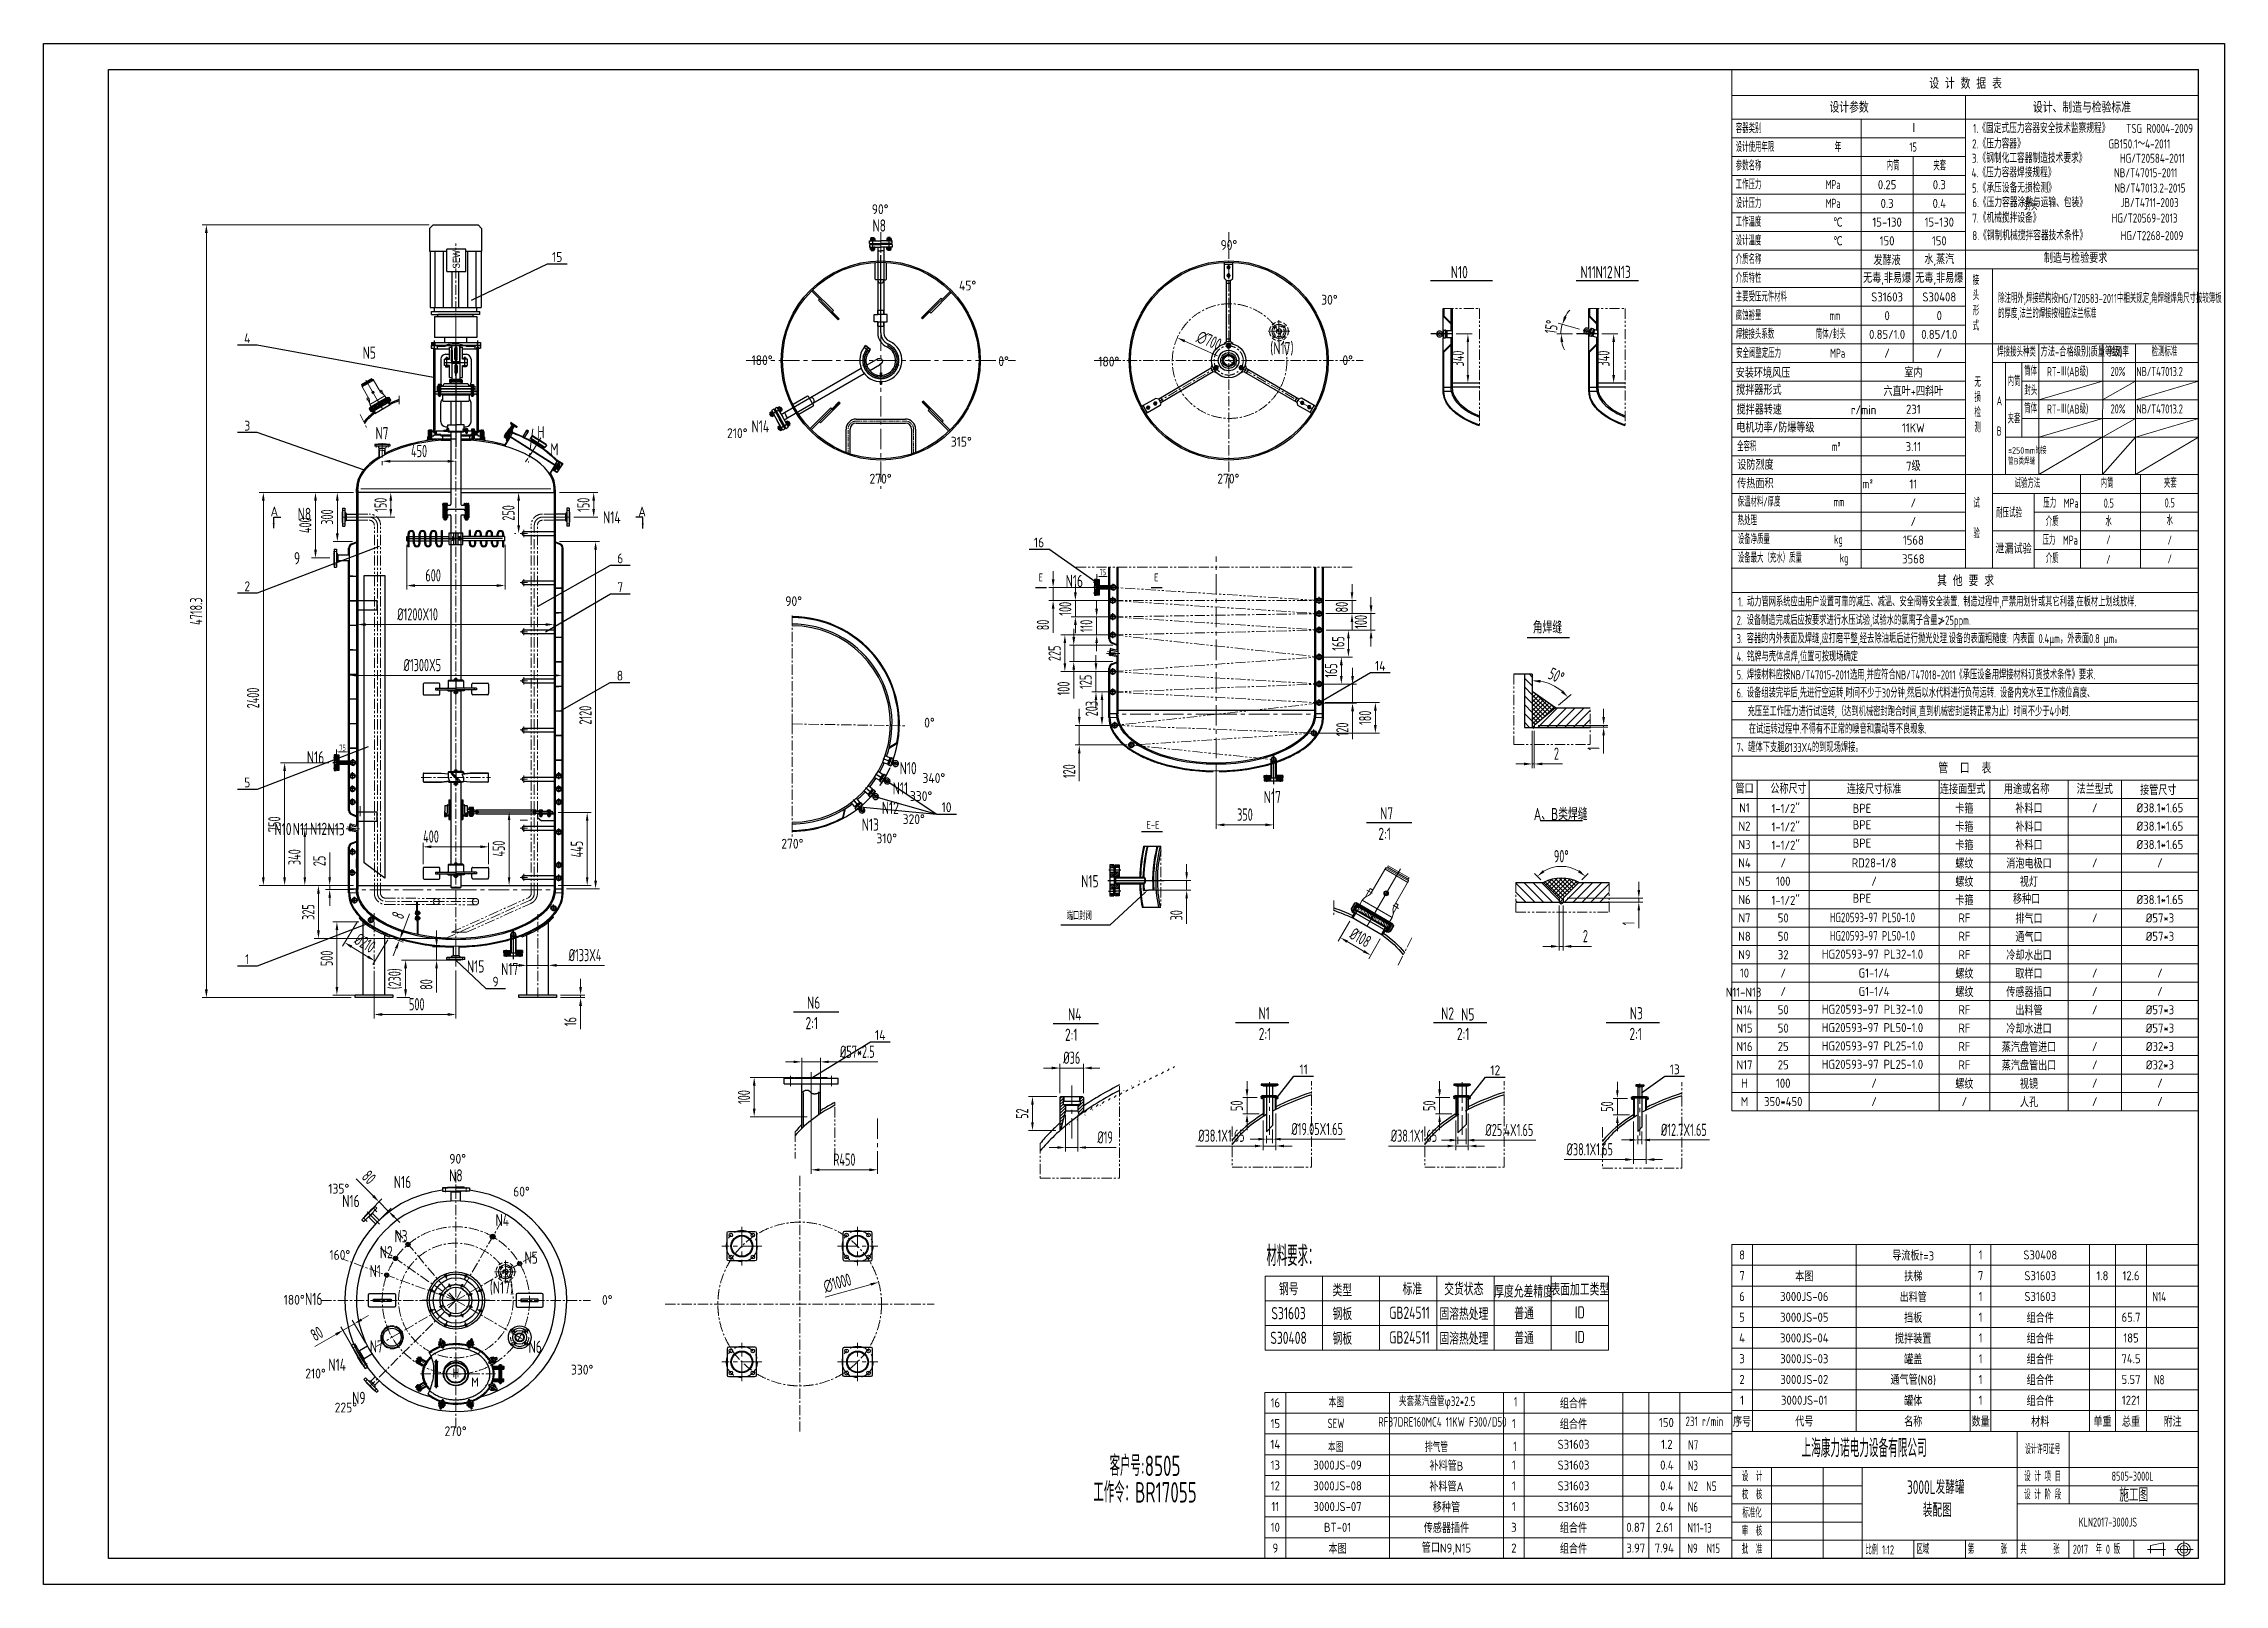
# Model space of a CAD drawing. Header units: millimetres. Extents: x -10 to 6019072, y -115569 to 2.
# Drawn here: x 6005751 to 6019072, y -115569 to -106160 of the extents above.
import ezdxf
from ezdxf.enums import TextEntityAlignment as Align

# ---------------------------------------------------------------- set-up
doc = ezdxf.new("R2010")
doc.units = ezdxf.units.MM
doc.header["$LTSCALE"] = 1000
for name, pattern in [('ACAD_ISO09W100', [45, 24, -3, 6, -3, 6, -3]), ('ACAD_ISO10W100', [18, 12, -3, 0, -3]), ('CENTER', [2, 1.25, -0.25, 0.25, -0.25]), ('CENTERX2', [4, 2.5, -0.5, 0.5, -0.5]), ('DASHED', [0.75, 0.5, -0.25]), ('PHANTOM', [2.5, 1.25, -0.25, 0.25, -0.25, 0.25, -0.25])]:
    doc.linetypes.add(name, pattern=pattern)
doc.layers.get('0').update_dxf_attribs({"lineweight": 25})
for name, color, linetype in [('00', 7, 'Continuous'), ('2', 2, 'DASHED'), ('3', 3, 'Continuous'), ('item', 7, 'Continuous'), ('Layer1', 7, 'Continuous'), ('Layer2', 1, 'ACAD_ISO10W100'), ('Layer3', 2, 'Continuous'), ('Layer4', 3, 'Continuous'), ('标注', 4, 'PHANTOM')]:
    doc.layers.add(name, color=color, linetype=linetype)
for name, color, linetype, lineweight in [('1', 1, 'Continuous', 18), ('1轮廓实线层', 7, 'Continuous', 25), ('2细线层', 4, 'Continuous', 9), ('3中心线层', 1, 'CENTER', 9), ('4虚线层', 6, 'DASHED', 9), ('5剖面线层', 2, 'Continuous', 9), ('6文字层', 4, 'Continuous', 15), ('7标注层', 4, 'Continuous', 15), ('9双点划线层', 6, 'PHANTOM', 9), ('CERT', 1, 'CENTERX2', 18), ('FULL', 7, 'Continuous', 25), ('HATCH', 2, 'Continuous', 18), ('TXT', 4, 'Continuous', 18), ('中心线', 1, 'CENTER', 9), ('图框', 3, 'Continuous', 30), ('粗实线', 3, 'Continuous', 30), ('细实线', 6, 'Continuous', 9), ('虚线', 4, 'DASHED', 9)]:
    doc.layers.add(name, color=color, linetype=linetype, lineweight=lineweight)
doc.styles.add('HZ', font='gbenor.shx', dxfattribs={"bigfont": 'gbcbig.shx'})
doc.styles.add('hz shx', font='gbenor.shx', dxfattribs={"bigfont": 'gbcbig.shx'})
doc.styles.get("Standard").update_dxf_attribs({"font": 'gbenor.shx', "width": 0.707, "bigfont": 'gbcbig.shx'})
doc.styles.add('T宋体', font='gbenor.shx', dxfattribs={"width": 0.8, "height": 4, "bigfont": 'gbcbig.shx'})
doc.styles.add('样式 1', font='gbenor.shx', dxfattribs={"bigfont": 'gbcbig.shx'})
doc.dimstyles.get("Standard").update_dxf_attribs({"dimscale": 60, "dimtxt": 2, "dimasz": 1.5, "dimexe": 0.625, "dimexo": 0.625, "dimgap": 0.09, "dimtad": 1, "dimdec": 1, "dimdsep": 46, "dimtxsty": 'Standard', "dimcen": 0.09, "dimclrd": 2, "dimclre": 2, "dimclrt": 2, "dimadec": 0, "dimazin": 0, "dimtfac": 1, "dimtdec": 1, "dimtofl": 0, "dimtmove": 0, "dimatfit": 3, "dimfxl": 0, "dimtolj": 1, "dimtzin": 0, "dimlwd": 9, "dimlwe": 9, "dimarcsym": 0})
doc.dimstyles.new('STANDARD$0', dxfattribs={"dimscale": 50, "dimtxt": 1.5, "dimasz": 1, "dimexe": 0.5, "dimexo": 0.5, "dimgap": 0.5, "dimtad": 1, "dimdec": 1, "dimdsep": 46, "dimtxsty": 'Standard', "dimcen": 0.09, "dimclrd": 2, "dimclre": 2, "dimclrt": 2, "dimadec": 0, "dimazin": 0, "dimtfac": 1, "dimtdec": 1, "dimtmove": 0, "dimatfit": 3, "dimfxl": 0, "dimtolj": 1, "dimtzin": 0, "dimlwd": 13, "dimlwe": 13, "dimarcsym": 0})
doc.dimstyles.new('STANDARD$2', dxfattribs={"dimscale": 12, "dimtxt": 1, "dimasz": 1, "dimexe": 0.5, "dimexo": 0.5, "dimgap": 0.5, "dimtad": 1, "dimdec": 4, "dimzin": 0, "dimdsep": 46, "dimtxsty": 'Standard', "dimcen": 0.09, "dimclrd": 2, "dimclre": 2, "dimclrt": 2, "dimadec": 0, "dimazin": 0, "dimtfac": 1, "dimtdec": 4, "dimtofl": 0, "dimtmove": 0, "dimatfit": 3, "dimfxl": 0, "dimtolj": 1, "dimtzin": 0, "dimlwd": 13, "dimlwe": 13, "dimarcsym": 0})
doc.dimstyles.new('STANDARD$3', dxfattribs={"dimscale": 40, "dimtxt": 2, "dimasz": 1.5, "dimexe": 0.5, "dimexo": 0.5, "dimgap": 0.5, "dimtad": 1, "dimdec": 1, "dimdsep": 46, "dimtxsty": 'Standard', "dimcen": 0, "dimclrd": 4, "dimclre": 4, "dimclrt": 3, "dimadec": 0, "dimazin": 0, "dimtfac": 0.5, "dimtdec": 1, "dimtmove": 0, "dimatfit": 2, "dimfxl": 0, "dimtolj": 1, "dimlwd": 13, "dimlwe": 13, "dimarcsym": 0})
pattern_1 = [(12.66208, (6008031.5727, -108743.7089), (-0.196702, 0.8755371), [])]
pattern_2 = [(44.98378, (6013576.296, -109110.426), (5.655253, -5.658455), [])]
pattern_3 = [(134.98378, (6011010.099, -109109.6994), (-5.658455, -5.655253), [])]

msp = doc.modelspace()

# ---------------------------------------------------------------- texts
at = {"linetype": 'Continuous'}
for s, p in [('90%%D', (6010860.57, -107171.11)), ('90%%D', (6012991.02, -107389.47)), ('45%%D', (6011394.95, -107637.02)), ('30%%D', (6013605.06, -107723.93)), ('180%%D', (6010139.26, -108093.47)), ('0%%D', (6011614.66, -108098.91)), ('180%%D', (6012257.07, -108101.47)), ('0%%D', (6013716.61, -108093.39)), ('210%%D', (6009987.95, -108538.83)), ('315%%D', (6011356.32, -108590.87)), ('270%%D', (6010862.97, -108816.74)), ('270%%D', (6012987.46, -108816.35)), ('0%%D', (6011161.81, -110306.43)), ('90%%D', (6008279.81, -112970.09)), ('135%%D', (6007553.61, -113152.39)), ('60%%D', (6008669.51, -113170.52)), ('160%%D', (6007559.95, -113557.22)), ('180%%D', (6007281.19, -113830.67)), ('0%%D', (6009193.49, -113832.23)), ('210%%D', (6007411.51, -114281.4)), ('330%%D', (6009040.2, -114257.62)), ('225%%D', (6007596.92, -114489.01)), ('270%%D', (6008266.98, -114633.53))]:
    msp.add_text(s, height=60, dxfattribs=at).set_placement(p, align=Align.MIDDLE)
at = {"width": 0.8}
for s, height, p in [('N8', 74.795, (6010854.95, -107270.66)), ('N10', 74.795, (6014398.33, -107555.19)), ('N11', 74.795, (6015185.86, -107555.19)), ('N12', 74.795, (6015283.06, -107555.19)), ('N13', 74.795, (6015393.75, -107553.79)), ('N5', 74.795, (6007739.96, -108046.92)), ('(N17)', 74.795, (6013314.67, -108019.27)), ('N7', 74.795, (6007817.26, -108538.66)), ('H', 74.8, (6008788.63, -108532.65)), ('N14', 74.795, (6010128.87, -108497.29)), ('M', 74.8, (6008870.41, -108636.9)), ('N8', 74.795, (6007343.94, -109031.91)), ('N14', 74.795, (6009221.6, -109053.12)), ('9', 74.8, (6007298.43, -109302.41)), ('N16', 74.795, (6012046.91, -109441.09)), ('角焊缝', 74.795, (6014937.09, -109721.01)), ('N16', 74.795, (6007411.77, -110518.06)), ('N17', 74.795, (6013256.17, -110760.88)), ('N7', 74.795, (6013954.17, -110860.17)), ('A、B类焊缝', 74.795, (6015017.65, -110861.07)), ('N10', 74.795, (6007212.78, -110956.28)), ('N11', 74.795, (6007319.59, -110956.28)), ('N12', 74.795, (6007430.28, -110954.88)), ('N13', 74.795, (6007537.46, -110957.34)), ('N15', 74.795, (6012141.97, -111274.9)), ('N15', 74.795, (6008389.71, -111795.27)), ('N17', 74.795, (6008597.83, -111811.22)), ('N6', 74.795, (6010454.33, -112016.05)), ('N4', 74.795, (6012048.91, -112087.37)), ('N1', 74.795, (6013206.44, -112081.16)), ('N2', 74.795, (6014327.09, -112082.73)), ('N5', 74.795, (6014450.32, -112088.31)), ('N3', 74.795, (6015480.04, -112081.16)), ('N16', 74.795, (6007942.75, -113111.42)), ('N8', 74.795, (6008268.92, -113071.26)), ('N16', 74.795, (6007627.9, -113227.84)), ('N4', 74.795, (6008552.59, -113343.97)), ('N3', 74.795, (6007933.89, -113442.83)), ('N1', 74.795, (6007776.65, -113655.14)), ('N2', 74.795, (6007843.95, -113539.85)), ('N5', 74.795, (6008728.81, -113573.48)), ('(N17)', 74.795, (6008547.46, -113756.06)), ('N16', 74.795, (6007400.85, -113825.56)), ('N7', 74.795, (6007782.74, -114115.56)), ('N6', 74.795, (6008753.48, -114118.25)), ('N14', 74.795, (6007543.82, -114228.23)), ('N9', 74.795, (6007676.15, -114430.06))]:
    msp.add_text(s, height=height, dxfattribs=at).set_placement(p, align=Align.MIDDLE)
at = {"linetype": 'Continuous', "style": 'HZ'}
for p in [(6007160.01, -109016.57), (6009406.56, -109017.21)]:
    msp.add_text('A', height=60, dxfattribs=at).set_placement(p, align=Align.MIDDLE)
at = {"linetype": 'Continuous'}
for s, p in [('90%%D', (6010332.21, -109564.73)), ('340%%D', (6011188.66, -110644.74)), ('330%%D', (6011110.63, -110754.84)), ('320%%D', (6011065.7, -110895.79)), ('270%%D', (6010324.24, -111045.88)), ('310%%D', (6010900.84, -111013.13))]:
    msp.add_text(s, height=60, rotation=360, dxfattribs=at).set_placement(p, align=Align.MIDDLE)
at = {"width": 0.8}
for s, p in [('N10', (6011031.62, -110584.4)), ('N11', (6010984.19, -110707.48)), ('N12', (6010922.75, -110826.98)), ('N13', (6010800.66, -110929))]:
    msp.add_text(s, height=74.795, rotation=360, dxfattribs=at).set_placement(p, align=Align.MIDDLE)
for p in [(6013904.27, -111022.72), (6010404.43, -112178.6), (6011989.51, -112249.91), (6013173.28, -112244.87), (6014383.69, -112244.87), (6015437.58, -112244.87)]:
    msp.add_text('2:1', height=74.795, dxfattribs=at).set_placement(p)
at = {"insert": (6011999.93, -111463.29), "char_height": 48, "attachment_point": 1, "style": 'T宋体'}
msp.add_mtext('\\A1;端口封闭', dxfattribs=at)
msp.add_mtext('\\A1;端口封闭', dxfattribs=at)
at = {"layer": '6文字层', "lineweight": 15}
for s, p in [('0.25', (6017011.68, -107021.44)), ('0.3', (6017330.49, -107021.44)), ('15-130', (6017011.68, -107249.92)), ('0.3', (6017011.68, -107135.68)), ('15-130', (6017330.49, -107249.92)), ('0.4', (6017330.49, -107135.68)), ('150', (6017011.68, -107364.16)), ('150', (6017330.49, -107364.16)), ('发酵液', (6017011.68, -107478.4)), ('水,蒸汽', (6017330.49, -107478.4)), ('无毒,非易爆', (6017011.68, -107592.64)), ('无毒,非易爆', (6017330.49, -107592.64)), ('S31603', (6017011.68, -107706.87)), ('S30408', (6017330.49, -107706.87)), ('0', (6017011.68, -107821.11)), ('0', (6017330.49, -107821.11)), ('0.85/1.0', (6017011.68, -107935.35)), ('/', (6017011.68, -108049.59)), ('0.85/1.0', (6017330.49, -107935.35)), ('/', (6017330.49, -108049.59)), ('室内', (6017172.09, -108163.83)), ('六直叶+四斜叶', (6017172.09, -108278.06)), ('231', (6017172.09, -108392.3)), ('11KW', (6017172.09, -108506.54)), ('3.11', (6017172.09, -108620.78)), ('7级', (6017172.09, -108735.02)), ('11', (6017172.09, -108849.26)), ('/', (6017172.09, -108963.49)), ('/', (6017172.09, -109077.73)), ('1568', (6017172.09, -109191.97)), ('3568', (6017172.09, -109306.21)), ('N1', (6016140.45, -110826.39)), ('1-1/2"', (6016392.08, -110825.74)), ('卡箍', (6017483.87, -110826.39)), ('补料口', (6017878.44, -110826.39)), ('/', (6018280.21, -110826.39)), ('%%C38.1*1.65', (6018678.09, -110826.39)), ('N2', (6016140.45, -110938.52)), ('1-1/2"', (6016392.08, -110937.87)), ('卡箍', (6017483.87, -110938.52)), ('补料口', (6017878.44, -110938.52)), ('%%C38.1*1.65', (6018678.09, -110938.52)), ('N3', (6016140.45, -111050.65)), ('1-1/2"', (6016392.08, -111050)), ('卡箍', (6017483.87, -111050.65)), ('补料口', (6017878.44, -111050.65)), ('%%C38.1*1.65', (6018678.09, -111050.65)), ('N4', (6016140.45, -111162.78)), ('/', (6016377.14, -111162.78)), ('RD28-1/8', (6016932.22, -111162.78)), ('螺纹', (6017483.87, -111162.78)), ('消泡电极口', (6017878.44, -111162.78)), ('/', (6018280.21, -111162.78)), ('/', (6018678.09, -111162.78)), ('N5', (6016140.45, -111274.91)), ('N6', (6016140.45, -111387.04)), ('1-1/2"', (6016392.08, -111386.39)), ('100', (6016377.14, -111274.91)), ('/', (6016932.22, -111274.91)), ('螺纹', (6017483.87, -111274.91)), ('卡箍', (6017483.87, -111387.04)), ('移种口', (6017863.94, -111379.36)), ('视灯', (6017878.44, -111274.91)), ('%%C38.1*1.65', (6018678.09, -111387.04)), ('N7', (6016140.45, -111499.17)), ('50', (6016377.14, -111499.17)), ('RF', (6017483.87, -111499.17)), ('排气口', (6017878.44, -111499.17)), ('/', (6018280.21, -111499.17)), ('%%C57*3', (6018678.09, -111499.17)), ('N8', (6016140.45, -111611.3)), ('50', (6016377.14, -111611.3)), ('RF', (6017483.87, -111611.3)), ('通气口', (6017878.44, -111611.3)), ('%%C57*3', (6018678.09, -111611.3)), ('N9', (6016140.45, -111723.43)), ('32', (6016377.14, -111723.43)), ('HG20593-97 PL32-1.0', (6016922.11, -111720.17, -44.96)), ('RF', (6017483.87, -111723.43)), ('冷却水出口', (6017878.44, -111723.43)), ('10', (6016140.45, -111835.56)), ('G1-1/4', (6016932.21, -111835.56)), ('螺纹', (6017483.87, -111835.56)), ('取样口', (6017878.44, -111835.56)), ('/', (6018280.21, -111835.56)), ('/', (6018678.09, -111835.56)), ('N11-N13', (6016134.86, -111952.84)), ('N14', (6016140.45, -112059.82)), ('50', (6016377.14, -112059.82)), ('HG20593-97 PL32-1.0', (6016922.11, -112056.56, -44.96)), ('G1-1/4', (6016932.21, -111947.69)), ('螺纹', (6017483.87, -111947.69)), ('RF', (6017483.87, -112059.82)), ('传感器插口', (6017878.44, -111947.69)), ('出料管', (6017878.44, -112059.82)), ('/', (6018280.21, -111947.69)), ('%%C57*3', (6018678.09, -112059.82)), ('/', (6018678.09, -111947.69)), ('N15', (6016140.45, -112171.95)), ('50', (6016377.14, -112171.95)), ('HG20593-97 PL50-1.0', (6016922.11, -112168.69, -44.96)), ('RF', (6017483.87, -112171.95)), ('冷却水进口', (6017878.44, -112171.95)), ('%%C57*3', (6018678.09, -112171.95)), ('N16', (6016140.45, -112284.08)), ('25', (6016377.14, -112284.08)), ('HG20593-97 PL25-1.0', (6016922.11, -112280.82, -44.96)), ('RF', (6017483.87, -112284.08)), ('蒸汽盘管进口', (6017878.44, -112284.08)), ('/', (6018280.21, -112284.08)), ('%%C32*3', (6018678.09, -112284.08)), ('N17', (6016140.45, -112396.21)), ('25', (6016377.14, -112396.21)), ('HG20593-97 PL25-1.0', (6016922.11, -112392.95, -44.96)), ('RF', (6017483.87, -112396.21)), ('蒸汽盘管出口', (6017878.44, -112396.21)), ('%%C32*3', (6018678.09, -112396.21)), ('H', (6016140.45, -112508.34)), ('100', (6016377.14, -112508.34)), ('/', (6016932.22, -112508.34)), ('螺纹', (6017483.87, -112508.34)), ('视镜', (6017878.44, -112508.34)), ('/', (6018280.21, -112508.34)), ('/', (6018678.09, -112508.34)), ('M', (6016140.45, -112620.47)), ('350*450', (6016377.14, -112620.47)), ('/', (6016932.22, -112620.47)), ('/', (6017483.87, -112620.47)), ('人孔', (6017878.44, -112620.47)), ('/', (6018280.21, -112620.47)), ('/', (6018678.09, -112620.47)), ('序号', (6016125.7, -114570.96)), ('代号', (6016505.86, -114570.96)), ('名称', (6017171.14, -114570.96)), ('数量', (6017582.98, -114570.96)), ('材料', (6017947.3, -114570.96)), ('单重', (6018327.46, -114570.96)), ('总重', (6018501.7, -114570.96)), ('附注', (6018755.14, -114570.96))]:
    msp.add_text(s, height=55.44, dxfattribs=at).set_placement(p, align=Align.MIDDLE)
for s, p in [('安装环境风压', (6016087.38, -108199.81)), ('搅拌器转速              r/min', (6016091.94, -108424.37)), ('电机功率/防爆等级', (6016090.63, -108533.65)), ('设防烈度', (6016096.36, -108761.23)), ('传热面积                  m² ', (6016096.36, -108875.47)), ('BPE', (6016801.58, -110857.73)), ('BPE', (6016801.58, -110957.81)), ('BPE', (6016801.58, -111069.94)), ('BPE', (6016801.58, -111406.33))]:
    msp.add_text(s, height=55.44, dxfattribs=at).set_placement(p)
at = {"layer": '6文字层', "lineweight": 15, "style": 'HZ'}
msp.add_text('搅拌器形式', height=55.44, dxfattribs=at).set_placement((6016089.77, -108304.05))
at = {"layer": '6文字层', "lineweight": 15, "width": 0.8}
for s, p in [('1. 动力管网系统应由用户设置可靠的减压、减温、安全阀等安全装置. 制造过程中,严禁用划针或其它利器,在板材上划线放样.', (6016101.27, -109596.24)), ('3. 容器的内外表面及焊缝,应打磨平整,经去除油垢后进行抛光处理.设备的表面粗糙度: 内表面 0.4μm，外表面0.8 μm。 ', (6016092.09, -109820.97)), ('2. 设备制造完成后应按要求进行水压试验,试验水的氯离子含量≯25ppm.', (6016092.61, -109709.01)), ('4. 铭牌与壳体点焊,位置可按现场确定 ', (6016092.23, -109931.32)), ('5. 焊接材料应按NB/T47015-2011选用,并应符合NB/T47018-2011《承压设备用焊接材料订货技术条件》要求. ', (6016092.23, -110042.2)), ('6. 设备组装完毕后,先进行空运转,时间不少于30分钟,然后以水代料进行负荷运转. 设备内充水至工作液位高度、', (6016092.23, -110153.08)), ('充压至工作压力进行试运转,（达到机械密封跑合时间,直到机械密封运转正常为止）时间不少于4小时.', (6016159.89, -110266.3)), ('7、罐体下支腿%%c133X4的到现场焊接。', (6016092.23, -110485.72)), ('在试运转过程中.不得有不正常的噪音和震动等不良现象.', (6016166.43, -110373.41))]:
    msp.add_text(s, height=55.44, dxfattribs=at).set_placement(p)
at = {"layer": '6文字层', "width": 0.8}
for s, height, p in [('HG20593-97 PL50-1.0', 58.212, (6016922.11, -111495.91, -44.96)), ('HG20593-97 PL50-1.0', 58.212, (6016922.11, -111608.04, -44.96)), ('钢号', 74.795, (6013356.37, -113761.95)), ('类型', 74.795, (6013683.71, -113769.42)), ('标准', 74.795, (6014111.58, -113761.44)), ('交货状态', 74.795, (6014426.15, -113761.75)), ('厚度允差精度', 74.795, (6014790.95, -113776.22)), ('表面加工类型', 74.795, (6015134.7, -113764.37)), ('S31603', 74.795, (6013355.33, -113912.74)), ('钢板', 74.795, (6013683.96, -113914.18)), ('GB24511', 74.795, (6014094.65, -113910.11)), ('固溶热处理', 74.795, (6014426.29, -113913.67)), ('普通', 74.795, (6014794.13, -113910.11)), ('ID', 74.795, (6015134.7, -113907.65)), ('N14', 58.212, (6018674.1, -113812.06)), ('S30408', 74.795, (6013355.33, -114063.14)), ('钢板', 74.795, (6013683.96, -114064.57)), ('GB24511', 74.795, (6014094.65, -114060.5)), ('固溶热处理', 74.795, (6014426.29, -114064.06)), ('普通', 74.795, (6014794.13, -114060.5)), ('ID', 74.795, (6015134.7, -114058.05)), ('N8', 58.212, (6018674.1, -114318.94)), ('本图', 58.212, (6013646.71, -114453.73)), ('夹套蒸汽盘管φ32*2.5', 58.212, (6014262.84, -114453.73)), ('1', 58.21, (6014742.44, -114453.73)), ('SEW', 58.212, (6013645.3, -114585.83)), ('本图', 58.212, (6013642.96, -114725.95)), ('排气管', 58.212, (6014259.08, -114725.95)), ('1', 58.21, (6014738.68, -114725.95)), ('N7', 58.212, (6015827.16, -114717.41)), ('N3', 58.212, (6015825.61, -114842.55)), ('N2', 58.212, (6015825.61, -114969.27)), ('N5', 58.212, (6015938.53, -114969.27)), ('N6', 58.212, (6015825.61, -115095.99)), ('N11-13', 58.212, (6015866.44, -115223.34)), ('N9', 58.212, (6015822.9, -115348.54)), ('N15', 58.212, (6015950.06, -115348.54))]:
    msp.add_text(s, height=height, dxfattribs=at).set_placement(p, align=Align.MIDDLE)
at = {"layer": '6文字层', "lineweight": 15, "style": 'HZ'}
for p in [(6016377.14, -111835.56), (6016377.14, -111947.69), (6018280.21, -112059.82), (6018280.21, -112396.21)]:
    msp.add_text('/', height=55.44, dxfattribs=at).set_placement(p, align=Align.MIDDLE)
at = {"layer": '6文字层', "linetype": 'Continuous', "ltscale": 10}
for s, p in [('8', (6016125.7, -113557.2)), ('导流板t=3', (6017171.14, -113557.2)), ('1', (6017582.98, -113557.2)), ('S30408', (6017947.3, -113557.2)), ('7', (6016125.7, -113683.92)), ('本图', (6016505.86, -113683.92)), ('扶梯', (6017171.14, -113683.92)), ('7', (6017582.98, -113683.92)), ('S31603', (6017947.3, -113683.92)), ('1.8', (6018326.92, -113683.92)), ('12.6', (6018501.7, -113683.92)), ('6', (6016125.7, -113810.64)), ('3000JS-06', (6016505.86, -113810.64)), ('出料管', (6017171.14, -113810.64)), ('1', (6017582.98, -113810.64)), ('S31603', (6017947.3, -113810.64)), ('5', (6016125.7, -113937.36)), ('3000JS-05', (6016505.86, -113937.36)), ('挡板', (6017171.14, -113937.36)), ('1', (6017582.98, -113937.36)), ('组合件', (6017947.3, -113937.36)), ('65.7', (6018501.7, -113937.36)), ('4', (6016125.7, -114064.08)), ('3', (6016125.7, -114190.8)), ('3000JS-04', (6016505.86, -114064.08)), ('3000JS-03', (6016505.86, -114190.8)), ('搅拌装置', (6017171.14, -114064.08)), ('罐盖', (6017171.14, -114190.8)), ('1', (6017582.98, -114064.08)), ('1', (6017582.98, -114190.8)), ('组合件', (6017947.3, -114064.08)), ('组合件', (6017947.3, -114190.8)), ('74.5', (6018501.7, -114190.8)), ('185', (6018501.7, -114064.08)), ('2', (6016125.7, -114317.52)), ('3000JS-02', (6016505.86, -114317.52)), ('通气管(N8)', (6017171.14, -114317.52)), ('1', (6017582.98, -114317.52)), ('组合件', (6017947.3, -114317.52)), ('5.57', (6018501.7, -114317.52)), ('组合件', (6015096.1, -114460.08)), ('1', (6016125.7, -114444.24)), ('3000JS-01', (6016505.86, -114444.24)), ('罐体', (6017171.14, -114444.24)), ('1', (6017582.98, -114444.24)), ('组合件', (6017947.3, -114444.24)), ('1221', (6018501.7, -114444.24)), ('15', (6013274.5, -114586.8)), ('16', (6013274.5, -114460.08)), ('1', (6014731.78, -114586.8)), ('组合件', (6015096.1, -114586.8)), ('150', (6015663.78, -114580.47)), ('14', (6013274.5, -114713.52)), ('S31603', (6015096.1, -114713.52)), ('1.2', (6015666.34, -114713.52)), ('13', (6013274.5, -114840.24)), ('3000JS-09', (6013654.66, -114840.24)), ('补料管B', (6014319.94, -114840.24)), ('1', (6014731.78, -114840.24)), ('S31603', (6015096.1, -114840.24)), ('0.4', (6015666.34, -114840.24)), ('12', (6013274.5, -114966.96)), ('3000JS-08', (6013654.66, -114966.96)), ('补料管A', (6014319.94, -114966.96)), ('1', (6014731.78, -114966.96)), ('S31603', (6015096.1, -114966.96)), ('0.4', (6015666.34, -114966.96)), ('11', (6013274.5, -115093.68)), ('3000JS-07', (6013654.66, -115093.68)), ('移种管', (6014319.94, -115093.68)), ('1', (6014731.78, -115093.68)), ('S31603', (6015096.1, -115093.68)), ('0.4', (6015666.34, -115093.68)), ('10', (6013274.5, -115220.4)), ('BT-01', (6013654.66, -115220.4)), ('传感器插件', (6014319.94, -115220.4)), ('3', (6014731.78, -115220.4)), ('组合件', (6015096.1, -115220.4)), ('0.87', (6015476.26, -115220.4)), ('2.61', (6015650.5, -115220.4)), ('9', (6013274.5, -115347.12)), ('本图', (6013654.66, -115347.12)), ('管口N9,N15', (6014319.94, -115347.12)), ('2', (6014731.78, -115347.12)), ('组合件', (6015096.1, -115347.12)), ('3.97', (6015476.26, -115347.12)), ('7.94', (6015650.5, -115347.12))]:
    msp.add_text(s, height=55.44, dxfattribs=at).set_placement(p, align=Align.MIDDLE)
at = {"layer": '6文字层', "width": 0.8}
for s, p in [('RF87DRE160MC4 11KW F300/D50', (6013903.46, -114606.06)), ('231 r/min', (6015780.34, -114602.61))]:
    msp.add_text(s, height=58.212, dxfattribs=at).set_placement(p)
at = {"layer": '6文字层', "lineweight": 15, "style": 'HZ'}
for s, insert, char_height, width, attachment_point in [('设 计 数 据 表', (6017490.91, -106402.73), 66.528, 2845.406, 5), ('设计参数', (6016779.56, -106548.65), 66.528, 1422.703, 5), ('设计、制造与检验标准', (6018202.26, -106548.65), 66.528, 1422.703, 5), ('Ⅰ', (6017175.1, -106677.1), 55.44, 321.9896, 5), ('制造与检验要求', (6017969.08, -107442.99), 55.44, 1594.5336, 1), ('泄漏试验', (6017673.19, -109246.51), 55.44, 746.0522, 4), ('其 他 要 求', (6017490.91, -109439.65), 66.528, 2845.406, 5), ('管  口  表', (6017486.34, -110583.74), 66.528, 2845.406, 5), ('管口', (6016141.1, -110683.21), 55.44, 154.9214, 2), ('公称尺寸', (6016298.25, -110684.02), 55.44, 814.0435, 1), ('连接尺寸标准', (6016932.22, -110714.26), 55.44, 792.9807, 5), ('连接面型式', (6017473.19, -110714.26), 55.44, 310.326, 5), ('用途或名称', (6017864.21, -110714.26), 55.44, 478.8177, 5), ('法兰型式', (6018280.21, -110714.26), 55.44, 324.7129, 5), ('接管尺寸', (6018668.3, -110720.22), 55.44, 482.6055, 5)]:
    msp.add_mtext(s, dxfattribs=dict(at, insert=insert, char_height=char_height, width=width, attachment_point=attachment_point))
at = {"layer": '6文字层', "lineweight": 15}
for s, insert, char_height, width, attachment_point in [('容器类别', (6016086.94, -106678.73), 55.44, 746.0522, 4), ('{\\W0.85;1.《固定式压力容器安全技术监察规程》    TSG R0004-2009}', (6017536.8, -106649.95), 55.44, 1594.5336, 1), ('设计使用年限                年', (6016086.94, -106792.97), 55.44, 746.0522, 4), ('15', (6017170.8, -106791.34), 55.44, 321.9896, 5), ('{\\W0.85;3.《钢制化工容器制造技术要求》        HG/T20584-2011}', (6017529.77, -106832.22), 55.44, 1594.5336, 1), ('{\\W0.85;2.《压力容器》                    GB150.1～4-2011}', (6017530.94, -106744.6), 55.44, 1594.5336, 1), ('参数名称', (6016086.94, -106907.21), 55.44, 746.0522, 4), ('内筒', (6017009.22, -106905.58), 55.44, 746.0522, 4), ('夹套', (6017333.03, -106906.86), 55.44, 297.3126, 5), ('{\\W0.85;4.《压力容器焊接规程》              NB/T47015-2011}', (6017527.42, -106920.68), 55.44, 1594.5336, 1), ('设计压力                 MPa', (6016086.94, -107135.68), 55.44, 779.2051, 4), ('工作压力                 MPa', (6016086.94, -107021.44), 55.44, 746.0522, 4), ('{\\W0.85;5.《承压设备无损检测》              NB/T47013.2-2015}', (6017529.96, -107013.97), 55.44, 1594.5336, 1), ('{\\W0.85;6.《压力容器涂敷与运输、包装》        JB/T4711-2003}', (6017531.86, -107102.8), 55.44, 1594.5336, 1), ('工作温度                   ℃', (6016086.94, -107249.92), 55.44, 779.2051, 4), ('{\\W0.85;7.《机械搅拌设备》                 HG/T20569-2013}', (6017531.86, -107197.45), 55.44, 1594.5336, 1), ('封头', (6017850.9, -107150.71), 55.44, 746.0522, 4), ('设计温度                   ℃', (6016086.94, -107364.16), 55.44, 779.2051, 4), ('{\\W0.85;8.《钢制机械搅拌容器技术条件》        HG/T2268-2009}', (6017531.86, -107304.72), 55.44, 1594.5336, 1), ('介质名称', (6016086.94, -107478.4), 55.44, 746.0522, 4), ('介质特性', (6016086.94, -107592.64), 55.44, 746.0522, 4), ('接\\P头\\P形\\P式', (6017534.9, -107745.24), 55.44, 746.0522, 4), ('主要受压元件材料', (6016086.94, -107706.87), 55.44, 746.0522, 4), ('除注明外,焊接结构按{\\W0.65;HG/T20583-2011}中相关规定,角焊缝焊角尺寸按较簿板的厚度,法兰的焊接按相应法兰标准', (6017690.2, -107768.27), 55.44, 1171.0737, 4), ('腐蚀裕量                  mm', (6016086.94, -107821.11), 55.44, 746.0522, 4), ('焊接接头系数           筒体/封头 ', (6016086.94, -107935.35), 55.44, 823.5055, 4), ('安全阀整定压力             MPa', (6016089.28, -108050.94), 55.44, 823.5055, 4), ('焊接接头种类 ', (6017684.61, -108043.24), 55.44, 746.0522, 4), ('{\\W0.8;方法-合格级别(质量等级)}', (6017948.59, -108045.32), 55.44, 746.0522, 4), ('检测率', (6018370.68, -108043.24), 55.44, 746.0522, 4), ('检测标准', (6018627.42, -108041), 55.44, 746.0522, 4), ('筒体', (6017849.14, -108160.45), 55.44, 746.0522, 4), ('RT-Ⅲ(AB级)', (6017988.07, -108165.86), 55.44, 746.0522, 4), ('20%', (6018377, -108161.53), 55.44, 746.0522, 4), ('{\\W0.8;NB/T47013.2}', (6018533.82, -108162.34), 55.44, 616, 4), ('无\\P损\\P检\\P测', (6017545.46, -108366.71), 55.44, 746.0522, 4), ('内筒', (6017747.97, -108222.41), 55.44, 746.0522, 4), ('封头', (6017850.9, -108278.21), 55.44, 746.0522, 4), ('A\\P\\PB', (6017681.02, -108433.19), 55.44, 746.0522, 4), ('夹套', (6017747.97, -108450.88), 55.44, 663.1575, 4), ('筒体', (6017849.14, -108388.93), 55.44, 663.1575, 4), ('RT-Ⅲ(AB级)', (6017988.07, -108394.34), 55.44, 746.0522, 4), ('20%', (6018377, -108390), 55.44, 746.0522, 4), ('{\\W0.8;NB/T47013.2}', (6018533.82, -108390.82), 55.44, 616, 4), ('全容积                    m³', (6016095.12, -108620.78), 55.44, 779.2051, 4), ('{\\H0.7143x;\\W0.85;≤250mm的接\\P管B类焊缝\\H1.4x; }  ', (6017750.37, -108677.59), 55.44, 746.0522, 4), (' 试验方法', (6017767.31, -108845.38), 55.44, 746.0522, 4), ('内筒', (6018316.48, -108844.39), 55.44, 746.0522, 4), ('夹套', (6018702.36, -108844.43), 55.44, 746.0522, 4), ('保温材料/厚度              mm', (6016099.18, -108958.87), 55.44, 779.2051, 4), ('试\\P\\P验', (6017538.79, -109059.56), 55.44, 746.0522, 4), ('    压力  MPa', (6017873.64, -108966.67), 55.44, 746.0522, 4), ('0.5', (6018365.95, -108965.95), 55.44, 746.0522, 5), ('0.5', (6018738.15, -108964.15), 55.44, 746.0522, 5), ('热处理', (6016099.18, -109073.11), 55.44, 779.2051, 4), ('耐压试验', (6017678.47, -109026.67), 55.44, 746.0522, 4), ('  介质', (6017934.95, -109079.78), 55.44, 746.0522, 4), ('水', (6018364.85, -109079.15), 55.44, 746.0522, 5), ('水', (6018738.15, -109073.09), 55.44, 746.0522, 5), ('设备净质量                 kg', (6016099.48, -109195.22), 55.44, 779.2051, 4), ('    压力  MPa', (6017868.63, -109192.51), 55.44, 746.0522, 4), ('/', (6018363.48, -109189.27), 55.44, 746.0522, 5), ('/', (6018738.15, -109192.81), 55.44, 746.0522, 5), ('设备最大（充水）质量          kg', (6016099.48, -109309.46), 55.44, 1032.2603, 4), ('  介质', (6017934.95, -109305.06), 55.44, 746.0522, 4), ('/', (6018363.48, -109309.03), 55.44, 746.0522, 5), ('/', (6018738.15, -109306.87), 55.44, 746.0522, 5), ('上海康力诺电力设备有限公司', (6016871.17, -114737.21), 110.88, 3477.7184, 5), ('{\\W0.65;设计许可证号}', (6017961.93, -114745.2), 55.44, 553.9172, 5), ('设  计', (6016186.76, -114911.52), 55.44, 553.9172, 5), ('3000L发酵罐', (6017308.75, -114975.25), 83.16, 1246.3136, 5), ('设 计 项 目', (6017961.93, -114911.52), 55.44, 553.9172, 5), ('8505-3000L', (6018511.21, -114908.12), 55.44, 790.3905, 5), ('校  核', (6016186.76, -115022.4), 55.44, 553.9172, 5), ('装配图', (6017318.14, -115115.26), 83.16, 1246.3136, 5), ('设 计 阶 段', (6017961.93, -115022.4), 55.44, 553.9172, 5), ('施工图', (6018518.41, -115022.4), 83.16, 1246.3136, 5), ('审  核', (6016186.76, -115244.16), 55.44, 553.9172, 5), ('标准化', (6016186.76, -115133.28), 55.44, 553.9172, 5), ('KLN2017-3000JS', (6018360.34, -115188.72), 55.44, 1106.5468, 5), ('批  准', (6016186.76, -115355.04), 55.44, 553.9172, 5), ('比例 1:12', (6016879.4, -115358.56), 55.44, 474.5562, 4), ('区域', (6017190.71, -115355.04), 55.44, 474.5562, 4), ('第       张', (6017504.58, -115355.04), 55.44, 474.5562, 4), ('共       张', (6017825.3, -115355.04), 55.44, 474.5562, 4), (' 2017  年 0 版 ', (6018123.22, -115355.04), 55.44, 474.5562, 4)]:
    msp.add_mtext(s, dxfattribs=dict(at, insert=insert, char_height=char_height, width=width, attachment_point=attachment_point))
at = {"layer": '6文字层', "width": 4196.6181, "attachment_point": 5}
for s, insert, char_height in [('材料要求：', (6013379.14, -113562.93), 124.658), ('客户号:8505', (6012478.66, -114845.35), 124.658), ('工作令：BR17055', (6012478.66, -115007.18), 124.6585)]:
    msp.add_mtext(s, dxfattribs=dict(at, insert=insert, char_height=char_height))
at = {"layer": 'FULL', "style": '样式 1', "width": 0.8}
for s, p in [('E', (6011828.34, -109443.55)), ('E', (6012534.42, -109443.55)), ('E-E', (6012487.67, -110954.5)), ('E-E', (6012487.67, -110954.5))]:
    msp.add_text(s, height=48, dxfattribs=at).set_placement(p)
at = {"layer": 'item', "color": 7, "ltscale": 10}
for s, p in [('15', (6008887.93, -107462.92)), ('4', (6006994.47, -107959.38)), ('3', (6006994.47, -108493.27)), ('16', (6011831.1, -109206.08)), ('6', (6009272.57, -109303.24)), ('2', (6006994.47, -109473.84)), ('7', (6009272.57, -109478.8)), ('8', (6009271.19, -110019.35)), ('14', (6013915.69, -109958.98)), ('5', (6006994.47, -110671.86)), ('1', (6006994.47, -111751.27)), ('9', (6008511.38, -111888.22)), ('14', (6010861.12, -112214.11)), ('11', (6013447.83, -112423.93)), ('12', (6014618.35, -112429.63)), ('13', (6015714.64, -112423.93))]:
    msp.add_text(s, height=60, dxfattribs=at).set_placement(p, align=Align.MIDDLE)
msp.add_text('10', height=60, rotation=360, dxfattribs=at).set_placement((6011266.31, -110822.99), align=Align.MIDDLE)
at = {"layer": 'item', "color": 0, "linetype": 'Continuous', "ltscale": 10}
for s, p in [('H', (6008268.92, -114277.55)), ('M', (6008385.68, -114333.63))]:
    msp.add_text(s, height=55.44, dxfattribs=at).set_placement(p, align=Align.MIDDLE)

# ---------------------------------------------------------------- blocks, each defined once
blk = doc.blocks.new('*U340', base_point=(-71, 734))
at = {"layer": '00', "color": 4}
for p, q in [((-74, 740), (-75, 739)), ((-75, 739), (-75, 729)), ((-74, 728), (-75, 729)), ((-71, 740), (-74, 740)), ((-71, 737), (-74, 737)), ((-71, 731), (-74, 731)), ((-71, 728), (-74, 728)), ((-71, 740), (-71, 728)), ((-71, 739), (-71, 739)), ((-71, 739), (-71, 730)), ((-71, 737), (-59, 737)), ((-71, 731), (-59, 731)), ((-71, 730), (-71, 730)), ((-69, 737), (-69, 731)), ((-59, 737), (-59, 731)), ((-59, 737), (-59, 732)), ((-59, 737), (-59, 737)), ((-59, 732), (-59, 731))]:
    blk.add_line(p, q, dxfattribs=at)
for centre, radius, start, end in [((-72, 739), 2.56, 154.3843, 214.3842), ((-65, 734), 9.55, 162.412, 197.588), ((-72, 730), 2.56, 145.6158, 205.6157)]:
    blk.add_arc(centre, radius, start, end, dxfattribs=at)
at = {"layer": '1', "color": 7}
for p, q in [((-69, 737), (-70, 737)), ((-69, 732), (-70, 731)), ((-69, 737), (-59, 737)), ((-69, 732), (-59, 732))]:
    blk.add_line(p, q, dxfattribs=at)
at = {"layer": '3', "color": 1}
for q in [(-57, 734), (-76, 734)]:
    blk.add_line((-76, 734), q, dxfattribs=at)
blk = doc.blocks.new('*U341', base_point=(-106, 741))
at = {"layer": '00', "color": 4}
for p, q in [((-106, 744), (-101, 744)), ((-106, 744), (-106, 744)), ((-106, 742), (-106, 744)), ((-106, 744), (-106, 742)), ((-106, 744), (-106, 744)), ((-106, 742), (-105, 742)), ((-106, 739), (-106, 741)), ((-106, 741), (-105, 741)), ((-106, 741), (-106, 738)), ((-106, 738), (-106, 739)), ((-101, 738), (-106, 738)), ((-105, 742), (-105, 741)), ((-101, 744), (-101, 738)), ((-98, 742), (-101, 744)), ((-98, 741), (-101, 738)), ((-98, 742), (-98, 742)), ((-98, 742), (-98, 741)), ((-98, 742), (-98, 741)), ((-98, 741), (-98, 741))]:
    blk.add_line(p, q, dxfattribs=at)
at = {"layer": '1', "color": 7}
for p, q in [((-106, 744), (-100, 744)), ((-106, 739), (-100, 739))]:
    blk.add_line(p, q, dxfattribs=at)
at = {"layer": '3', "color": 1}
blk.add_line((-108, 741), (-97, 741), dxfattribs=at)
blk = doc.blocks.new('*U342', base_point=(-71, 722))
at = {"layer": '00', "color": 4}
for p, q in [((-71, 731), (-71, 730)), ((-64, 731), (-71, 731)), ((-71, 730), (-71, 714)), ((-64, 726), (-71, 726)), ((-64, 717), (-71, 717)), ((-71, 713), (-71, 714)), ((-64, 713), (-71, 713)), ((-64, 731), (-63, 730)), ((-64, 713), (-63, 714)), ((-63, 730), (-63, 714))]:
    blk.add_line(p, q, dxfattribs=at)
for centre, radius, start, end in [((-67, 729), 4.09, 154.3841, 214.3842), ((-56, 722), 15.3, 162.412, 197.588), ((-67, 715), 4.09, 145.6158, 205.6159), ((-67, 729), 4.09, 325.6158, 25.6159), ((-78, 722), 15.3, 342.412, 17.588), ((-67, 715), 4.09, 334.3841, 34.3842)]:
    blk.add_arc(centre, radius, start, end, dxfattribs=at)
at = {"layer": '3', "color": 1}
for q in [(-73, 722), (-61, 722)]:
    blk.add_line((-61, 722), q, dxfattribs=at)
blk = doc.blocks.new('*D511')
at = {"layer": '5剖面线层', "color": 2, "lineweight": 13, "transparency": 16777216}
for p, q in [((6008542, -110851), (6008619, -110851)), ((6008594, -110901), (6008594, -111251)), ((6008542, -111301), (6008619, -111301))]:
    blk.add_line(p, q, dxfattribs=at)
at = {"layer": '5剖面线层', "color": 2, "transparency": 16777216}
for points in [[(6008586, -110901), (6008602, -110901), (6008594, -110851)], [(6008586, -111251), (6008602, -111251), (6008594, -111301)]]:
    blk.add_solid(points, dxfattribs=at)
at = {"layer": 'Defpoints', "color": 0, "transparency": 16777216}
for p in [(6008517, -110851), (6008517, -111301), (6008594, -111301)]:
    blk.add_point(p, dxfattribs=at)
at = {"layer": '5剖面线层', "color": 2, "transparency": 16777216, "insert": (6008531, -111076), "char_height": 75, "attachment_point": 5, "rotation": 90}
blk.add_mtext('\\A1;450', dxfattribs=at)
blk = doc.blocks.new('*D512')
at = {"layer": '5剖面线层', "color": 2, "lineweight": 13, "transparency": 16777216}
for p, q in [((6007769, -111882), (6007769, -112114)), ((6008269, -111820), (6008269, -112114)), ((6007819, -112089), (6008219, -112089))]:
    blk.add_line(p, q, dxfattribs=at)
at = {"layer": '5剖面线层', "color": 2, "transparency": 16777216}
for points in [[(6007819, -112080), (6007819, -112097), (6007769, -112089)], [(6008219, -112080), (6008219, -112097), (6008269, -112089)]]:
    blk.add_solid(points, dxfattribs=at)
at = {"layer": 'Defpoints', "color": 0, "transparency": 16777216}
for p in [(6007769, -111857), (6008269, -111795), (6008269, -112089)]:
    blk.add_point(p, dxfattribs=at)
at = {"layer": '5剖面线层', "color": 2, "transparency": 16777216, "insert": (6008030, -112026), "char_height": 75, "attachment_point": 5}
blk.add_mtext('\\A1;500', dxfattribs=at)
blk = doc.blocks.new('*D491')
at = {"layer": '5剖面线层', "color": 2, "lineweight": 13, "transparency": 16777216}
for p, q in [((6007644, -108901), (6007068, -108901)), ((6007093, -111251), (6007093, -108951)), ((6007644, -111301), (6007068, -111301))]:
    blk.add_line(p, q, dxfattribs=at)
at = {"layer": '5剖面线层', "color": 2, "transparency": 16777216}
for points in [[(6007084, -108951), (6007101, -108951), (6007093, -108901)], [(6007084, -111251), (6007101, -111251), (6007093, -111301)]]:
    blk.add_solid(points, dxfattribs=at)
at = {"layer": 'Defpoints', "color": 0, "transparency": 16777216}
for p in [(6007093, -108901), (6007669, -108901), (6007669, -111301)]:
    blk.add_point(p, dxfattribs=at)
at = {"layer": '5剖面线层', "color": 2, "transparency": 16777216, "insert": (6007030, -110156), "char_height": 75, "attachment_point": 5, "rotation": 90}
blk.add_mtext('\\A1;2400', dxfattribs=at)
blk = doc.blocks.new('*D513')
at = {"layer": '5剖面线层', "color": 2, "lineweight": 13, "transparency": 16777216}
for p, q in [((6007644, -108901), (6007386, -108901)), ((6007411, -108951), (6007411, -109251)), ((6007498, -109301), (6007386, -109301))]:
    blk.add_line(p, q, dxfattribs=at)
at = {"layer": '5剖面线层', "color": 2, "transparency": 16777216}
for points in [[(6007403, -108951), (6007420, -108951), (6007411, -108901)], [(6007403, -109251), (6007420, -109251), (6007411, -109301)]]:
    blk.add_solid(points, dxfattribs=at)
at = {"layer": 'Defpoints', "color": 0, "transparency": 16777216}
for p in [(6007669, -108901), (6007411, -109301), (6007523, -109301)]:
    blk.add_point(p, dxfattribs=at)
at = {"layer": '5剖面线层', "color": 2, "transparency": 16777216, "insert": (6007349, -109101), "char_height": 75, "attachment_point": 5, "rotation": 90}
blk.add_mtext('\\A1;400', dxfattribs=at)
blk = doc.blocks.new('*D514')
at = {"layer": '5剖面线层', "color": 2, "lineweight": 13, "transparency": 16777216}
for p, q in [((6007637, -108901), (6007520, -108901)), ((6007545, -109151), (6007545, -108951)), ((6007637, -109201), (6007520, -109201))]:
    blk.add_line(p, q, dxfattribs=at)
at = {"layer": '5剖面线层', "color": 2, "transparency": 16777216}
for points in [[(6007536, -108951), (6007553, -108951), (6007545, -108901)], [(6007536, -109151), (6007553, -109151), (6007545, -109201)]]:
    blk.add_solid(points, dxfattribs=at)
at = {"layer": 'Defpoints', "color": 0, "transparency": 16777216}
for p in [(6007545, -108901), (6007662, -108901), (6007662, -109201)]:
    blk.add_point(p, dxfattribs=at)
at = {"layer": '5剖面线层', "color": 2, "transparency": 16777216, "insert": (6007482, -109051), "char_height": 75, "attachment_point": 5, "rotation": 90}
blk.add_mtext('\\A1;300', dxfattribs=at)
blk = doc.blocks.new('*D515')
at = {"layer": '5剖面线层', "color": 2, "lineweight": 13, "transparency": 16777216}
for p, q in [((6008901, -108901), (6009136, -108901)), ((6009111, -108951), (6009111, -109001)), ((6008989, -109051), (6009136, -109051))]:
    blk.add_line(p, q, dxfattribs=at)
at = {"layer": '5剖面线层', "color": 2, "transparency": 16777216}
for points in [[(6009102, -108951), (6009119, -108951), (6009111, -108901)], [(6009102, -109001), (6009119, -109001), (6009111, -109051)]]:
    blk.add_solid(points, dxfattribs=at)
at = {"layer": 'Defpoints', "color": 0, "transparency": 16777216}
for p in [(6008876, -108901), (6008964, -109051), (6009111, -109051)]:
    blk.add_point(p, dxfattribs=at)
at = {"layer": '5剖面线层', "color": 2, "transparency": 16777216, "insert": (6009048, -108976), "char_height": 75, "attachment_point": 5, "rotation": 90}
blk.add_mtext('\\A1;150', dxfattribs=at)
blk = doc.blocks.new('*D516')
at = {"layer": '5剖面线层', "color": 2, "lineweight": 13, "transparency": 16777216}
for p, q in [((6007694, -108901), (6007896, -108901)), ((6007871, -109001), (6007871, -108951)), ((6007694, -109051), (6007896, -109051))]:
    blk.add_line(p, q, dxfattribs=at)
at = {"layer": '5剖面线层', "color": 2, "transparency": 16777216}
for points in [[(6007863, -108951), (6007880, -108951), (6007871, -108901)], [(6007863, -109001), (6007880, -109001), (6007871, -109051)]]:
    blk.add_solid(points, dxfattribs=at)
at = {"layer": 'Defpoints', "color": 0, "transparency": 16777216}
for p in [(6007669, -108901), (6007871, -108901), (6007669, -109051)]:
    blk.add_point(p, dxfattribs=at)
at = {"layer": '5剖面线层', "color": 2, "transparency": 16777216, "insert": (6007809, -108976), "char_height": 75, "attachment_point": 5, "rotation": 90}
blk.add_mtext('\\A1;150', dxfattribs=at)
blk = doc.blocks.new('*U334', base_point=(-71, 734))
at = {"layer": '00', "color": 4}
for p, q in [((-71, 746), (-79, 746)), ((-79, 746), (-79, 745)), ((-79, 745), (-79, 724)), ((-71, 740), (-79, 740)), ((-71, 728), (-79, 728)), ((-79, 722), (-79, 724)), ((-71, 722), (-79, 722)), ((-71, 746), (-71, 722)), ((-71, 744), (-71, 744)), ((-71, 744), (-71, 725)), ((-71, 741), (-32, 741)), ((-71, 727), (-32, 727)), ((-71, 725), (-71, 725)), ((-67, 741), (-67, 727)), ((-32, 741), (-32, 727)), ((-32, 741), (-31, 740)), ((-31, 729), (-32, 727)), ((-31, 740), (-31, 729))]:
    blk.add_line(p, q, dxfattribs=at)
for centre, radius, start, end in [((-74, 743), 5.37, 154.3843, 214.3842), ((-59, 734), 20.1, 162.412, 197.588), ((-74, 725), 5.37, 145.6158, 205.6157)]:
    blk.add_arc(centre, radius, start, end, dxfattribs=at)
at = {"layer": '1', "color": 7}
for p, q in [((-67, 740), (-69, 741)), ((-67, 728), (-69, 727)), ((-67, 740), (-31, 740)), ((-67, 728), (-31, 728))]:
    blk.add_line(p, q, dxfattribs=at)
at = {"layer": '3', "color": 1}
for q in [(-26, 734), (-84, 734)]:
    blk.add_line((-84, 734), q, dxfattribs=at)
blk = doc.blocks.new('*U335', base_point=(-71, 722))
at = {"layer": '00', "color": 4}
for p, q in [((-71, 731), (-71, 730)), ((-64, 731), (-71, 731)), ((-71, 730), (-71, 714)), ((-64, 726), (-71, 726)), ((-64, 717), (-71, 717)), ((-71, 713), (-71, 714)), ((-64, 713), (-71, 713)), ((-64, 731), (-63, 730)), ((-64, 713), (-63, 714)), ((-63, 730), (-63, 714))]:
    blk.add_line(p, q, dxfattribs=at)
for centre, radius, start, end in [((-67, 729), 4.09, 154.3841, 214.3842), ((-56, 722), 15.3, 162.412, 197.588), ((-67, 715), 4.09, 145.6158, 205.6159), ((-67, 729), 4.09, 325.6158, 25.6159), ((-78, 722), 15.3, 342.412, 17.588), ((-67, 715), 4.09, 334.3841, 34.3842)]:
    blk.add_arc(centre, radius, start, end, dxfattribs=at)
at = {"layer": '3', "color": 1}
for q in [(-73, 722), (-61, 722)]:
    blk.add_line((-61, 722), q, dxfattribs=at)
blk = doc.blocks.new('*U336', base_point=(-82, 739))
at = {"layer": '00', "color": 4}
for p, q in [((-94, 776), (-93, 778)), ((-94, 776), (-94, 701)), ((-94, 743), (-82, 743)), ((-94, 735), (-82, 735)), ((-94, 701), (-93, 700)), ((-93, 778), (-93, 771)), ((-93, 778), (-85, 778)), ((-93, 771), (-93, 767)), ((-93, 767), (-93, 743)), ((-93, 735), (-93, 710)), ((-93, 710), (-93, 707)), ((-93, 707), (-93, 700)), ((-93, 700), (-85, 700)), ((-85, 778), (-82, 772)), ((-85, 778), (-85, 771)), ((-85, 771), (-85, 767)), ((-85, 767), (-85, 743)), ((-85, 735), (-85, 710)), ((-85, 710), (-85, 707)), ((-85, 707), (-85, 700)), ((-85, 707), (-85, 707)), ((-85, 700), (-82, 705)), ((-82, 772), (-82, 705))]:
    blk.add_line(p, q, dxfattribs=at)
at = {"layer": '3', "color": 1}
blk.add_line((-98, 739), (-79, 739), dxfattribs=at)
blk = doc.blocks.new('*U337', base_point=(-69, 716))
at = {"layer": '00', "color": 1, "linetype": 'CENTER'}
blk.add_line((-84, 716), (-20, 716), dxfattribs=at)
at = {"layer": '00', "color": 4}
for p, q in [((-81, 724), (-81, 708)), ((-66, 722), (-66, 710)), ((-25, 722), (-25, 710))]:
    blk.add_line(p, q, dxfattribs=at)
at = {"layer": '00', "color": 4, "linetype": 'Continuous'}
for p, q in [((-69, 725), (-80, 725)), ((-80, 707), (-69, 707)), ((-69, 707), (-69, 725)), ((-69, 722), (-25, 722)), ((-25, 710), (-69, 710)), ((-25, 722), (-24, 721)), ((-24, 711), (-25, 710)), ((-24, 721), (-24, 711))]:
    blk.add_line(p, q, dxfattribs=at)
at = {"layer": '00', "color": 7, "linetype": 'Continuous'}
for p, q in [((-66, 721), (-24, 721)), ((-66, 711), (-24, 711))]:
    blk.add_line(p, q, dxfattribs=at)
at = {"layer": '00', "color": 4}
for centre, start, end in [((-80, 724), 90, 180), ((-80, 708), 180, 270)]:
    blk.add_arc(centre, 1.2, start, end, dxfattribs=at)
at = {"layer": '1', "color": 7}
for p, q in [((-66, 721), (-68, 722)), ((-68, 710), (-66, 711))]:
    blk.add_line(p, q, dxfattribs=at)
at = {"layer": '2', "color": 2}
for p, q in [((-81, 722), (-75, 722)), ((-81, 719), (-75, 719)), ((-81, 713), (-75, 713)), ((-75, 710), (-81, 710)), ((-75, 722), (-72, 716)), ((-72, 716), (-75, 710)), ((-75, 710), (-75, 710))]:
    blk.add_line(p, q, dxfattribs=at)
for centre, radius, start, end in [((-77, 720), 2.49, 324.5107, 35.4893), ((-84, 716), 9.25, 341.8194, 18.1806), ((-77, 712), 2.49, 324.5107, 35.4893)]:
    blk.add_arc(centre, radius, start, end, dxfattribs=at)
blk = doc.blocks.new('*U338', base_point=(-69, 716))
at = {"layer": '00', "color": 1, "linetype": 'CENTER'}
blk.add_line((-79, 716), (-50, 716), dxfattribs=at)
at = {"layer": '00', "color": 4}
for p, q in [((-77, 722), (-77, 710)), ((-67, 720), (-67, 712)), ((-54, 720), (-54, 712))]:
    blk.add_line(p, q, dxfattribs=at)
at = {"layer": '00', "color": 4, "linetype": 'Continuous'}
for p, q in [((-69, 723), (-76, 723)), ((-76, 710), (-69, 710)), ((-69, 710), (-69, 723)), ((-69, 720), (-54, 720)), ((-54, 712), (-69, 712)), ((-54, 720), (-53, 719)), ((-53, 713), (-54, 712)), ((-53, 719), (-53, 713))]:
    blk.add_line(p, q, dxfattribs=at)
at = {"layer": '00', "color": 7, "linetype": 'Continuous'}
for p, q in [((-67, 720), (-53, 720)), ((-67, 713), (-53, 713))]:
    blk.add_line(p, q, dxfattribs=at)
at = {"layer": '00', "color": 4}
for centre, start, end in [((-76, 722), 90, 180), ((-76, 710), 180, 270)]:
    blk.add_arc(centre, 0.8, start, end, dxfattribs=at)
at = {"layer": '1', "color": 7}
for p, q in [((-67, 720), (-68, 720)), ((-68, 712), (-67, 713))]:
    blk.add_line(p, q, dxfattribs=at)
at = {"layer": '2', "color": 2}
for p, q in [((-77, 720), (-73, 720)), ((-77, 718), (-73, 718)), ((-77, 714), (-73, 714)), ((-73, 713), (-77, 713)), ((-73, 720), (-71, 716)), ((-71, 716), (-73, 713)), ((-73, 713), (-73, 713))]:
    blk.add_line(p, q, dxfattribs=at)
for centre, radius, start, end in [((-74, 719), 1.49, 324.5107, 35.4893), ((-78, 716), 5.55, 341.8194, 18.1806), ((-74, 714), 1.49, 324.5107, 35.4893)]:
    blk.add_arc(centre, radius, start, end, dxfattribs=at)
blk = doc.blocks.new('*U339', base_point=(-71, 722))
at = {"layer": '00', "color": 4}
for p, q in [((-70, 736), (-71, 734)), ((-71, 734), (-71, 710)), ((-70, 708), (-71, 710)), ((-58, 736), (-70, 736)), ((-58, 729), (-70, 729)), ((-58, 715), (-70, 715)), ((-58, 708), (-70, 708)), ((-58, 736), (-57, 734)), ((-58, 708), (-57, 710)), ((-57, 734), (-57, 710))]:
    blk.add_line(p, q, dxfattribs=at)
for centre, radius, start, end in [((-65, 732), 6.13, 154.3843, 214.3843), ((-48, 722), 22.9, 162.412, 197.588), ((-65, 711), 6.13, 145.6157, 205.6157), ((-63, 732), 6.13, 325.6157, 25.6157), ((-79, 722), 22.9, 342.412, 17.588), ((-63, 711), 6.13, 334.3843, 34.3843)]:
    blk.add_arc(centre, radius, start, end, dxfattribs=at)
at = {"layer": '3', "color": 1}
for q in [(-74, 722), (-54, 722)]:
    blk.add_line((-54, 722), q, dxfattribs=at)
blk = doc.blocks.new('*D517')
at = {"layer": '5剖面线层', "color": 2, "lineweight": 13, "transparency": 16777216}
for p, q in [((6008069, -111170), (6008069, -111040)), ((6008419, -111065), (6008119, -111065)), ((6008469, -111170), (6008469, -111040))]:
    blk.add_line(p, q, dxfattribs=at)
at = {"layer": '5剖面线层', "color": 2, "transparency": 16777216}
for points in [[(6008119, -111056), (6008119, -111073), (6008069, -111065)], [(6008419, -111056), (6008419, -111073), (6008469, -111065)]]:
    blk.add_solid(points, dxfattribs=at)
at = {"layer": 'Defpoints', "color": 0, "transparency": 16777216}
for p in [(6008069, -111065), (6008069, -111195), (6008469, -111195)]:
    blk.add_point(p, dxfattribs=at)
at = {"layer": '5剖面线层', "color": 2, "transparency": 16777216, "insert": (6008117, -111002), "char_height": 75, "attachment_point": 5}
blk.add_mtext('\\A1;400', dxfattribs=at)
blk = doc.blocks.new('*D518')
at = {"layer": '5剖面线层', "color": 2, "lineweight": 13, "transparency": 16777216}
for p, q in [((6008105, -107267), (6006720, -107267)), ((6006745, -107317), (6006745, -111936)), ((6007629, -111986), (6006720, -111986))]:
    blk.add_line(p, q, dxfattribs=at)
at = {"layer": '5剖面线层', "color": 2, "transparency": 16777216}
for points in [[(6006736, -107317), (6006753, -107317), (6006745, -107267)], [(6006736, -111936), (6006753, -111936), (6006745, -111986)]]:
    blk.add_solid(points, dxfattribs=at)
at = {"layer": 'Defpoints', "color": 0, "transparency": 16777216}
for p in [(6008130, -107267), (6006745, -111986), (6007654, -111986)]:
    blk.add_point(p, dxfattribs=at)
at = {"layer": '5剖面线层', "color": 2, "transparency": 16777216, "insert": (6006682, -109626), "char_height": 75, "attachment_point": 5, "rotation": 90}
blk.add_mtext('\\A1;4718.3', dxfattribs=at)
blk = doc.blocks.new('A$C5CCE1A5E')
blk.add_open_spline([(97, 96), (99, 99), (105, 109), (134, 109), (167, 115), (198, 106), (219, 102), (223, 97), (224, 96)], degree=3, knots=[8.69001, 8.69001, 8.69001, 8.69001, 19.311308, 43.444759, 86.947399, 121.571506, 141.205273, 143.601837, 143.601837, 143.601837, 143.601837])
at = {"layer": 'Layer3'}
for p, q in [((0, 815), (22, 837)), ((0, 815), (0, 676)), ((22, 837), (297, 837)), ((297, 837), (318, 815)), ((318, 815), (318, 676)), ((0, 676), (106, 676)), ((3, 676), (3, 332)), ((34, 332), (34, 676)), ((85, 332), (85, 676)), ((106, 552), (106, 690)), ((222, 690), (106, 690)), ((222, 552), (222, 690)), ((222, 676), (318, 676)), ((234, 332), (234, 676)), ((284, 332), (284, 676)), ((315, 676), (315, 332)), ((106, 552), (222, 552)), ((139, 332), (139, 552)), ((179, 332), (179, 552)), ((3, 332), (315, 332)), ((11, 290), (11, 309)), ((11, 309), (307, 309)), ((11, 290), (272, 290)), ((30, 309), (30, 332)), ((30, 277), (30, 149)), ((30, 277), (289, 277)), ((307, 290), (159, 290)), ((289, 309), (289, 332)), ((289, 277), (289, 149)), ((307, 290), (307, 309)), ((41, 149), (30, 149)), ((289, 149), (41, 149)), ((94, 119), (94, 149)), ((228, 119), (228, 149)), ((11, 119), (311, 119)), ((11, 119), (11, 100)), ((46, 100), (11, 100)), ((22, 100), (22, 119)), ((35, 100), (35, 119)), ((46, 100), (35, 100)), ((46, 100), (46, 96)), ((46, 96), (97, 96)), ((220, 100), (99, 100)), ((133, 73), (133, 7)), ((141, 73), (133, 73)), ((141, 7), (133, 7)), ((136, 100), (136, 73)), ((136, 7), (136, 2)), ((136, 2), (138, 0)), ((136, 2), (186, 2)), ((184, 0), (138, 0)), ((184, 0), (138, 0)), ((141, 7), (141, 73)), ((186, 2), (184, 0)), ((186, 100), (186, 2)), ((224, 96), (276, 96)), ((311, 100), (276, 100)), ((311, 100), (276, 100)), ((276, 100), (276, 96)), ((276, 99), (276, 96)), ((311, 119), (311, 100))]:
    blk.add_line(p, q, dxfattribs=at)
for points in [[(51, 277), (51, 290), (267, 290)], [(267, 277), (267, 290), (51, 290)]]:
    blk.add_lwpolyline(points, dxfattribs=at)
at = {"layer": 'Layer3', "insert": (142, 571), "char_height": 43.2, "width": 252, "attachment_point": 1, "rotation": 90, "line_spacing_factor": 1.2, "style": 'hz shx'}
blk.add_mtext('{\\fSwis721 BdCnOul BT|b0|i0|c0|p82;SEW}', dxfattribs=at)
blk = doc.blocks.new('*D492')
at = {"layer": '5剖面线层', "color": 2, "lineweight": 13, "transparency": 16777216}
for p, q in [((6007498, -111251), (6007498, -111100)), ((6007644, -111301), (6007473, -111301)), ((6007644, -111326), (6007473, -111326)), ((6007498, -111326), (6007498, -111301)), ((6007498, -111376), (6007498, -111426))]:
    blk.add_line(p, q, dxfattribs=at)
at = {"layer": '5剖面线层', "color": 2, "transparency": 16777216}
for points in [[(6007490, -111251), (6007506, -111251), (6007498, -111301)], [(6007490, -111376), (6007506, -111376), (6007498, -111326)]]:
    blk.add_solid(points, dxfattribs=at)
at = {"layer": 'Defpoints', "color": 0, "transparency": 16777216}
for p in [(6007498, -111301), (6007669, -111301), (6007669, -111326)]:
    blk.add_point(p, dxfattribs=at)
at = {"layer": '5剖面线层', "color": 2, "transparency": 16777216, "insert": (6007435, -111151), "char_height": 75, "attachment_point": 5, "rotation": 90}
blk.add_mtext('\\A1;25', dxfattribs=at)
blk = doc.blocks.new('*D519')
at = {"layer": '5剖面线层', "color": 2, "lineweight": 13, "transparency": 16777216}
for p, q in [((6007644, -111301), (6007404, -111301)), ((6007429, -111351), (6007429, -111575)), ((6008244, -111625), (6007404, -111625))]:
    blk.add_line(p, q, dxfattribs=at)
at = {"layer": '5剖面线层', "color": 2, "transparency": 16777216}
for points in [[(6007421, -111351), (6007438, -111351), (6007429, -111301)], [(6007421, -111575), (6007438, -111575), (6007429, -111625)]]:
    blk.add_solid(points, dxfattribs=at)
at = {"layer": 'Defpoints', "color": 0, "transparency": 16777216}
for p in [(6007669, -111301), (6007429, -111625), (6008269, -111625)]:
    blk.add_point(p, dxfattribs=at)
at = {"layer": '5剖面线层', "color": 2, "transparency": 16777216, "insert": (6007367, -111463), "char_height": 75, "attachment_point": 5, "rotation": 90}
blk.add_mtext('\\A1;325', dxfattribs=at)
blk = doc.blocks.new('*D520')
at = {"layer": '5剖面线层', "color": 2, "lineweight": 13, "transparency": 16777216}
for p, q in [((6007619, -110018), (6007619, -110043)), ((6007669, -110018), (6008869, -110018)), ((6008919, -110018), (6008919, -109993))]:
    blk.add_line(p, q, dxfattribs=at)
at = {"layer": '5剖面线层', "color": 2, "transparency": 16777216}
for points in [[(6007669, -110010), (6007669, -110026), (6007619, -110018)], [(6008869, -110010), (6008869, -110026), (6008919, -110018)]]:
    blk.add_solid(points, dxfattribs=at)
at = {"layer": 'Defpoints', "color": 0, "transparency": 16777216}
for p in [(6007619, -110018), (6008919, -110018), (6008919, -110028)]:
    blk.add_point(p, dxfattribs=at)
at = {"layer": '5剖面线层', "color": 2, "transparency": 16777216, "insert": (6008064, -109955), "char_height": 75, "attachment_point": 5}
blk.add_mtext('\\A1;{%%c1300X5', dxfattribs=at)
blk = doc.blocks.new('*D521')
at = {"layer": '5剖面线层', "color": 2, "lineweight": 13, "transparency": 16777216}
for p, q in [((6007819, -108710), (6007819, -108735)), ((6007869, -108710), (6008219, -108710)), ((6008269, -108710), (6008269, -108735))]:
    blk.add_line(p, q, dxfattribs=at)
at = {"layer": '5剖面线层', "color": 2, "transparency": 16777216}
for points in [[(6007869, -108702), (6007869, -108719), (6007819, -108710)], [(6008219, -108702), (6008219, -108719), (6008269, -108710)]]:
    blk.add_solid(points, dxfattribs=at)
at = {"layer": 'Defpoints', "color": 0, "transparency": 16777216}
for p in [(6007819, -108688), (6008269, -108688), (6008269, -108710)]:
    blk.add_point(p, dxfattribs=at)
at = {"layer": '5剖面线层', "color": 2, "transparency": 16777216, "insert": (6008044, -108648), "char_height": 75, "attachment_point": 5}
blk.add_mtext('\\A1;450', dxfattribs=at)
blk = doc.blocks.new('*U343', base_point=(-71, 722))
at = {"layer": '00', "color": 4}
for p, q in [((-71, 732), (-71, 731)), ((-61, 732), (-71, 732)), ((-71, 731), (-71, 713)), ((-61, 727), (-71, 727)), ((-61, 717), (-71, 717)), ((-71, 711), (-71, 713)), ((-61, 711), (-71, 711)), ((-61, 732), (-61, 731)), ((-61, 731), (-61, 713)), ((-61, 711), (-61, 713))]:
    blk.add_line(p, q, dxfattribs=at)
for centre, radius, start, end in [((-67, 730), 4.6, 154.3844, 214.3843), ((-54, 722), 17.2, 162.412, 197.588), ((-67, 714), 4.6, 145.6157, 205.6156), ((-65, 730), 4.6, 325.6157, 25.6156), ((-78, 722), 17.2, 342.412, 17.588), ((-65, 714), 4.6, 334.3844, 34.3843)]:
    blk.add_arc(centre, radius, start, end, dxfattribs=at)
at = {"layer": '3', "color": 1}
for q in [(-73, 722), (-58, 722)]:
    blk.add_line((-58, 722), q, dxfattribs=at)
blk = doc.blocks.new('*D522')
at = {"layer": '5剖面线层', "color": 2, "lineweight": 13, "transparency": 16777216}
for p, q in [((6007969, -109221), (6007969, -109494)), ((6008569, -109221), (6008569, -109494)), ((6008519, -109469), (6008019, -109469))]:
    blk.add_line(p, q, dxfattribs=at)
at = {"layer": '5剖面线层', "color": 2, "transparency": 16777216}
for points in [[(6008019, -109461), (6008019, -109478), (6007969, -109469)], [(6008519, -109461), (6008519, -109478), (6008569, -109469)]]:
    blk.add_solid(points, dxfattribs=at)
at = {"layer": 'Defpoints', "color": 0, "transparency": 16777216}
for p in [(6007969, -109196), (6008569, -109196), (6007969, -109469)]:
    blk.add_point(p, dxfattribs=at)
at = {"layer": '5剖面线层', "color": 2, "transparency": 16777216, "insert": (6008130, -109407), "char_height": 75, "attachment_point": 5}
blk.add_mtext('\\A1;600', dxfattribs=at)
blk = doc.blocks.new('*D523')
at = {"layer": '00', "color": 2, "linetype": 'CENTER', "lineweight": 13, "transparency": 16777216}
for p, q in [((6008636, -108901), (6008627, -108901)), ((6008652, -109101), (6008652, -108951)), ((6008636, -109151), (6008627, -109151))]:
    blk.add_line(p, q, dxfattribs=at)
at = {"layer": '00', "color": 2, "linetype": 'CENTER', "transparency": 16777216}
for points in [[(6008644, -108951), (6008661, -108951), (6008652, -108901)], [(6008644, -109101), (6008661, -109101), (6008652, -109151)]]:
    blk.add_solid(points, dxfattribs=at)
at = {"layer": 'Defpoints', "color": 0, "linetype": 'CENTER', "transparency": 16777216}
for p in [(6008652, -108901), (6008661, -108901), (6008661, -109151)]:
    blk.add_point(p, dxfattribs=at)
at = {"layer": '00', "color": 2, "linetype": 'CENTER', "transparency": 16777216, "insert": (6008590, -109026), "char_height": 75, "attachment_point": 5, "rotation": 90}
blk.add_mtext('\\A1;250', dxfattribs=at)
blk = doc.blocks.new('A$C7A2A278A')
at = {"layer": '5剖面线层', "ltscale": 0.2}
h = blk.add_hatch(dxfattribs=at)
h.set_pattern_fill('ANSI31', color=256, angle=90, style=0)
h.set_pattern_definition([(135, (-20158.9476, -10049.5517), (-2.24506403, -2.24506403), [])])
h.paths.add_polyline_path([(7, 42.7), (14, 42.7), (14, 46.2), (4, 46.2), (0, 42.2), (0, 22.2), (4, 18.2), (7, 18.2)])
h.paths.add_polyline_path([(7, 18.2), (9, 18.2), (9, 42.7), (7, 42.7)], flags=17)
h.paths.add_polyline_path([(129, 18.2), (131, 18.2), (131, 42.7), (129, 42.7)])
h.paths.add_polyline_path([(131, 18.2), (134, 18.2), (138, 22.2), (138, 42.2), (134, 46.2), (124, 46.2), (124, 42.7), (131, 42.7)])
at = {"layer": '7标注层', "ltscale": 0.2}
for p, q in [((7, 42.7), (7, 18.2)), ((131, 42.7), (131, 18.2))]:
    blk.add_line(p, q, dxfattribs=at)
at = {"layer": 'CERT', "ltscale": 0.25}
blk.add_line((69, 56.8), (69, 0), dxfattribs=at)
at = {"layer": 'FULL'}
for p, q in [((4, 46.2), (0, 42.2)), ((0, 42.2), (0, 22.2)), ((4, 18.2), (0, 22.2)), ((4, 46.2), (134, 46.2)), ((4, 18.2), (134, 18.2)), ((7, 42.7), (131, 42.7)), ((9, 42.7), (9, 18.2)), ((14, 46.2), (14, 42.7)), ((124, 46.2), (124, 42.7)), ((129, 42.7), (129, 18.2)), ((134, 46.2), (138, 42.2)), ((138, 22.2), (134, 18.2)), ((138, 42.2), (138, 22.2))]:
    blk.add_line(p, q, dxfattribs=at)
blk = doc.blocks.new('A$C3FC10D66')
at = {"layer": '5剖面线层', "ltscale": 0.2}
h = blk.add_hatch(dxfattribs=at)
h.set_pattern_fill('ANSI31', color=256, scale=0.5, style=0)
h.set_pattern_definition([(45, (-20471.7862, -10076.5613), (-1.12253202, 1.12253202), [])])
h.paths.add_polyline_path([(6, 6), (6, 9.5, 0.414214), (4.5, 8), (0, 8), (0, 6)])
h.paths.add_polyline_path([(10, 6), (10, 8), (7.5, 8, 0.414214), (6, 9.5), (6, 6)])
h.paths.add_polyline_path([(108, 8), (108, 6), (112, 6), (112, 9.5, 0.418491), (110.5, 8)])
h.paths.add_polyline_path([(118, 6), (118, 8), (113.5, 8, 0.409949), (112, 9.5), (112, 6)])
at = {"layer": 'CERT', "ltscale": 0.25}
for p, q in [((6, 12.3), (6, 0)), ((59, 13), (59, 0.8)), ((112, 12.3), (112, 0))]:
    blk.add_line(p, q, dxfattribs=at)
at = {"layer": 'FULL'}
for p, q in [((0, 8), (4.5, 8)), ((0, 6), (0, 8)), ((0, 6), (118, 6)), ((7.5, 8), (110.5, 8)), ((10, 6), (10, 8)), ((108, 6), (108, 8)), ((113.5, 8), (118, 8)), ((118, 6), (118, 8))]:
    blk.add_line(p, q, dxfattribs=at)
for centre, start in [((6, 8), 0), ((112, 8), 360)]:
    blk.add_arc(centre, 1.5, start, 180, dxfattribs=at)
blk = doc.blocks.new('A$C40E8631B')
at = {"layer": '4虚线层', "ltscale": 0.2}
for p, q in [((21.5, 8.1), (12.6, 6.2)), ((21.5, 6.2), (21.5, 8.1)), ((21.5, 8.1), (55.7, 8.1)), ((89.9, 8.1), (55.7, 8.1)), ((89.9, 6.2), (89.9, 8.1)), ((89.9, 8.1), (98.8, 6.2))]:
    blk.add_line(p, q, dxfattribs=at)
at = {"layer": '7标注层', "ltscale": 0.2}
for p, q in [((19.1, 156.6), (15.7, 152)), ((15.7, 152), (15.7, 64.2)), ((15.7, 152), (95.7, 152)), ((15.7, 152), (15.7, 147)), ((15.7, 147), (95.7, 147)), ((19.1, 161.2), (92.3, 161.2)), ((19.1, 161.2), (19.1, 156.6)), ((19.1, 156.6), (92.3, 156.6)), ((92.3, 161.2), (92.3, 156.6)), ((92.3, 156.6), (95.7, 152)), ((95.7, 152), (95.7, 63.4)), ((95.7, 152), (95.7, 147)), ((6.2, 73.2), (6.2, 42.1)), ((6.2, 73.2), (15.7, 73.2)), ((105.2, 73.2), (95.7, 73.2)), ((105.2, 73.2), (105.2, 42.1)), ((3.2, 30.1), (3.2, 6.2)), ((3.2, 30.1), (108.2, 30.1)), ((3.2, 15.3), (108.2, 15.3)), ((3.2, 6.2), (108.2, 6.2)), ((16.8, 6.2), (22.6, 6.2)), ((108.2, 30.1), (108.2, 6.2))]:
    blk.add_line(p, q, dxfattribs=at)
for radius in [7.31, 5.71, 4.29]:
    blk.add_circle((55.7, 85.2), radius, dxfattribs=at)
for centre, radius, start, end in [((34.5, 28.6), 31.3, 140.81603, 177.30418), ((-8.6, 63.8), 24.3, 320.71203, 0.91131), ((120, 63.8), 24.3, 179.08869, 219.28797), ((76.9, 28.6), 31.3, 2.69582, 39.18397)]:
    blk.add_arc(centre, radius, start, end, dxfattribs=at)
at = {"layer": 'CERT', "ltscale": 0.25}
for p, q in [((55.7, 172.1), (55.7, 0)), ((18.8, 64.2), (0, 64.2)), ((92.6, 64.2), (111.4, 64.2))]:
    blk.add_line(p, q, dxfattribs=at)
blk = doc.blocks.new('*D524')
at = {"layer": '00', "color": 2, "linetype": 'CENTER', "lineweight": 13, "transparency": 16777216}
for p, q in [((6007574, -110955), (6007321, -110955)), ((6007346, -111251), (6007346, -111005)), ((6007644, -111301), (6007321, -111301))]:
    blk.add_line(p, q, dxfattribs=at)
at = {"layer": '00', "color": 2, "linetype": 'CENTER', "transparency": 16777216}
for points in [[(6007338, -111005), (6007354, -111005), (6007346, -110955)], [(6007338, -111251), (6007354, -111251), (6007346, -111301)]]:
    blk.add_solid(points, dxfattribs=at)
at = {"layer": 'Defpoints', "color": 0, "linetype": 'CENTER', "transparency": 16777216}
for p in [(6007346, -110955), (6007599, -110955), (6007669, -111301)]:
    blk.add_point(p, dxfattribs=at)
at = {"layer": '00', "color": 2, "linetype": 'CENTER', "transparency": 16777216, "insert": (6007283, -111128), "char_height": 75, "attachment_point": 5, "rotation": 90}
blk.add_mtext('\\A1;340', dxfattribs=at)
blk = doc.blocks.new('*U344', base_point=(91.5, 245.5))
at = {"color": 7, "linetype": 'Continuous'}
blk.add_line((91.5, 245.5), (91.5, 251.1), dxfattribs=at)
blk.add_lwpolyline([(91.5, 245.5), (91.5, 245.5), (91.5, 245.5)], close=True, dxfattribs=at)
blk.add_solid([(91.5, 245.5), (92, 248), (91, 248)], dxfattribs=at)
blk = doc.blocks.new('*U489')
at = {"layer": 'Layer2'}
blk.add_line((-88, -81), (-46, -39), dxfattribs=at)
at = {"layer": 'Layer3'}
for p, q in [((-49, -35), (28, 42)), ((-42, -42), (85, 85)), ((-35, -49), (92, 78)), ((28, 42), (35, 35)), ((-92, -78), (-49, -35)), ((-92, -78), (-85, -85)), ((-85, -85), (-42, -42)), ((-49, -35), (-35, -49))]:
    blk.add_line(p, q, dxfattribs=at)
blk = doc.blocks.new('*U490')
at = {"layer": '00', "color": 0, "linetype": 'ByBlock', "lineweight": -2, "transparency": 16777216}
for p, rotation in [((6008336, -96057), 90.00000000000001), ((6008334, -96735), 180), ((6009013, -96737), 270)]:
    blk.add_blockref('*U489', p, dxfattribs=dict(at, rotation=rotation))
blk.add_blockref('*U489', (6009015, -96058), dxfattribs=at)
blk = doc.blocks.new('*U345', base_point=(-106, 741))
at = {"layer": '00', "color": 4}
for p, q in [((-106, 744), (-101, 744)), ((-106, 744), (-106, 744)), ((-106, 742), (-106, 744)), ((-106, 744), (-106, 742)), ((-106, 744), (-106, 744)), ((-106, 742), (-105, 742)), ((-106, 739), (-106, 741)), ((-106, 741), (-105, 741)), ((-106, 741), (-106, 738)), ((-106, 738), (-106, 739)), ((-101, 738), (-106, 738)), ((-105, 742), (-105, 741)), ((-101, 744), (-101, 738)), ((-98, 742), (-101, 744)), ((-98, 741), (-101, 738)), ((-98, 742), (-98, 742)), ((-98, 742), (-98, 741)), ((-98, 742), (-98, 741)), ((-98, 741), (-98, 741))]:
    blk.add_line(p, q, dxfattribs=at)
at = {"layer": '1', "color": 7}
for p, q in [((-106, 744), (-100, 744)), ((-106, 739), (-100, 739))]:
    blk.add_line(p, q, dxfattribs=at)
at = {"layer": '3', "color": 1}
blk.add_line((-108, 741), (-97, 741), dxfattribs=at)
blk = doc.blocks.new('*U346', base_point=(-53, 756))
at = {"layer": '00', "color": 4}
for p, q in [((-53, 770), (-65, 763)), ((-65, 763), (-65, 750)), ((-65, 750), (-53, 743)), ((-41, 763), (-53, 770)), ((-53, 743), (-41, 750)), ((-46, 756), (-46, 756)), ((-41, 750), (-41, 763))]:
    blk.add_line(p, q, dxfattribs=at)
for radius in [12, 6.8]:
    blk.add_circle((-53, 756), radius, dxfattribs=at)
at = {"layer": '1', "color": 7}
blk.add_arc((-53, 756), 8, 260.2122, 170.2122, dxfattribs=at)
at = {"layer": '3', "color": 1}
for p, q in [((-68, 756), (-39, 756)), ((-53, 773), (-53, 740))]:
    blk.add_line(p, q, dxfattribs=at)
blk = doc.blocks.new('*U347', base_point=(-53, 756))
at = {"layer": '00', "color": 4}
for p, q in [((-53, 766), (-61, 761)), ((-61, 761), (-61, 752)), ((-61, 752), (-53, 747)), ((-45, 761), (-53, 766)), ((-53, 747), (-45, 752)), ((-49, 756), (-49, 756)), ((-49, 756), (-49, 756)), ((-45, 752), (-45, 761))]:
    blk.add_line(p, q, dxfattribs=at)
for radius in [8, 4.25]:
    blk.add_circle((-53, 756), radius, dxfattribs=at)
at = {"layer": '1', "color": 7}
blk.add_arc((-53, 756), 5, 260.2122, 170.2122, dxfattribs=at)
at = {"layer": '3', "color": 1}
for p, q in [((-63, 756), (-44, 756)), ((-53, 767), (-53, 746))]:
    blk.add_line(p, q, dxfattribs=at)
blk = doc.blocks.new('*D493')
at = {"layer": '5剖面线层', "color": 2, "lineweight": 13, "transparency": 16777216}
for p, q in [((6010439, -112747), (6010439, -113062)), ((6010489, -113037), (6010795, -113037)), ((6010845, -112976), (6010845, -113062))]:
    blk.add_line(p, q, dxfattribs=at)
at = {"layer": '5剖面线层', "color": 2, "transparency": 16777216}
for points in [[(6010489, -113029), (6010489, -113046), (6010439, -113037)], [(6010795, -113029), (6010795, -113046), (6010845, -113037)]]:
    blk.add_solid(points, dxfattribs=at)
at = {"layer": 'Defpoints', "color": 0, "transparency": 16777216}
for p in [(6010439, -112722), (6010845, -112951), (6010845, -113037)]:
    blk.add_point(p, dxfattribs=at)
at = {"layer": '5剖面线层', "color": 2, "transparency": 16777216, "insert": (6010642, -112975), "char_height": 75, "attachment_point": 5}
blk.add_mtext('\\A1;{R450}{}{}', dxfattribs=at)
blk = doc.blocks.new('*D494')
at = {"layer": '5剖面线层', "color": 2, "lineweight": 13, "transparency": 16777216}
for p, q in [((6010333, -112473), (6010066, -112473)), ((6010091, -112523), (6010091, -112663)), ((6010414, -112713), (6010066, -112713))]:
    blk.add_line(p, q, dxfattribs=at)
at = {"layer": '5剖面线层', "color": 2, "transparency": 16777216}
for points in [[(6010083, -112523), (6010100, -112523), (6010091, -112473)], [(6010083, -112663), (6010100, -112663), (6010091, -112713)]]:
    blk.add_solid(points, dxfattribs=at)
at = {"layer": 'Defpoints', "color": 0, "transparency": 16777216}
for p in [(6010358, -112473), (6010091, -112713), (6010439, -112713)]:
    blk.add_point(p, dxfattribs=at)
at = {"layer": '5剖面线层', "color": 2, "transparency": 16777216, "insert": (6010029, -112593), "char_height": 75, "attachment_point": 5, "rotation": 90}
blk.add_mtext('\\A1;100', dxfattribs=at)
blk = doc.blocks.new('*D495')
at = {"layer": '1轮廓实线层', "color": 2, "lineweight": 13, "ltscale": 14, "transparency": 16777216}
for p, q in [((6010332, -112378), (6010282, -112378)), ((6010382, -112570), (6010382, -112353)), ((6010382, -112378), (6010496, -112378)), ((6010496, -112570), (6010496, -112353)), ((6010546, -112378), (6010847, -112378))]:
    blk.add_line(p, q, dxfattribs=at)
at = {"layer": '1轮廓实线层', "color": 2, "ltscale": 14, "transparency": 16777216}
for points in [[(6010332, -112370), (6010332, -112386), (6010382, -112378)], [(6010546, -112370), (6010546, -112386), (6010496, -112378)]]:
    blk.add_solid(points, dxfattribs=at)
at = {"layer": 'Defpoints', "color": 0, "ltscale": 14, "transparency": 16777216}
for p in [(6010496, -112378), (6010382, -112595), (6010496, -112595)]:
    blk.add_point(p, dxfattribs=at)
at = {"layer": '1轮廓实线层', "color": 2, "ltscale": 14, "transparency": 16777216, "insert": (6010721, -112316), "char_height": 75, "attachment_point": 5}
blk.add_mtext('\\A1;{%%c57*2.5}{}{}', dxfattribs=at)
blk = doc.blocks.new('*D496')
at = {"layer": '1轮廓实线层', "color": 2, "lineweight": 13, "ltscale": 14, "transparency": 16777216}
for p, q in [((6014896, -111266), (6014857, -111227)), ((6015147, -111266), (6015186, -111227))]:
    blk.add_line(p, q, dxfattribs=at)
blk.add_arc((6015021, -111391), 207, 58.856, 121.144, dxfattribs=at)
at = {"layer": '1轮廓实线层', "color": 2, "ltscale": 14, "transparency": 16777216}
for points in [[(6014919, -111220), (6014909, -111207), (6014875, -111245)], [(6015134, -111207), (6015123, -111220), (6015168, -111245)]]:
    blk.add_solid(points, dxfattribs=at)
at = {"layer": 'Defpoints', "color": 0, "ltscale": 14, "transparency": 16777216}
for p in [(6015075, -111191), (6014913, -111283), (6015129, -111283), (6015009, -111379), (6015033, -111379)]:
    blk.add_point(p, dxfattribs=at)
at = {"layer": '1轮廓实线层', "color": 2, "ltscale": 14, "transparency": 16777216, "insert": (6015021, -111122), "char_height": 75, "attachment_point": 5}
blk.add_mtext('\\A1;90°', dxfattribs=at)
blk = doc.blocks.new('*D497')
at = {"layer": '5剖面线层', "color": 2, "lineweight": 13, "transparency": 16777216}
for p, q in [((6015495, -111329), (6015495, -111279)), ((6015058, -111379), (6015520, -111379)), ((6015058, -111403), (6015520, -111403)), ((6015495, -111379), (6015495, -111403)), ((6015495, -111453), (6015495, -111562))]:
    blk.add_line(p, q, dxfattribs=at)
at = {"layer": '5剖面线层', "color": 2, "transparency": 16777216}
for points in [[(6015487, -111329), (6015503, -111329), (6015495, -111379)], [(6015487, -111453), (6015503, -111453), (6015495, -111403)]]:
    blk.add_solid(points, dxfattribs=at)
at = {"layer": 'Defpoints', "color": 0, "transparency": 16777216}
for p in [(6015033, -111379), (6015033, -111403), (6015495, -111403)]:
    blk.add_point(p, dxfattribs=at)
at = {"layer": '5剖面线层', "color": 2, "transparency": 16777216, "insert": (6015432, -111533), "char_height": 75, "attachment_point": 5, "rotation": 90}
blk.add_mtext('\\A1;1', dxfattribs=at)
blk = doc.blocks.new('*D498')
at = {"layer": '5剖面线层', "color": 2, "lineweight": 13, "transparency": 16777216}
for p, q in [((6015009, -111423), (6015009, -111698)), ((6015033, -111423), (6015033, -111698)), ((6014959, -111673), (6014909, -111673)), ((6015009, -111673), (6015033, -111673)), ((6015083, -111673), (6015205, -111673))]:
    blk.add_line(p, q, dxfattribs=at)
at = {"layer": '5剖面线层', "color": 2, "transparency": 16777216}
for points in [[(6014959, -111664), (6014959, -111681), (6015009, -111673)], [(6015083, -111664), (6015083, -111681), (6015033, -111673)]]:
    blk.add_solid(points, dxfattribs=at)
at = {"layer": 'Defpoints', "color": 0, "transparency": 16777216}
for p in [(6015009, -111398), (6015033, -111398), (6015033, -111673)]:
    blk.add_point(p, dxfattribs=at)
at = {"layer": '5剖面线层', "color": 2, "transparency": 16777216, "insert": (6015169, -111610), "char_height": 75, "attachment_point": 5}
blk.add_mtext('\\A1;2', dxfattribs=at)
blk = doc.blocks.new('*D499')
at = {"layer": '5剖面线层', "color": 2, "lineweight": 13, "transparency": 16777216}
for p, q in [((6015280, -110273), (6015280, -110223)), ((6014881, -110323), (6015305, -110323)), ((6014881, -110335), (6015305, -110335)), ((6015280, -110323), (6015280, -110335)), ((6015280, -110385), (6015280, -110494))]:
    blk.add_line(p, q, dxfattribs=at)
at = {"layer": '5剖面线层', "color": 2, "transparency": 16777216}
for points in [[(6015272, -110273), (6015288, -110273), (6015280, -110323)], [(6015272, -110385), (6015288, -110385), (6015280, -110335)]]:
    blk.add_solid(points, dxfattribs=at)
at = {"layer": 'Defpoints', "color": 0, "transparency": 16777216}
for p in [(6014856, -110323), (6014856, -110335), (6015280, -110335)]:
    blk.add_point(p, dxfattribs=at)
at = {"layer": '5剖面线层', "color": 2, "transparency": 16777216, "insert": (6015218, -110465), "char_height": 75, "attachment_point": 5, "rotation": 90}
blk.add_mtext('\\A1;1', dxfattribs=at)
blk = doc.blocks.new('*D500')
at = {"layer": '5剖面线层', "color": 2, "lineweight": 13, "transparency": 16777216}
for p, q in [((6014844, -110356), (6014844, -110584)), ((6014856, -110356), (6014856, -110584)), ((6014794, -110559), (6014744, -110559)), ((6014844, -110559), (6014856, -110559)), ((6014906, -110559), (6015028, -110559))]:
    blk.add_line(p, q, dxfattribs=at)
at = {"layer": '5剖面线层', "color": 2, "transparency": 16777216}
for points in [[(6014794, -110550), (6014794, -110567), (6014844, -110559)], [(6014906, -110550), (6014906, -110567), (6014856, -110559)]]:
    blk.add_solid(points, dxfattribs=at)
at = {"layer": 'Defpoints', "color": 0, "transparency": 16777216}
for p in [(6014844, -110331), (6014856, -110331), (6014856, -110559)]:
    blk.add_point(p, dxfattribs=at)
at = {"layer": '5剖面线层', "color": 2, "transparency": 16777216, "insert": (6014992, -110496), "char_height": 75, "attachment_point": 5}
blk.add_mtext('\\A1;2', dxfattribs=at)
blk = doc.blocks.new('*D501')
at = {"layer": '5剖面线层', "color": 2, "lineweight": 13, "transparency": 16777216}
blk.add_line((6015004, -110199), (6015081, -110135), dxfattribs=at)
blk.add_arc((6014844, -110333), 284, 50.1169, 79.8831, dxfattribs=at)
at = {"layer": '5剖面线层', "color": 2, "transparency": 16777216}
for points in [[(6014893, -110063), (6014895, -110046), (6014844, -110050)], [(6015032, -110110), (6015020, -110122), (6015062, -110151)]]:
    blk.add_solid(points, dxfattribs=at)
at = {"layer": 'Defpoints', "color": 0, "transparency": 16777216}
for p in [(6014844, -110011), (6015000, -110097), (6014985, -110215), (6014844, -110335), (6014856, -110323)]:
    blk.add_point(p, dxfattribs=at)
at = {"layer": '5剖面线层', "color": 2, "transparency": 16777216, "insert": (6014991, -110020), "char_height": 75, "attachment_point": 5, "rotation": 335}
blk.add_mtext('\\A1;50°', dxfattribs=at)
blk = doc.blocks.new('*D525')
at = {"layer": '00', "color": 2, "linetype": 'CENTER', "lineweight": 13, "transparency": 16777216}
for p, q in [((6009031, -111920), (6009031, -111870)), ((6008909, -111970), (6009056, -111970)), ((6008909, -111986), (6009056, -111986)), ((6009031, -111970), (6009031, -111986)), ((6009031, -112036), (6009031, -112178))]:
    blk.add_line(p, q, dxfattribs=at)
at = {"layer": '00', "color": 2, "linetype": 'CENTER', "transparency": 16777216}
for points in [[(6009022, -111920), (6009039, -111920), (6009031, -111970)], [(6009022, -112036), (6009039, -112036), (6009031, -111986)]]:
    blk.add_solid(points, dxfattribs=at)
at = {"layer": 'Defpoints', "color": 0, "linetype": 'CENTER', "transparency": 16777216}
for p in [(6008884, -111970), (6008884, -111986), (6009031, -111970)]:
    blk.add_point(p, dxfattribs=at)
at = {"layer": '00', "color": 2, "linetype": 'CENTER', "transparency": 16777216, "insert": (6008968, -112132), "char_height": 75, "attachment_point": 5, "rotation": 90}
blk.add_mtext('\\A1;16', dxfattribs=at)
blk = doc.blocks.new('*D526')
at = {"layer": '00', "color": 2, "linetype": 'CENTER', "lineweight": 13, "transparency": 16777216}
for p, q in [((6008702, -111754), (6008702, -111814)), ((6008835, -111754), (6008835, -111814)), ((6008652, -111789), (6008602, -111789)), ((6008702, -111789), (6008835, -111789)), ((6008885, -111789), (6009176, -111789))]:
    blk.add_line(p, q, dxfattribs=at)
at = {"layer": '00', "color": 2, "linetype": 'CENTER', "transparency": 16777216}
for points in [[(6008652, -111780), (6008652, -111797), (6008702, -111789)], [(6008885, -111780), (6008885, -111797), (6008835, -111789)]]:
    blk.add_solid(points, dxfattribs=at)
at = {"layer": 'Defpoints', "color": 0, "linetype": 'CENTER', "transparency": 16777216}
for p in [(6008702, -111729), (6008835, -111729), (6008835, -111789)]:
    blk.add_point(p, dxfattribs=at)
at = {"layer": '00', "color": 2, "linetype": 'CENTER', "transparency": 16777216, "insert": (6009058, -111726), "char_height": 75, "attachment_point": 5}
blk.add_mtext('\\A1;{%%c133X4', dxfattribs=at)
blk = doc.blocks.new('*D527')
at = {"layer": '00', "color": 2, "linetype": 'CENTER', "lineweight": 13, "transparency": 16777216}
for p, q in [((6007677, -111523), (6007517, -111523)), ((6007542, -111573), (6007542, -111920)), ((6007677, -111970), (6007517, -111970))]:
    blk.add_line(p, q, dxfattribs=at)
at = {"layer": '00', "color": 2, "linetype": 'CENTER', "transparency": 16777216}
for points in [[(6007534, -111573), (6007551, -111573), (6007542, -111523)], [(6007534, -111920), (6007551, -111920), (6007542, -111970)]]:
    blk.add_solid(points, dxfattribs=at)
at = {"layer": 'Defpoints', "color": 0, "linetype": 'CENTER', "transparency": 16777216}
for p in [(6007702, -111523), (6007542, -111970), (6007702, -111970)]:
    blk.add_point(p, dxfattribs=at)
at = {"layer": '00', "color": 2, "linetype": 'CENTER', "transparency": 16777216, "insert": (6007480, -111746), "char_height": 75, "attachment_point": 5, "rotation": 90}
blk.add_mtext('\\A1;500', dxfattribs=at)
blk = doc.blocks.new('*D502')
at = {"color": 2, "lineweight": 9, "transparency": 16777216}
for p, q in [((6007539, -110559), (6007539, -110470)), ((6007596, -110485), (6007557, -110485)), ((6007614, -110559), (6007614, -110470))]:
    blk.add_line(p, q, dxfattribs=at)
at = {"color": 2, "transparency": 16777216}
for points in [[(6007557, -110482), (6007557, -110488), (6007539, -110485)], [(6007596, -110482), (6007596, -110488), (6007614, -110485)]]:
    blk.add_solid(points, dxfattribs=at)
at = {"layer": 'Defpoints', "color": 0, "transparency": 16777216}
for p in [(6007539, -110485), (6007539, -110567), (6007614, -110567)]:
    blk.add_point(p, dxfattribs=at)
at = {"color": 2, "transparency": 16777216, "insert": (6007577, -110459), "char_height": 36, "attachment_point": 5}
blk.add_mtext('\\A1;75', dxfattribs=at)
blk = doc.blocks.new('*D528')
at = {"layer": '00', "color": 2, "linetype": 'CENTER', "lineweight": 13, "transparency": 16777216}
for p, q in [((6007493, -110552), (6007198, -110552)), ((6007223, -110602), (6007223, -111251)), ((6007644, -111301), (6007198, -111301))]:
    blk.add_line(p, q, dxfattribs=at)
at = {"layer": '00', "color": 2, "linetype": 'CENTER', "transparency": 16777216}
for points in [[(6007214, -110602), (6007231, -110602), (6007223, -110552)], [(6007214, -111251), (6007231, -111251), (6007223, -111301)]]:
    blk.add_solid(points, dxfattribs=at)
at = {"layer": 'Defpoints', "color": 0, "linetype": 'CENTER', "transparency": 16777216}
for p in [(6007518, -110552), (6007223, -111301), (6007669, -111301)]:
    blk.add_point(p, dxfattribs=at)
at = {"layer": '00', "color": 2, "linetype": 'CENTER', "transparency": 16777216, "insert": (6007160, -110927), "char_height": 75, "attachment_point": 5, "rotation": 90}
blk.add_mtext('\\A1;750', dxfattribs=at)
blk = doc.blocks.new('*D529')
at = {"layer": '00', "color": 2, "linetype": 'CENTER', "lineweight": 13, "transparency": 16777216}
for p, q in [((6008151, -111626), (6008151, -111576)), ((6008226, -111676), (6008126, -111676)), ((6008214, -111756), (6008126, -111756)), ((6008151, -111676), (6008151, -111756)), ((6008151, -111806), (6008151, -111955))]:
    blk.add_line(p, q, dxfattribs=at)
at = {"layer": '00', "color": 2, "linetype": 'CENTER', "transparency": 16777216}
for points in [[(6008143, -111626), (6008159, -111626), (6008151, -111676)], [(6008143, -111806), (6008159, -111806), (6008151, -111756)]]:
    blk.add_solid(points, dxfattribs=at)
at = {"layer": 'Defpoints', "color": 0, "linetype": 'CENTER', "transparency": 16777216}
for p in [(6008151, -111756), (6008239, -111756), (6008251, -111676)]:
    blk.add_point(p, dxfattribs=at)
at = {"layer": '00', "color": 2, "linetype": 'CENTER', "transparency": 16777216, "insert": (6008088, -111906), "char_height": 75, "attachment_point": 5, "rotation": 90}
blk.add_mtext('\\A1;80', dxfattribs=at)
blk = doc.blocks.new('*D503')
at = {"layer": '5剖面线层', "color": 2, "lineweight": 13, "transparency": 16777216}
for p, q in [((6007667, -109707), (6007667, -109732)), ((6007717, -109707), (6008817, -109707)), ((6008867, -109707), (6008867, -109732))]:
    blk.add_line(p, q, dxfattribs=at)
at = {"layer": '5剖面线层', "color": 2, "transparency": 16777216}
for points in [[(6007717, -109699), (6007717, -109716), (6007667, -109707)], [(6008817, -109699), (6008817, -109716), (6008867, -109707)]]:
    blk.add_solid(points, dxfattribs=at)
at = {"layer": 'Defpoints', "color": 0, "transparency": 16777216}
for p in [(6007667, -109704), (6008867, -109704), (6008867, -109707)]:
    blk.add_point(p, dxfattribs=at)
at = {"layer": '5剖面线层', "color": 2, "transparency": 16777216, "insert": (6008035, -109645), "char_height": 75, "attachment_point": 5}
blk.add_mtext('\\A1;{%%c1200X10', dxfattribs=at)
blk = doc.blocks.new('*D530')
at = {"layer": '00', "color": 2, "linetype": 'CENTER', "lineweight": 13, "transparency": 16777216}
blk.add_line((6010524, -113814), (6010803, -113737), dxfattribs=at)
at = {"layer": '00', "color": 2, "linetype": 'CENTER', "transparency": 16777216}
blk.add_solid([(6010801, -113729), (6010805, -113745), (6010851, -113724)], dxfattribs=at)
at = {"layer": 'Defpoints', "color": 0, "linetype": 'CENTER', "transparency": 16777216}
for p in [(6010851, -113724), (6009887, -113990)]:
    blk.add_point(p, dxfattribs=at)
at = {"layer": '00', "color": 2, "linetype": 'CENTER', "transparency": 16777216, "insert": (6010599, -113729), "char_height": 75, "attachment_point": 5, "rotation": 15.3897}
blk.add_mtext('\\A1;∅1000', dxfattribs=at)
blk = doc.blocks.new('*D504')
at = {"layer": '00', "color": 2, "linetype": 'CENTER', "lineweight": 13, "transparency": 16777216}
for p, q in [((6012733, -111220), (6012733, -111170)), ((6012531, -111270), (6012758, -111270)), ((6012531, -111330), (6012758, -111330)), ((6012733, -111270), (6012733, -111330)), ((6012733, -111380), (6012733, -111535))]:
    blk.add_line(p, q, dxfattribs=at)
at = {"layer": '00', "color": 2, "linetype": 'CENTER', "transparency": 16777216}
for points in [[(6012725, -111220), (6012741, -111220), (6012733, -111270)], [(6012725, -111380), (6012741, -111380), (6012733, -111330)]]:
    blk.add_solid(points, dxfattribs=at)
at = {"layer": 'Defpoints', "color": 0, "linetype": 'CENTER', "transparency": 16777216}
for p in [(6012506, -111270), (6012506, -111330), (6012733, -111330)]:
    blk.add_point(p, dxfattribs=at)
at = {"layer": '00', "color": 2, "linetype": 'CENTER', "transparency": 16777216, "insert": (6012670, -111483), "char_height": 75, "attachment_point": 5, "rotation": 90}
blk.add_mtext('\\A1;{30}{}{}', dxfattribs=at)
blk = doc.blocks.new('*D505')
at = {"color": 2, "lineweight": 9, "transparency": 16777216}
for p, q in [((6012184, -109488), (6012184, -109399)), ((6012240, -109414), (6012202, -109414)), ((6012258, -109488), (6012258, -109399))]:
    blk.add_line(p, q, dxfattribs=at)
at = {"color": 2, "transparency": 16777216}
for points in [[(6012202, -109411), (6012202, -109417), (6012184, -109414)], [(6012240, -109411), (6012240, -109417), (6012258, -109414)]]:
    blk.add_solid(points, dxfattribs=at)
at = {"layer": 'Defpoints', "color": 0, "transparency": 16777216}
for p in [(6012184, -109414), (6012184, -109496), (6012258, -109496)]:
    blk.add_point(p, dxfattribs=at)
at = {"color": 2, "transparency": 16777216, "insert": (6012221, -109388), "char_height": 36, "attachment_point": 5}
blk.add_mtext('\\A1;75', dxfattribs=at)
blk = doc.blocks.new('*D531')
at = {"layer": '00', "color": 2, "linetype": 'CENTER', "lineweight": 13, "transparency": 16777216}
for p, q in [((6013743, -109511), (6013743, -109461)), ((6013580, -109561), (6013768, -109561)), ((6013743, -109561), (6013743, -109641)), ((6013585, -109641), (6013768, -109641)), ((6013743, -109691), (6013743, -109741))]:
    blk.add_line(p, q, dxfattribs=at)
at = {"layer": '00', "color": 2, "linetype": 'CENTER', "transparency": 16777216}
for points in [[(6013735, -109511), (6013751, -109511), (6013743, -109561)], [(6013735, -109691), (6013751, -109691), (6013743, -109641)]]:
    blk.add_solid(points, dxfattribs=at)
at = {"layer": 'Defpoints', "color": 0, "linetype": 'CENTER', "transparency": 16777216}
for p in [(6013555, -109561), (6013560, -109641), (6013743, -109641)]:
    blk.add_point(p, dxfattribs=at)
at = {"layer": '00', "color": 2, "linetype": 'CENTER', "transparency": 16777216, "insert": (6013681, -109601), "char_height": 75, "attachment_point": 5, "rotation": 90}
blk.add_mtext('\\A1;80', dxfattribs=at)
blk = doc.blocks.new('*D532')
at = {"layer": '00', "color": 2, "linetype": 'CENTER', "lineweight": 13, "transparency": 16777216}
for p, q in [((6013859, -109591), (6013859, -109541)), ((6013583, -109641), (6013884, -109641)), ((6013585, -109741), (6013884, -109741)), ((6013859, -109641), (6013859, -109741)), ((6013859, -109791), (6013859, -109841))]:
    blk.add_line(p, q, dxfattribs=at)
at = {"layer": '00', "color": 2, "linetype": 'CENTER', "transparency": 16777216}
for points in [[(6013851, -109591), (6013868, -109591), (6013859, -109641)], [(6013851, -109791), (6013868, -109791), (6013859, -109741)]]:
    blk.add_solid(points, dxfattribs=at)
at = {"layer": 'Defpoints', "color": 0, "linetype": 'CENTER', "transparency": 16777216}
for p in [(6013558, -109641), (6013560, -109741), (6013859, -109741)]:
    blk.add_point(p, dxfattribs=at)
at = {"layer": '00', "color": 2, "linetype": 'CENTER', "transparency": 16777216, "insert": (6013797, -109691), "char_height": 75, "attachment_point": 5, "rotation": 90}
blk.add_mtext('\\A1;100', dxfattribs=at)
blk = doc.blocks.new('*D533')
at = {"layer": '00', "color": 2, "linetype": 'CENTER', "lineweight": 13, "transparency": 16777216}
for p, q in [((6012043, -109784), (6012043, -109734)), ((6012281, -109834), (6012018, -109834)), ((6012043, -109834), (6012043, -109934)), ((6012281, -109934), (6012018, -109934)), ((6012043, -109984), (6012043, -110159))]:
    blk.add_line(p, q, dxfattribs=at)
at = {"layer": '00', "color": 2, "linetype": 'CENTER', "transparency": 16777216}
for points in [[(6012035, -109784), (6012052, -109784), (6012043, -109834)], [(6012035, -109984), (6012052, -109984), (6012043, -109934)]]:
    blk.add_solid(points, dxfattribs=at)
at = {"layer": 'Defpoints', "color": 0, "linetype": 'CENTER', "transparency": 16777216}
for p in [(6012306, -109834), (6012043, -109934), (6012306, -109934)]:
    blk.add_point(p, dxfattribs=at)
at = {"layer": '00', "color": 2, "linetype": 'CENTER', "transparency": 16777216, "insert": (6011981, -110098), "char_height": 75, "attachment_point": 5, "rotation": 90}
blk.add_mtext('\\A1;100', dxfattribs=at)
blk = doc.blocks.new('*D534')
at = {"layer": '00', "color": 2, "linetype": 'CENTER', "lineweight": 13, "transparency": 16777216}
for p, q in [((6013585, -109741), (6013746, -109741)), ((6013721, -109791), (6013721, -109856)), ((6013586, -109906), (6013746, -109906))]:
    blk.add_line(p, q, dxfattribs=at)
at = {"layer": '00', "color": 2, "linetype": 'CENTER', "transparency": 16777216}
for points in [[(6013713, -109791), (6013729, -109791), (6013721, -109741)], [(6013713, -109856), (6013729, -109856), (6013721, -109906)]]:
    blk.add_solid(points, dxfattribs=at)
at = {"layer": 'Defpoints', "color": 0, "linetype": 'CENTER', "transparency": 16777216}
for p in [(6013560, -109741), (6013561, -109906), (6013721, -109906)]:
    blk.add_point(p, dxfattribs=at)
at = {"layer": '00', "color": 2, "linetype": 'CENTER', "transparency": 16777216, "insert": (6013659, -109823), "char_height": 75, "attachment_point": 5, "rotation": 90}
blk.add_mtext('\\A1;165', dxfattribs=at)
blk = doc.blocks.new('*D535')
at = {"layer": '00', "color": 2, "linetype": 'CENTER', "lineweight": 13, "transparency": 16777216}
for p, q in [((6013567, -109906), (6013703, -109906)), ((6013678, -109956), (6013678, -110021)), ((6013567, -110071), (6013703, -110071))]:
    blk.add_line(p, q, dxfattribs=at)
at = {"layer": '00', "color": 2, "linetype": 'CENTER', "transparency": 16777216}
for points in [[(6013669, -109956), (6013686, -109956), (6013678, -109906)], [(6013669, -110021), (6013686, -110021), (6013678, -110071)]]:
    blk.add_solid(points, dxfattribs=at)
at = {"layer": 'Defpoints', "color": 0, "linetype": 'CENTER', "transparency": 16777216}
for p in [(6013542, -109906), (6013542, -110071), (6013678, -110071)]:
    blk.add_point(p, dxfattribs=at)
at = {"layer": '00', "color": 2, "linetype": 'CENTER', "transparency": 16777216, "insert": (6013615, -109988), "char_height": 75, "attachment_point": 5, "rotation": 90}
blk.add_mtext('\\A1;165', dxfattribs=at)
blk = doc.blocks.new('*D536')
at = {"layer": '00', "color": 2, "linetype": 'CENTER', "lineweight": 13, "transparency": 16777216}
for p, q in [((6012159, -109481), (6011892, -109481)), ((6011917, -109431), (6011917, -109381)), ((6011917, -109481), (6011917, -109561)), ((6012257, -109561), (6011892, -109561)), ((6011917, -109611), (6011917, -109759))]:
    blk.add_line(p, q, dxfattribs=at)
at = {"layer": '00', "color": 2, "linetype": 'CENTER', "transparency": 16777216}
for points in [[(6011909, -109431), (6011926, -109431), (6011917, -109481)], [(6011909, -109611), (6011926, -109611), (6011917, -109561)]]:
    blk.add_solid(points, dxfattribs=at)
at = {"layer": 'Defpoints', "color": 0, "linetype": 'CENTER', "transparency": 16777216}
for p in [(6012184, -109481), (6011917, -109561), (6012282, -109561)]:
    blk.add_point(p, dxfattribs=at)
at = {"layer": '00', "color": 2, "linetype": 'CENTER', "transparency": 16777216, "insert": (6011855, -109710), "char_height": 75, "attachment_point": 5, "rotation": 90}
blk.add_mtext('\\A1;80', dxfattribs=at)
blk = doc.blocks.new('*D537')
at = {"layer": '00', "color": 2, "linetype": 'CENTER', "lineweight": 13, "transparency": 16777216}
for p, q in [((6012053, -109511), (6012053, -109461)), ((6012257, -109561), (6012028, -109561)), ((6012053, -109561), (6012053, -109661)), ((6012257, -109661), (6012028, -109661)), ((6012053, -109711), (6012053, -109761))]:
    blk.add_line(p, q, dxfattribs=at)
at = {"layer": '00', "color": 2, "linetype": 'CENTER', "transparency": 16777216}
for points in [[(6012045, -109511), (6012062, -109511), (6012053, -109561)], [(6012045, -109711), (6012062, -109711), (6012053, -109661)]]:
    blk.add_solid(points, dxfattribs=at)
at = {"layer": 'Defpoints', "color": 0, "linetype": 'CENTER', "transparency": 16777216}
for p in [(6012282, -109561), (6012053, -109661), (6012282, -109661)]:
    blk.add_point(p, dxfattribs=at)
at = {"layer": '00', "color": 2, "linetype": 'CENTER', "transparency": 16777216, "insert": (6011991, -109611), "char_height": 75, "attachment_point": 5, "rotation": 90}
blk.add_mtext('\\A1;100', dxfattribs=at)
blk = doc.blocks.new('*D538')
at = {"layer": '00', "color": 2, "linetype": 'CENTER', "lineweight": 13, "transparency": 16777216}
for p, q in [((6012183, -109611), (6012183, -109561)), ((6012257, -109661), (6012158, -109661)), ((6012183, -109661), (6012183, -109771)), ((6012257, -109771), (6012158, -109771)), ((6012183, -109821), (6012183, -109871))]:
    blk.add_line(p, q, dxfattribs=at)
at = {"layer": '00', "color": 2, "linetype": 'CENTER', "transparency": 16777216}
for points in [[(6012175, -109611), (6012191, -109611), (6012183, -109661)], [(6012175, -109821), (6012191, -109821), (6012183, -109771)]]:
    blk.add_solid(points, dxfattribs=at)
at = {"layer": 'Defpoints', "color": 0, "linetype": 'CENTER', "transparency": 16777216}
for p in [(6012282, -109661), (6012183, -109771), (6012282, -109771)]:
    blk.add_point(p, dxfattribs=at)
at = {"layer": '00', "color": 2, "linetype": 'CENTER', "transparency": 16777216, "insert": (6012120, -109716), "char_height": 75, "attachment_point": 5, "rotation": 90}
blk.add_mtext('\\A1;110', dxfattribs=at)
blk = doc.blocks.new('*D539')
at = {"layer": '00', "color": 2, "linetype": 'CENTER', "lineweight": 13, "transparency": 16777216}
for p, q in [((6012257, -109771), (6011964, -109771)), ((6011989, -109821), (6011989, -109945)), ((6012257, -109995), (6011964, -109995))]:
    blk.add_line(p, q, dxfattribs=at)
at = {"layer": '00', "color": 2, "linetype": 'CENTER', "transparency": 16777216}
for points in [[(6011981, -109821), (6011997, -109821), (6011989, -109771)], [(6011981, -109945), (6011997, -109945), (6011989, -109995)]]:
    blk.add_solid(points, dxfattribs=at)
at = {"layer": 'Defpoints', "color": 0, "linetype": 'CENTER', "transparency": 16777216}
for p in [(6012282, -109771), (6011989, -109995), (6012282, -109995)]:
    blk.add_point(p, dxfattribs=at)
at = {"layer": '00', "color": 2, "linetype": 'CENTER', "transparency": 16777216, "insert": (6011926, -109883), "char_height": 75, "attachment_point": 5, "rotation": 90}
blk.add_mtext('\\A1;225', dxfattribs=at)
blk = doc.blocks.new('*D506')
at = {"layer": '00', "color": 2, "linetype": 'CENTER', "lineweight": 13, "transparency": 16777216}
for p, q in [((6011940, -112589), (6011766, -112589)), ((6011791, -112748), (6011791, -112639)), ((6011934, -112798), (6011766, -112798))]:
    blk.add_line(p, q, dxfattribs=at)
at = {"layer": '00', "color": 2, "linetype": 'CENTER', "transparency": 16777216}
for points in [[(6011783, -112639), (6011799, -112639), (6011791, -112589)], [(6011783, -112748), (6011799, -112748), (6011791, -112798)]]:
    blk.add_solid(points, dxfattribs=at)
at = {"layer": 'Defpoints', "color": 0, "linetype": 'CENTER', "transparency": 16777216}
for p in [(6011791, -112589), (6011965, -112589), (6011959, -112798)]:
    blk.add_point(p, dxfattribs=at)
at = {"layer": '00', "color": 2, "linetype": 'CENTER', "transparency": 16777216, "insert": (6011728, -112694), "char_height": 75, "attachment_point": 5, "rotation": 90}
blk.add_mtext('\\A1;{52}{}{}', dxfattribs=at)
blk = doc.blocks.new('*D507')
at = {"layer": '00', "color": 2, "linetype": 'CENTER', "lineweight": 13, "transparency": 16777216}
for p, q in [((6011909, -112416), (6011859, -112416)), ((6011959, -112570), (6011959, -112391)), ((6012103, -112416), (6011959, -112416)), ((6012103, -112570), (6012103, -112391)), ((6012153, -112416), (6012203, -112416))]:
    blk.add_line(p, q, dxfattribs=at)
at = {"layer": '00', "color": 2, "linetype": 'CENTER', "transparency": 16777216}
for points in [[(6011909, -112407), (6011909, -112424), (6011959, -112416)], [(6012153, -112407), (6012153, -112424), (6012103, -112416)]]:
    blk.add_solid(points, dxfattribs=at)
at = {"layer": 'Defpoints', "color": 0, "linetype": 'CENTER', "transparency": 16777216}
for p in [(6011959, -112416), (6011959, -112595), (6012103, -112595)]:
    blk.add_point(p, dxfattribs=at)
at = {"layer": '00', "color": 2, "linetype": 'CENTER', "transparency": 16777216, "insert": (6012031, -112353), "char_height": 75, "attachment_point": 5}
blk.add_mtext('\\A1;{%%c36}{}{}', dxfattribs=at)
blk = doc.blocks.new('*D508')
at = {"layer": '00', "color": 2, "linetype": 'CENTER', "lineweight": 13, "transparency": 16777216}
for p, q in [((6011993, -112702), (6011993, -112926)), ((6012069, -112702), (6012069, -112926)), ((6011943, -112901), (6011893, -112901)), ((6011993, -112901), (6012069, -112901)), ((6012119, -112901), (6012302, -112901))]:
    blk.add_line(p, q, dxfattribs=at)
at = {"layer": '00', "color": 2, "linetype": 'CENTER', "transparency": 16777216}
for points in [[(6011943, -112893), (6011943, -112909), (6011993, -112901)], [(6012119, -112893), (6012119, -112909), (6012069, -112901)]]:
    blk.add_solid(points, dxfattribs=at)
at = {"layer": 'Defpoints', "color": 0, "linetype": 'CENTER', "transparency": 16777216}
for p in [(6011993, -112677), (6012069, -112677), (6012069, -112901)]:
    blk.add_point(p, dxfattribs=at)
at = {"layer": '00', "color": 2, "linetype": 'CENTER', "transparency": 16777216, "insert": (6012235, -112839), "char_height": 75, "attachment_point": 5}
blk.add_mtext('\\A1;%%C19', dxfattribs=at)
blk = doc.blocks.new('*D540')
at = {"layer": '00', "color": 2, "linetype": 'CENTER', "lineweight": 13, "transparency": 16777216}
for p, q in [((6012179, -109945), (6012179, -109895)), ((6012257, -109995), (6012154, -109995)), ((6012179, -109995), (6012179, -110119)), ((6012257, -110119), (6012154, -110119)), ((6012179, -110169), (6012179, -110219))]:
    blk.add_line(p, q, dxfattribs=at)
at = {"layer": '00', "color": 2, "linetype": 'CENTER', "transparency": 16777216}
for points in [[(6012171, -109945), (6012187, -109945), (6012179, -109995)], [(6012171, -110169), (6012187, -110169), (6012179, -110119)]]:
    blk.add_solid(points, dxfattribs=at)
at = {"layer": 'Defpoints', "color": 0, "linetype": 'CENTER', "transparency": 16777216}
for p in [(6012282, -109995), (6012179, -110119), (6012282, -110119)]:
    blk.add_point(p, dxfattribs=at)
at = {"layer": '00', "color": 2, "linetype": 'CENTER', "transparency": 16777216, "insert": (6012116, -110057), "char_height": 75, "attachment_point": 5, "rotation": 90}
blk.add_mtext('\\A1;125', dxfattribs=at)
blk = doc.blocks.new('*D541')
at = {"layer": '00', "color": 2, "linetype": 'CENTER', "lineweight": 13, "transparency": 16777216}
for p, q in [((6012257, -110119), (6012191, -110119)), ((6012216, -110169), (6012216, -110273)), ((6012269, -110323), (6012191, -110323))]:
    blk.add_line(p, q, dxfattribs=at)
at = {"layer": '00', "color": 2, "linetype": 'CENTER', "transparency": 16777216}
for points in [[(6012207, -110169), (6012224, -110169), (6012216, -110119)], [(6012207, -110273), (6012224, -110273), (6012216, -110323)]]:
    blk.add_solid(points, dxfattribs=at)
at = {"layer": 'Defpoints', "color": 0, "linetype": 'CENTER', "transparency": 16777216}
for p in [(6012282, -110119), (6012216, -110323), (6012294, -110323)]:
    blk.add_point(p, dxfattribs=at)
at = {"layer": '00', "color": 2, "linetype": 'CENTER', "transparency": 16777216, "insert": (6012153, -110221), "char_height": 75, "attachment_point": 5, "rotation": 90}
blk.add_mtext('\\A1;203', dxfattribs=at)
blk = doc.blocks.new('*D542')
at = {"layer": '00', "color": 2, "linetype": 'CENTER', "lineweight": 13, "transparency": 16777216}
for p, q in [((6012077, -110273), (6012077, -110223)), ((6012269, -110323), (6012052, -110323)), ((6012077, -110323), (6012077, -110443)), ((6012370, -110443), (6012052, -110443)), ((6012077, -110493), (6012077, -110664))]:
    blk.add_line(p, q, dxfattribs=at)
at = {"layer": '00', "color": 2, "linetype": 'CENTER', "transparency": 16777216}
for points in [[(6012069, -110273), (6012085, -110273), (6012077, -110323)], [(6012069, -110493), (6012085, -110493), (6012077, -110443)]]:
    blk.add_solid(points, dxfattribs=at)
at = {"layer": 'Defpoints', "color": 0, "linetype": 'CENTER', "transparency": 16777216}
for p in [(6012294, -110323), (6012077, -110443), (6012395, -110443)]:
    blk.add_point(p, dxfattribs=at)
at = {"layer": '00', "color": 2, "linetype": 'CENTER', "transparency": 16777216, "insert": (6012015, -110603), "char_height": 75, "attachment_point": 5, "rotation": 90}
blk.add_mtext('\\A1;120', dxfattribs=at)
blk = doc.blocks.new('*D543')
at = {"layer": '00', "color": 2, "linetype": 'CENTER', "lineweight": 13, "transparency": 16777216}
for p, q in [((6013746, -110021), (6013746, -109971)), ((6013567, -110071), (6013771, -110071)), ((6013746, -110071), (6013746, -110187)), ((6013567, -110187), (6013771, -110187)), ((6013746, -110237), (6013746, -110408))]:
    blk.add_line(p, q, dxfattribs=at)
at = {"layer": '00', "color": 2, "linetype": 'CENTER', "transparency": 16777216}
for points in [[(6013738, -110021), (6013755, -110021), (6013746, -110071)], [(6013738, -110237), (6013755, -110237), (6013746, -110187)]]:
    blk.add_solid(points, dxfattribs=at)
at = {"layer": 'Defpoints', "color": 0, "linetype": 'CENTER', "transparency": 16777216}
for p in [(6013542, -110071), (6013542, -110187), (6013746, -110187)]:
    blk.add_point(p, dxfattribs=at)
at = {"layer": '00', "color": 2, "linetype": 'CENTER', "transparency": 16777216, "insert": (6013684, -110348), "char_height": 75, "attachment_point": 5, "rotation": 90}
blk.add_mtext('\\A1;120', dxfattribs=at)
blk = doc.blocks.new('*D544')
at = {"layer": '00', "color": 2, "linetype": 'CENTER', "lineweight": 13, "transparency": 16777216}
for p, q in [((6013580, -110184), (6013911, -110184)), ((6013886, -110234), (6013886, -110321)), ((6013535, -110371), (6013911, -110371))]:
    blk.add_line(p, q, dxfattribs=at)
at = {"layer": '00', "color": 2, "linetype": 'CENTER', "transparency": 16777216}
for points in [[(6013877, -110234), (6013894, -110234), (6013886, -110184)], [(6013877, -110321), (6013894, -110321), (6013886, -110371)]]:
    blk.add_solid(points, dxfattribs=at)
at = {"layer": 'Defpoints', "color": 0, "linetype": 'CENTER', "transparency": 16777216}
for p in [(6013555, -110184), (6013510, -110371), (6013886, -110371)]:
    blk.add_point(p, dxfattribs=at)
at = {"layer": '00', "color": 2, "linetype": 'CENTER', "transparency": 16777216, "insert": (6013823, -110277), "char_height": 75, "attachment_point": 5, "rotation": 90}
blk.add_mtext('\\A1;180', dxfattribs=at)
blk = doc.blocks.new('*D545')
at = {"layer": '00', "color": 2, "linetype": 'CENTER', "lineweight": 13, "transparency": 16777216}
for p, q in [((6012913, -110708), (6012913, -110956)), ((6013264, -110708), (6013264, -110956)), ((6013214, -110931), (6012963, -110931))]:
    blk.add_line(p, q, dxfattribs=at)
at = {"layer": '00', "color": 2, "linetype": 'CENTER', "transparency": 16777216}
for points in [[(6012963, -110922), (6012963, -110939), (6012913, -110931)], [(6013214, -110922), (6013214, -110939), (6013264, -110931)]]:
    blk.add_solid(points, dxfattribs=at)
at = {"layer": 'Defpoints', "color": 0, "linetype": 'CENTER', "transparency": 16777216}
for p in [(6012913, -110683), (6013264, -110683), (6012913, -110931)]:
    blk.add_point(p, dxfattribs=at)
at = {"layer": '00', "color": 2, "linetype": 'CENTER', "transparency": 16777216, "insert": (6013089, -110868), "char_height": 75, "attachment_point": 5}
blk.add_mtext('\\A1;350', dxfattribs=at)
blk = doc.blocks.new('*D546')
at = {"layer": '00', "color": 2, "linetype": 'CENTER', "lineweight": 13, "transparency": 16777216}
blk.add_line((6012921, -108066), (6012721, -107977), dxfattribs=at)
at = {"layer": '00', "color": 2, "linetype": 'CENTER', "transparency": 16777216}
blk.add_solid([(6012724, -107969), (6012718, -107984), (6012675, -107956)], dxfattribs=at)
at = {"layer": 'Defpoints', "color": 0, "linetype": 'CENTER', "transparency": 16777216}
for p in [(6012675, -107956), (6013315, -108241)]:
    blk.add_point(p, dxfattribs=at)
at = {"layer": '00', "color": 2, "linetype": 'CENTER', "transparency": 16777216, "insert": (6012870, -107974), "char_height": 75, "attachment_point": 5, "rotation": 336.0005}
blk.add_mtext('\\A1;∅700', dxfattribs=at)
blk = doc.blocks.new('*D547')
at = {"layer": '00', "color": 2, "linetype": 'CENTER', "lineweight": 13, "transparency": 16777216}
for p, q in [((6013102, -112546), (6013102, -112496)), ((6013164, -112596), (6013077, -112596)), ((6013176, -112696), (6013077, -112696)), ((6013102, -112596), (6013102, -112696)), ((6013102, -112746), (6013102, -112796))]:
    blk.add_line(p, q, dxfattribs=at)
at = {"layer": '00', "color": 2, "linetype": 'CENTER', "transparency": 16777216}
for points in [[(6013093, -112546), (6013110, -112546), (6013102, -112596)], [(6013093, -112746), (6013110, -112746), (6013102, -112696)]]:
    blk.add_solid(points, dxfattribs=at)
at = {"layer": 'Defpoints', "color": 0, "linetype": 'CENTER', "transparency": 16777216}
for p in [(6013102, -112696), (6013189, -112596), (6013201, -112696)]:
    blk.add_point(p, dxfattribs=at)
at = {"layer": '00', "color": 2, "linetype": 'CENTER', "transparency": 16777216, "insert": (6013039, -112646), "char_height": 75, "attachment_point": 5, "rotation": 90}
blk.add_mtext('\\A1;50', dxfattribs=at)
blk = doc.blocks.new('*D548')
at = {"layer": '00', "color": 2, "linetype": 'CENTER', "lineweight": 13, "transparency": 16777216}
for p, q in [((6013277, -112694), (6013277, -112917)), ((6013201, -112737), (6013201, -112917)), ((6013151, -112892), (6012789, -112892)), ((6013277, -112892), (6013201, -112892)), ((6013327, -112892), (6013377, -112892))]:
    blk.add_line(p, q, dxfattribs=at)
at = {"layer": '00', "color": 2, "linetype": 'CENTER', "transparency": 16777216}
for points in [[(6013151, -112884), (6013151, -112900), (6013201, -112892)], [(6013327, -112884), (6013327, -112900), (6013277, -112892)]]:
    blk.add_solid(points, dxfattribs=at)
at = {"layer": 'Defpoints', "color": 0, "linetype": 'CENTER', "transparency": 16777216}
for p in [(6013277, -112669), (6013201, -112712), (6013201, -112892)]:
    blk.add_point(p, dxfattribs=at)
at = {"layer": '00', "color": 2, "linetype": 'CENTER', "transparency": 16777216, "insert": (6012945, -112829), "char_height": 75, "attachment_point": 5}
blk.add_mtext('\\A1;{%%c38.1X1.65', dxfattribs=at)
blk = doc.blocks.new('*D509')
at = {"layer": '00', "color": 2, "linetype": 'CENTER', "lineweight": 13, "transparency": 16777216}
for p, q in [((6013729, -111519), (6013658, -111640)), ((6013916, -111627), (6013845, -111749)), ((6013814, -111702), (6013714, -111644))]:
    blk.add_line(p, q, dxfattribs=at)
at = {"layer": '00', "color": 2, "linetype": 'CENTER', "transparency": 16777216}
for points in [[(6013718, -111637), (6013710, -111651), (6013671, -111619)], [(6013818, -111695), (6013810, -111709), (6013858, -111727)]]:
    blk.add_solid(points, dxfattribs=at)
at = {"layer": 'Defpoints', "color": 0, "linetype": 'CENTER', "transparency": 16777216}
for p in [(6013741, -111497), (6013671, -111619), (6013928, -111605)]:
    blk.add_point(p, dxfattribs=at)
at = {"layer": '00', "color": 2, "linetype": 'CENTER', "transparency": 16777216, "insert": (6013795, -111619), "char_height": 75, "attachment_point": 5, "rotation": 329.9222}
blk.add_mtext('\\A1;{%%c108', dxfattribs=at)
blk = doc.blocks.new('*D549')
at = {"layer": '00', "color": 2, "linetype": 'CENTER', "lineweight": 13, "transparency": 16777216}
for p, q in [((6013220, -112829), (6013220, -112875)), ((6013258, -112791), (6013258, -112875)), ((6013170, -112850), (6013120, -112850)), ((6013220, -112850), (6013258, -112850)), ((6013308, -112850), (6013702, -112850))]:
    blk.add_line(p, q, dxfattribs=at)
at = {"layer": '00', "color": 2, "linetype": 'CENTER', "transparency": 16777216}
for points in [[(6013170, -112842), (6013170, -112858), (6013220, -112850)], [(6013308, -112842), (6013308, -112858), (6013258, -112850)]]:
    blk.add_solid(points, dxfattribs=at)
at = {"layer": 'Defpoints', "color": 0, "linetype": 'CENTER', "transparency": 16777216}
for p in [(6013220, -112804), (6013258, -112766), (6013258, -112850)]:
    blk.add_point(p, dxfattribs=at)
at = {"layer": '00', "color": 2, "linetype": 'CENTER', "transparency": 16777216, "insert": (6013530, -112788), "char_height": 75, "attachment_point": 5}
blk.add_mtext('\\A1;{%%c19.05X1.65', dxfattribs=at)
blk = doc.blocks.new('*D550')
at = {"layer": '5剖面线层', "color": 2, "lineweight": 13, "transparency": 16777216}
for p, q in [((6008901, -109201), (6009147, -109201)), ((6009122, -111271), (6009122, -109251)), ((6008944, -111321), (6009147, -111321))]:
    blk.add_line(p, q, dxfattribs=at)
at = {"layer": '5剖面线层', "color": 2, "transparency": 16777216}
for points in [[(6009114, -109251), (6009131, -109251), (6009122, -109201)], [(6009114, -111271), (6009131, -111271), (6009122, -111321)]]:
    blk.add_solid(points, dxfattribs=at)
at = {"layer": 'Defpoints', "color": 0, "transparency": 16777216}
for p in [(6008876, -109201), (6009122, -109201), (6008919, -111321)]:
    blk.add_point(p, dxfattribs=at)
at = {"layer": '5剖面线层', "color": 2, "transparency": 16777216, "insert": (6009060, -110261), "char_height": 75, "attachment_point": 5, "rotation": 90}
blk.add_mtext('\\A1;2120', dxfattribs=at)
blk = doc.blocks.new('*D551')
at = {"layer": '00', "color": 2, "linetype": 'CENTER', "lineweight": 13, "transparency": 16777216}
for p, q in [((6007944, -111583), (6007986, -111474)), ((6007888, -111624), (6007946, -111647)), ((6007891, -111617), (6007949, -111639)), ((6007923, -111638), (6007926, -111630)), ((6007904, -111684), (6007886, -111731))]:
    blk.add_line(p, q, dxfattribs=at)
at = {"layer": '00', "color": 2, "linetype": 'CENTER', "transparency": 16777216}
for points in [[(6007936, -111580), (6007951, -111587), (6007926, -111630)], [(6007897, -111681), (6007912, -111687), (6007923, -111638)]]:
    blk.add_solid(points, dxfattribs=at)
at = {"layer": 'Defpoints', "color": 0, "linetype": 'CENTER', "transparency": 16777216}
for p in [(6007865, -111615), (6007867, -111607), (6007926, -111630)]:
    blk.add_point(p, dxfattribs=at)
at = {"layer": '00', "color": 2, "linetype": 'CENTER', "transparency": 16777216, "insert": (6007916, -111483), "char_height": 75, "attachment_point": 5, "rotation": 68.7007}
blk.add_mtext('\\A1;8', dxfattribs=at)
blk = doc.blocks.new('*D552')
at = {"layer": '00', "color": 2, "linetype": 'CENTER', "lineweight": 13, "transparency": 16777216}
for p, q in [((6007668, -111520), (6007576, -111671)), ((6007853, -111633), (6007761, -111784)), ((6007731, -111736), (6007632, -111675))]:
    blk.add_line(p, q, dxfattribs=at)
at = {"layer": '00', "color": 2, "linetype": 'CENTER', "transparency": 16777216}
for points in [[(6007636, -111668), (6007627, -111682), (6007589, -111649)], [(6007735, -111729), (6007727, -111743), (6007774, -111762)]]:
    blk.add_solid(points, dxfattribs=at)
at = {"layer": 'Defpoints', "color": 0, "linetype": 'CENTER', "transparency": 16777216}
for p in [(6007681, -111498), (6007866, -111611), (6007589, -111649)]:
    blk.add_point(p, dxfattribs=at)
at = {"layer": '00', "color": 2, "linetype": 'CENTER', "transparency": 16777216, "insert": (6007714, -111652), "char_height": 75, "attachment_point": 5, "rotation": 328.5683}
blk.add_mtext('\\A1;{%%c210', dxfattribs=at)
blk = doc.blocks.new('*D553')
at = {"layer": '5剖面线层', "color": 2, "lineweight": 13, "transparency": 16777216}
for p, q in [((6014379, -107933), (6014476, -107933)), ((6014451, -108183), (6014451, -107983)), ((6014428, -108233), (6014476, -108233))]:
    blk.add_line(p, q, dxfattribs=at)
at = {"layer": '5剖面线层', "color": 2, "transparency": 16777216}
for points in [[(6014443, -107983), (6014459, -107983), (6014451, -107933)], [(6014443, -108183), (6014459, -108183), (6014451, -108233)]]:
    blk.add_solid(points, dxfattribs=at)
at = {"layer": 'Defpoints', "color": 0, "transparency": 16777216}
for p in [(6014354, -107933), (6014451, -107933), (6014403, -108233)]:
    blk.add_point(p, dxfattribs=at)
at = {"layer": '5剖面线层', "color": 2, "transparency": 16777216, "insert": (6014389, -108083), "char_height": 75, "attachment_point": 5, "rotation": 90}
blk.add_mtext('\\A1;340', dxfattribs=at)
blk = doc.blocks.new('*D554')
at = {"layer": '7标注层', "color": 2, "lineweight": 13, "transparency": 16777216}
for p, q in [((6008894, -110856), (6009096, -110856)), ((6009071, -110906), (6009071, -111251)), ((6008894, -111301), (6009096, -111301))]:
    blk.add_line(p, q, dxfattribs=at)
at = {"layer": '7标注层', "color": 2, "transparency": 16777216}
for points in [[(6009063, -110906), (6009079, -110906), (6009071, -110856)], [(6009063, -111251), (6009079, -111251), (6009071, -111301)]]:
    blk.add_solid(points, dxfattribs=at)
at = {"layer": 'Defpoints', "color": 0, "transparency": 16777216}
for p in [(6008869, -110856), (6008869, -111301), (6009071, -111301)]:
    blk.add_point(p, dxfattribs=at)
at = {"layer": '7标注层', "color": 2, "transparency": 16777216, "insert": (6009008, -111079), "char_height": 75, "attachment_point": 5, "rotation": 90}
blk.add_mtext('\\A1;445', dxfattribs=at)
blk = doc.blocks.new('*D555')
at = {"layer": '5剖面线层', "color": 2, "lineweight": 13, "transparency": 16777216}
for p, q in [((6015269, -107933), (6015366, -107933)), ((6015341, -108183), (6015341, -107983)), ((6015318, -108233), (6015366, -108233))]:
    blk.add_line(p, q, dxfattribs=at)
at = {"layer": '5剖面线层', "color": 2, "transparency": 16777216}
for points in [[(6015333, -107983), (6015350, -107983), (6015341, -107933)], [(6015333, -108183), (6015350, -108183), (6015341, -108233)]]:
    blk.add_solid(points, dxfattribs=at)
at = {"layer": 'Defpoints', "color": 0, "transparency": 16777216}
for p in [(6015244, -107933), (6015341, -107933), (6015293, -108233)]:
    blk.add_point(p, dxfattribs=at)
at = {"layer": '5剖面线层', "color": 2, "transparency": 16777216, "insert": (6015279, -108083), "char_height": 75, "attachment_point": 5, "rotation": 90}
blk.add_mtext('\\A1;340', dxfattribs=at)
blk = doc.blocks.new('*D556')
at = {"layer": '5剖面线层', "color": 2, "lineweight": 13, "transparency": 16777216}
for p, q in [((6015132, -107903), (6015003, -107868)), ((6015090, -107933), (6014995, -107933))]:
    blk.add_line(p, q, dxfattribs=at)
for start, end in [(165, 179.8919), (139.4313, 152.2156), (192.6763, 205.4607)]:
    blk.add_arc((6015244, -107933), 225, start, end, dxfattribs=at)
at = {"layer": '5剖面线层', "color": 2, "transparency": 16777216}
for points in [[(6015054, -107831), (6015038, -107825), (6015028, -107875)], [(6015017, -107983), (6015034, -107981), (6015020, -107933)]]:
    blk.add_solid(points, dxfattribs=at)
at = {"layer": 'Defpoints', "color": 0, "transparency": 16777216}
for p in [(6015021, -107913), (6015115, -107933), (6015157, -107909), (6015244, -107933), (6015248, -107934)]:
    blk.add_point(p, dxfattribs=at)
at = {"layer": '5剖面线层', "color": 2, "transparency": 16777216, "insert": (6014961, -107890), "char_height": 75, "attachment_point": 5, "rotation": 81.4722}
blk.add_mtext('\\A1;\\A1;15°{\\H0.7x;\\S^ ;}', dxfattribs=at)
blk = doc.blocks.new('*D557')
at = {"layer": '00', "color": 2, "linetype": 'CENTER', "lineweight": 13, "transparency": 16777216}
for p, q in [((6014278, -112546), (6014278, -112496)), ((6014340, -112596), (6014253, -112596)), ((6014352, -112696), (6014253, -112696)), ((6014278, -112596), (6014278, -112696)), ((6014278, -112746), (6014278, -112796))]:
    blk.add_line(p, q, dxfattribs=at)
at = {"layer": '00', "color": 2, "linetype": 'CENTER', "transparency": 16777216}
for points in [[(6014270, -112546), (6014286, -112546), (6014278, -112596)], [(6014270, -112746), (6014286, -112746), (6014278, -112696)]]:
    blk.add_solid(points, dxfattribs=at)
at = {"layer": 'Defpoints', "color": 0, "linetype": 'CENTER', "transparency": 16777216}
for p in [(6014278, -112696), (6014365, -112596), (6014377, -112696)]:
    blk.add_point(p, dxfattribs=at)
at = {"layer": '00', "color": 2, "linetype": 'CENTER', "transparency": 16777216, "insert": (6014215, -112646), "char_height": 75, "attachment_point": 5, "rotation": 90}
blk.add_mtext('\\A1;50', dxfattribs=at)
blk = doc.blocks.new('*D558')
at = {"layer": '00', "color": 2, "linetype": 'CENTER', "lineweight": 13, "transparency": 16777216}
for p, q in [((6014453, -112694), (6014453, -112917)), ((6014377, -112737), (6014377, -112917)), ((6014327, -112892), (6013965, -112892)), ((6014453, -112892), (6014377, -112892)), ((6014503, -112892), (6014553, -112892))]:
    blk.add_line(p, q, dxfattribs=at)
at = {"layer": '00', "color": 2, "linetype": 'CENTER', "transparency": 16777216}
for points in [[(6014327, -112884), (6014327, -112900), (6014377, -112892)], [(6014503, -112884), (6014503, -112900), (6014453, -112892)]]:
    blk.add_solid(points, dxfattribs=at)
at = {"layer": 'Defpoints', "color": 0, "linetype": 'CENTER', "transparency": 16777216}
for p in [(6014453, -112669), (6014377, -112712), (6014377, -112892)]:
    blk.add_point(p, dxfattribs=at)
at = {"layer": '00', "color": 2, "linetype": 'CENTER', "transparency": 16777216, "insert": (6014121, -112829), "char_height": 75, "attachment_point": 5}
blk.add_mtext('\\A1;{%%c38.1X1.65', dxfattribs=at)
blk = doc.blocks.new('*D559')
at = {"layer": '00', "color": 2, "linetype": 'CENTER', "lineweight": 13, "transparency": 16777216}
for p, q in [((6014441, -112785), (6014441, -112881)), ((6014340, -112856), (6014290, -112856)), ((6014390, -112836), (6014390, -112881)), ((6014390, -112856), (6014441, -112856)), ((6014491, -112856), (6014866, -112856))]:
    blk.add_line(p, q, dxfattribs=at)
at = {"layer": '00', "color": 2, "linetype": 'CENTER', "transparency": 16777216}
for points in [[(6014340, -112848), (6014340, -112865), (6014390, -112856)], [(6014491, -112848), (6014491, -112865), (6014441, -112856)]]:
    blk.add_solid(points, dxfattribs=at)
at = {"layer": 'Defpoints', "color": 0, "linetype": 'CENTER', "transparency": 16777216}
for p in [(6014390, -112811), (6014441, -112760), (6014441, -112856)]:
    blk.add_point(p, dxfattribs=at)
at = {"layer": '00', "color": 2, "linetype": 'CENTER', "transparency": 16777216, "insert": (6014704, -112794), "char_height": 75, "attachment_point": 5}
blk.add_mtext('\\A1;{%%c25.4X1.65', dxfattribs=at)
blk = doc.blocks.new('*D560')
at = {"layer": '00', "color": 2, "linetype": 'CENTER', "lineweight": 13, "transparency": 16777216}
for p, q in [((6015364, -112551), (6015364, -112501)), ((6015426, -112601), (6015339, -112601)), ((6015364, -112601), (6015364, -112701)), ((6015438, -112701), (6015339, -112701)), ((6015364, -112751), (6015364, -112801))]:
    blk.add_line(p, q, dxfattribs=at)
at = {"layer": '00', "color": 2, "linetype": 'CENTER', "transparency": 16777216}
for points in [[(6015356, -112551), (6015372, -112551), (6015364, -112601)], [(6015356, -112751), (6015372, -112751), (6015364, -112701)]]:
    blk.add_solid(points, dxfattribs=at)
at = {"layer": 'Defpoints', "color": 0, "linetype": 'CENTER', "transparency": 16777216}
for p in [(6015451, -112601), (6015364, -112701), (6015463, -112701)]:
    blk.add_point(p, dxfattribs=at)
at = {"layer": '00', "color": 2, "linetype": 'CENTER', "transparency": 16777216, "insert": (6015301, -112651), "char_height": 75, "attachment_point": 5, "rotation": 90}
blk.add_mtext('\\A1;50', dxfattribs=at)
blk = doc.blocks.new('*D561')
at = {"layer": '00', "color": 2, "linetype": 'CENTER', "lineweight": 13, "transparency": 16777216}
for p, q in [((6015539, -112699), (6015539, -113000)), ((6015463, -112742), (6015463, -113000)), ((6015413, -112975), (6015039, -112975)), ((6015539, -112975), (6015463, -112975)), ((6015589, -112975), (6015639, -112975))]:
    blk.add_line(p, q, dxfattribs=at)
at = {"layer": '00', "color": 2, "linetype": 'CENTER', "transparency": 16777216}
for points in [[(6015413, -112966), (6015413, -112983), (6015463, -112975)], [(6015589, -112966), (6015589, -112983), (6015539, -112975)]]:
    blk.add_solid(points, dxfattribs=at)
at = {"layer": 'Defpoints', "color": 0, "linetype": 'CENTER', "transparency": 16777216}
for p in [(6015539, -112674), (6015463, -112717), (6015463, -112975)]:
    blk.add_point(p, dxfattribs=at)
at = {"layer": '00', "color": 2, "linetype": 'CENTER', "transparency": 16777216, "insert": (6015195, -112912), "char_height": 75, "attachment_point": 5}
blk.add_mtext('\\A1;{%%c38.1X1.65', dxfattribs=at)
blk = doc.blocks.new('*D562')
at = {"layer": '00', "color": 2, "linetype": 'CENTER', "lineweight": 13, "transparency": 16777216}
for p, q in [((6015489, -112828), (6015489, -112880)), ((6015514, -112803), (6015514, -112880)), ((6015439, -112855), (6015389, -112855)), ((6015489, -112855), (6015514, -112855)), ((6015564, -112855), (6015927, -112855))]:
    blk.add_line(p, q, dxfattribs=at)
at = {"layer": '00', "color": 2, "linetype": 'CENTER', "transparency": 16777216}
for points in [[(6015439, -112847), (6015439, -112863), (6015489, -112855)], [(6015564, -112847), (6015564, -112863), (6015514, -112855)]]:
    blk.add_solid(points, dxfattribs=at)
at = {"layer": 'Defpoints', "color": 0, "linetype": 'CENTER', "transparency": 16777216}
for p in [(6015489, -112803), (6015514, -112778), (6015514, -112855)]:
    blk.add_point(p, dxfattribs=at)
at = {"layer": '00', "color": 2, "linetype": 'CENTER', "transparency": 16777216, "insert": (6015770, -112793), "char_height": 75, "attachment_point": 5}
blk.add_mtext('\\A1;{%%c12.7X1.65', dxfattribs=at)
blk = doc.blocks.new('*D510')
at = {"layer": '7标注层', "color": 2, "lineweight": 13, "transparency": 16777216}
for p, q in [((6007764, -113197), (6007659, -113092)), ((6007751, -113282), (6007817, -113215)), ((6007856, -113289), (6007800, -113233)), ((6007807, -113338), (6007874, -113271)), ((6007892, -113324), (6007927, -113360))]:
    blk.add_line(p, q, dxfattribs=at)
at = {"layer": '7标注层', "color": 2, "transparency": 16777216}
for points in [[(6007770, -113191), (6007758, -113203), (6007800, -113233)], [(6007897, -113319), (6007886, -113330), (6007856, -113289)]]:
    blk.add_solid(points, dxfattribs=at)
at = {"layer": 'Defpoints', "color": 0, "transparency": 16777216}
for p in [(6007733, -113299), (6007790, -113356), (6007800, -113233)]:
    blk.add_point(p, dxfattribs=at)
at = {"layer": '7标注层', "color": 2, "transparency": 16777216, "insert": (6007738, -113083), "char_height": 75, "attachment_point": 5, "rotation": 315}
blk.add_mtext('\\A1;80', dxfattribs=at)
blk = doc.blocks.new('*D563')
at = {"layer": '1轮廓实线层', "color": 2, "lineweight": 13, "ltscale": 14, "transparency": 16777216}
for p, q in [((6007640, -114122), (6007567, -113996)), ((6007649, -113977), (6007580, -114017)), ((6007716, -114093), (6007636, -113956)), ((6007692, -113952), (6007736, -113927)), ((6007536, -114042), (6007408, -114117))]:
    blk.add_line(p, q, dxfattribs=at)
at = {"layer": '1轮廓实线层', "color": 2, "ltscale": 14, "transparency": 16777216}
for points in [[(6007532, -114035), (6007541, -114050), (6007580, -114017)], [(6007688, -113945), (6007696, -113960), (6007649, -113977)]]:
    blk.add_solid(points, dxfattribs=at)
at = {"layer": 'Defpoints', "color": 0, "ltscale": 14, "transparency": 16777216}
for p in [(6007580, -114017), (6007652, -114143), (6007728, -114115)]:
    blk.add_point(p, dxfattribs=at)
at = {"layer": '1轮廓实线层', "color": 2, "ltscale": 14, "transparency": 16777216, "insert": (6007419, -114038), "char_height": 75, "attachment_point": 5, "rotation": 30}
blk.add_mtext('\\A1;80', dxfattribs=at)
blk = doc.blocks.new('A$C18C11571')
at = {"layer": '4虚线层', "ltscale": 0.05}
for centre, radius in [((66, 66), 57.5), ((36, 96), 7), ((36, 36), 7), ((66, 66), 32.5), ((66, 66), 16), ((66, 66), 13), ((96, 96), 7), ((96, 36), 7)]:
    blk.add_circle(centre, radius, dxfattribs=at)
at = {"layer": '中心线'}
for p, q in [((66, 0), (66, 135)), ((0, 66), (132, 66))]:
    blk.add_line(p, q, dxfattribs=at)
blk.add_circle((66, 66), 42.5, dxfattribs=at)
blk = doc.blocks.new('*D564')
at = {"layer": '7标注层', "color": 2, "lineweight": 13, "ltscale": 0.001, "transparency": 16777216}
for p, q in [((6008244, -111756), (6007937, -111756)), ((6007962, -111806), (6007962, -111936)), ((6007909, -111986), (6007987, -111986))]:
    blk.add_line(p, q, dxfattribs=at)
at = {"layer": '7标注层', "color": 2, "ltscale": 0.001, "transparency": 16777216}
for points in [[(6007953, -111806), (6007970, -111806), (6007962, -111756)], [(6007953, -111936), (6007970, -111936), (6007962, -111986)]]:
    blk.add_solid(points, dxfattribs=at)
at = {"layer": 'Defpoints', "color": 0, "ltscale": 0.001, "transparency": 16777216}
for p in [(6008269, -111756), (6007884, -111986), (6007962, -111986)]:
    blk.add_point(p, dxfattribs=at)
at = {"layer": '7标注层', "color": 2, "ltscale": 0.001, "transparency": 16777216, "insert": (6007898, -111871), "char_height": 75, "attachment_point": 5, "rotation": 90}
blk.add_mtext('\\A1;(230)', dxfattribs=at)

# ---------------------------------------------------------------- dimensions: what is measured, and where the dimension line sits
for base, p1, p2, picture, middle in [((6012183.88, -109413.92), (6012258.44, -109495.63), (6012183.88, -109495.61), '*D505', (6012221.16, -109388.42)), ((6007539.39, -110484.82), (6007613.95, -110566.53), (6007539.39, -110566.51), '*D502', (6007576.67, -110459.32))]:
    dim = msp.add_linear_dim(base=base, p1=p1, p2=p2, dimstyle='Standard', override={"dimscale": 12, "dimtxt": 3, "dimasz": 1.5, "dimexe": 1.25, "dimexo": 0.625, "dimgap": 0.625, "dimtad": 1, "dimtih": 0, "dimtoh": 0, "dimdec": 0, "dimzin": 8, "dimcen": 2.5, "dimtdec": 0, "dimtofl": 1})
    dim.commit()
    dim.dimension.update_dxf_attribs({"geometry": picture, "text_midpoint": middle})
at = {"layer": '00', "color": 3, "linetype": 'CENTER'}
for p1, p2, override, picture, middle in [((6013314.92, -108240.9), (6012675.43, -107956.19), {"dimscale": 50, "dimtxt": 1.5, "dimasz": 1, "dimcen": 0.09, "dimclrd": 2, "dimclre": 2, "dimclrt": 2, "dimtfac": 1, "dimatfit": 3, "dimtzin": 0}, '*D546', (6012844.14, -108031.31)), ((6009887.18, -113989.58), (6010851.32, -113724.19), {"dimscale": 50, "dimtxt": 1.5, "dimasz": 1, "dimcen": 0.09, "dimclrd": 2, "dimclre": 2, "dimclrt": 2, "dimtfac": 1, "dimatfit": 3, "dimfxl": 600, "dimfxlon": 1, "dimtzin": 0}, '*D530', (6010615.81, -113789.02))]:
    dim = msp.add_diameter_dim_2p(p1=p1, p2=p2, dimstyle='STANDARD$3', override=override, dxfattribs=at)
    dim.commit()
    dim.dimension.update_dxf_attribs({"geometry": picture, "text_midpoint": middle, "dimtype": 163})
dim = msp.add_linear_dim(base=(6008652.3978, -108901.4496), p1=(6008661.1891, -109151.4014), p2=(6008661.1891, -108901.4496), angle=90, dimstyle='STANDARD$0', dxfattribs=at)
dim.commit()
dim.dimension.update_dxf_attribs({"geometry": '*D523', "text_midpoint": (6008589.8978, -109026.4255)})
for base, p1, p2, picture, middle in [((6011917.34, -109560.66), (6012183.88, -109480.64), (6012282.09, -109560.66), '*D536', (6011854.84, -109709.99)), ((6013721.11, -109905.71), (6013560.35, -109740.67), (6013560.5, -109905.71), '*D534', (6013658.61, -109823.19)), ((6013677.73, -110070.73), (6013542.34, -109905.7), (6013542.3, -110070.73), '*D535', (6013615.23, -109988.21)), ((6007222.7538, -111301.4936), (6007518.1094, -110551.5362), (6007668.9883, -111301.4936), '*D528', (6007160.2538, -110926.5149)), ((6008150.99, -111756.4), (6008251.41, -111676.38), (6008238.57, -111756.4), '*D529', (6008088.49, -111905.72))]:
    dim = msp.add_linear_dim(base=base, p1=p1, p2=p2, angle=90, dimstyle='STANDARD$0', override={"dimfxl": 600, "dimfxlon": 1}, dxfattribs=at)
    dim.commit()
    dim.dimension.update_dxf_attribs({"geometry": picture, "text_midpoint": middle})
for base, p1, p2, picture, middle in [((6012053.29, -109660.66), (6012282.09, -109560.66), (6012282.06, -109660.66), '*D537', (6012053.29, -109610.66)), ((6013743.05, -109640.67), (6013554.7, -109560.67), (6013560.19, -109640.67), '*D531', (6013743.05, -109600.67)), ((6012182.91, -109770.66), (6012282.24, -109660.66), (6012282.21, -109770.66), '*D538', (6012182.91, -109715.66)), ((6013859.41, -109740.67), (6013557.85, -109640.66), (6013560.35, -109740.67), '*D532', (6013859.41, -109690.67)), ((6009030.5219, -111969.6025), (6008884.3321, -111985.6475), (6008884.3321, -111969.6025), '*D525', (6009030.5219, -112131.6279))]:
    dim = msp.add_linear_dim(base=base, p1=p1, p2=p2, angle=90, dimstyle='STANDARD$0', override={"dimfxl": 600, "dimfxlon": 1}, dxfattribs=at)
    dim.commit()
    dim.dimension.update_dxf_attribs({"geometry": picture, "text_midpoint": middle, "dimtype": 160})
for base, p1, p2, text, picture, middle in [((6012043.26, -109934.42), (6012306.1, -109833.98), (6012306.1, -109934.42), '100', '*D533', (6012043.26, -110098.32)), ((6013101.82, -112695.58), (6013188.77, -112595.55), (6013201.07, -112695.58), '50', '*D547', (6013101.82, -112645.57)), ((6014277.87, -112695.58), (6014364.82, -112595.55), (6014377.12, -112695.58), '50', '*D557', (6014277.87, -112645.57)), ((6015363.94, -112700.58), (6015450.89, -112600.55), (6015463.19, -112700.58), '50', '*D560', (6015363.94, -112650.56))]:
    dim = msp.add_linear_dim(base=base, p1=p1, p2=p2, angle=90, text=text, dimstyle='STANDARD$0', override={"dimfxl": 600, "dimfxlon": 1}, dxfattribs=at)
    dim.commit()
    dim.dimension.update_dxf_attribs({"geometry": picture, "text_midpoint": middle, "dimtype": 160})
for base, p1, p2, text, picture, middle in [((6011988.93, -109994.91), (6012282.4, -109770.66), (6012282.34, -109994.91), '225', '*D539', (6011926.43, -109882.79)), ((6012178.98, -110119.19), (6012282.34, -109994.91), (6012282.22, -110119.19), '125', '*D540', (6012116.48, -110057.05)), ((6013746.23, -110187.42), (6013542.3, -110070.73), (6013542.25, -110187.42), '120', '*D543', (6013683.73, -110347.79)), ((6012215.53, -110323), (6012282.22, -110119.19), (6012294.22, -110323), '203', '*D541', (6012153.03, -110221.09)), ((6012077.05, -110443.11), (6012294.4, -110323), (6012394.73, -110443.11), '120', '*D542', (6012014.55, -110603.48)), ((6013885.57, -110370.53), (6013554.85, -110184.34), (6013509.77, -110370.53), '180', '*D544', (6013823.07, -110277.43)), ((6007345.96, -110955.1), (6007669, -111301.49), (6007598.91, -110955.1), '340', '*D524', (6007283.46, -111128.3)), ((6012732.95, -111330.04), (6012505.67, -111269.99), (6012505.67, -111330.04), '{30}{}{}', '*D504', (6012670.45, -111482.65)), ((6007542.33, -111969.6), (6007702.44, -111523.01), (6007702.44, -111969.6), '500', '*D527', (6007479.83, -111746.31)), ((6011791, -112589.43), (6011959.01, -112797.62), (6011965.01, -112589.43), '{52}{}{}', '*D506', (6011728.5, -112693.52))]:
    dim = msp.add_linear_dim(base=base, p1=p1, p2=p2, angle=90, text=text, dimstyle='STANDARD$0', override={"dimfxl": 600, "dimfxlon": 1}, dxfattribs=at)
    dim.commit()
    dim.dimension.update_dxf_attribs({"geometry": picture, "text_midpoint": middle})
for base, p1, p2, text, picture, middle in [((6012913.44, -110930.73), (6013263.61, -110682.73), (6012913.44, -110682.73), '350', '*D545', (6013088.53, -110868.23)), ((6013201.07, -112891.92), (6013277.27, -112668.68), (6013201.07, -112712), '{%%c38.1X1.65', '*D548', (6012944.8, -112829.42)), ((6014377.12, -112891.92), (6014453.32, -112668.68), (6014377.12, -112712), '{%%c38.1X1.65', '*D558', (6014120.86, -112829.42)), ((6013258.22, -112850.09), (6013220.12, -112804.42), (6013258.22, -112766.32), '{%%c19.05X1.65', '*D549', (6013530.03, -112787.59)), ((6014440.62, -112856.44), (6014389.82, -112810.77), (6014440.62, -112759.97), '{%%c25.4X1.65', '*D559', (6014703.52, -112793.94)), ((6015513.99, -112855.09), (6015488.59, -112803.07), (6015513.99, -112777.67), '{%%c12.7X1.65', '*D562', (6015770.26, -112792.59))]:
    dim = msp.add_linear_dim(base=base, p1=p1, p2=p2, text=text, dimstyle='STANDARD$0', override={"dimfxl": 600, "dimfxlon": 1}, dxfattribs=at)
    dim.commit()
    dim.dimension.update_dxf_attribs({"geometry": picture, "text_midpoint": middle})
for p1, p2, distance, text, picture, middle in [((6007866, -111611.18), (6007681.3, -111498.3), 176.97, '{%%c210', '*D552', (6007713.96, -111652.41)), ((6013928.07, -111605.33), (6013741.15, -111497.07), 140.74, '{%%c108', '*D509', (6013795.4, -111618.9))]:
    dim = msp.add_aligned_dim(p1=p1, p2=p2, distance=distance, text=text, dimstyle='STANDARD$0', override={"dimfxl": 600, "dimfxlon": 1}, dxfattribs=at)
    dim.commit()
    dim.dimension.update_dxf_attribs({"geometry": picture, "text_midpoint": middle})
dim = msp.add_aligned_dim(p1=(6007864.54, -111614.9), p2=(6007867.45, -111607.45), distance=-62.31, dimstyle='STANDARD$0', override={"dimfxl": 600, "dimfxlon": 1}, dxfattribs=at)
dim.commit()
dim.dimension.update_dxf_attribs({"geometry": '*D551', "text_midpoint": (6007915.88, -111482.68)})
for base, p1, p2, text, picture, middle in [((6008835.46, -111788.62), (6008702.46, -111728.75), (6008835.46, -111728.75), '{%%c<>X4', '*D526', (6009058.4, -111788.62)), ((6011959.01, -112415.81), (6012103.01, -112595.43), (6011959.01, -112595.43), '{%%c36}{}{}', '*D507', (6012031.01, -112415.81)), ((6012069.01, -112901.15), (6011993.01, -112677.43), (6012069.01, -112677.43), '%%C19', '*D508', (6012235.36, -112901.15)), ((6015463.19, -112974.77), (6015539.39, -112673.68), (6015463.19, -112717), '{%%c38.1X1.65', '*D561', (6015194.87, -112974.77))]:
    dim = msp.add_linear_dim(base=base, p1=p1, p2=p2, text=text, dimstyle='STANDARD$0', override={"dimfxl": 600, "dimfxlon": 1}, dxfattribs=at)
    dim.commit()
    dim.dimension.update_dxf_attribs({"geometry": picture, "text_midpoint": middle, "dimtype": 160})
at = {"layer": '1轮廓实线层', "ltscale": 14}
dim = msp.add_angular_dim_2l(base=(6015075.08, -111191.07), line1=((6015129.44, -111283.27), (6015033.44, -111379.27)), line2=((6014913.44, -111283.27), (6015009.44, -111379.27)), dimstyle='STANDARD$2', override={"dimscale": 50, "dimtxt": 1.5, "dimdec": 1, "dimzin": 8, "dimtdec": 1, "dimtofl": 1, "dimfxl": 600, "dimfxlon": 1}, dxfattribs=at)
dim.commit()
dim.dimension.update_dxf_attribs({"geometry": '*D496', "text_midpoint": (6015021.44, -111121.51)})
dim = msp.add_linear_dim(base=(6010495.85, -112378.01), p1=(6010381.85, -112595.31), p2=(6010495.85, -112595.31), text='{%%c57*2.5}{}{}', dimstyle='STANDARD$0', override={"dimfxl": 600, "dimfxlon": 1}, dxfattribs=at)
dim.commit()
dim.dimension.update_dxf_attribs({"geometry": '*D495', "text_midpoint": (6010721.38, -112315.51)})
dim = msp.add_linear_dim(base=(6007579.65, -114017.37), p1=(6007728.38, -114114.93), p2=(6007652.45, -114143.47), angle=210, dimstyle='STANDARD$0', override={"dimfxl": 600, "dimfxlon": 1}, dxfattribs=at)
dim.commit()
dim.dimension.update_dxf_attribs({"geometry": '*D563', "text_midpoint": (6007419.08, -114037.9)})
at = {"layer": '5剖面线层'}
for base, p1, p2, picture, middle in [((6006744.7, -111985.65), (6008129.62, -107267.35), (6007653.56, -111985.65), '*D518', (6006744.7, -109626.5)), ((6007092.56, -108901.45), (6007669, -111301.49), (6007669, -108901.45), '*D491', (6007092.56, -110155.86)), ((6009122.2, -109201.45), (6008918.95, -111321.49), (6008876.29, -109201.45), '*D550', (6009122.2, -110261.47))]:
    dim = msp.add_linear_dim(base=base, p1=p1, p2=p2, angle=90, dimstyle='STANDARD$0', override={"dimfxl": 600, "dimfxlon": 1}, dxfattribs=at)
    dim.commit()
    dim.dimension.update_dxf_attribs({"geometry": picture, "text_midpoint": middle, "dimtype": 160})
dim = msp.add_angular_dim_2l(base=(6015020.82, -107913.19), line1=((6015244.49, -107933.04), (6015115.34, -107932.8)), line2=((6015156.5, -107909.47), (6015248.26, -107934.05)), text='\\A1;15°{\\H0.7x;\\S^ ;}', dimstyle='STANDARD$2', override={"dimscale": 50, "dimtxt": 1.5, "dimdec": 1, "dimzin": 8, "dimtdec": 1, "dimtofl": 1, "dimfxl": 600, "dimfxlon": 1}, dxfattribs=at)
dim.commit()
dim.dimension.update_dxf_attribs({"geometry": '*D556', "text_midpoint": (6015022.42, -107899.75), "dimtype": 162})
for base, p1, p2, text, picture, middle in [((6014451, -107933.04), (6014403.12, -108233.04), (6014354.27, -107933.04), '340', '*D553', (6014388.5, -108083.04)), ((6015341.23, -107933.04), (6015293.35, -108233.04), (6015244.49, -107933.04), '340', '*D555', (6015278.73, -108083.04)), ((6007544.76, -108901.45), (6007661.6, -109201.45), (6007661.61, -108901.45), '300', '*D514', (6007482.26, -109051.45)), ((6007429.36, -111624.54), (6007669, -111301.49), (6008268.95, -111624.54), '325', '*D519', (6007366.86, -111463.02))]:
    dim = msp.add_linear_dim(base=base, p1=p1, p2=p2, angle=90, text=text, dimstyle='STANDARD$0', override={"dimfxl": 600, "dimfxlon": 1}, dxfattribs=at)
    dim.commit()
    dim.dimension.update_dxf_attribs({"geometry": picture, "text_midpoint": middle})
dim = msp.add_linear_dim(base=(6008268.95, -108710.42), p1=(6007818.96, -108687.94), p2=(6008268.95, -108687.94), dimstyle='STANDARD$0', override={"dimfxl": 600, "dimfxlon": 1}, dxfattribs=at)
dim.commit()
dim.dimension.update_dxf_attribs({"geometry": '*D521', "text_midpoint": (6008043.96, -108647.92)})
for base, p1, p2, picture, middle in [((6007411.412, -109301.3465), (6007668.9974, -108901.3041), (6007522.7842, -109301.3465), '*D513', (6007348.912, -109101.3253)), ((6007871.32, -108901.45), (6007668.99, -109051.47), (6007669, -108901.45), '*D516', (6007808.82, -108976.46)), ((6009110.52, -109051.47), (6008876.29, -108901.45), (6008963.97, -109051.47), '*D515', (6009048.02, -108976.46)), ((6008593.92, -111301.49), (6008517.43, -110851.49), (6008517.43, -111301.49), '*D511', (6008531.42, -111076.49)), ((6007497.96, -111301.49), (6007669, -111326.49), (6007669, -111301.49), '*D492', (6007435.46, -111150.71))]:
    dim = msp.add_linear_dim(base=base, p1=p1, p2=p2, angle=90, dimstyle='STANDARD$0', override={"dimfxl": 600, "dimfxlon": 1}, dxfattribs=at)
    dim.commit()
    dim.dimension.update_dxf_attribs({"geometry": picture, "text_midpoint": middle})
for base, p1, p2, picture, middle in [((6007968.95, -109469.22), (6008568.95, -109195.93), (6007968.95, -109195.93), '*D522', (6008130.18, -109469.22)), ((6008068.96, -111064.61), (6008468.97, -111195.5), (6008068.96, -111195.5), '*D517', (6008116.95, -111064.61)), ((6008268.95, -112088.78), (6007768.94, -111856.69), (6008268.95, -111794.9), '*D512', (6008029.53, -112088.78))]:
    dim = msp.add_linear_dim(base=base, p1=p1, p2=p2, dimstyle='STANDARD$0', override={"dimfxl": 600, "dimfxlon": 1}, dxfattribs=at)
    dim.commit()
    dim.dimension.update_dxf_attribs({"geometry": picture, "text_midpoint": middle, "dimtype": 160})
for base, p1, p2, text, picture, middle in [((6008866.6, -109707.38), (6007666.68, -109703.83), (6008866.6, -109703.83), '{%%c1200X10', '*D503', (6008034.89, -109707.38)), ((6008918.95, -110017.83), (6007618.95, -110017.83), (6008918.95, -110028.18), '{%%c<>X5', '*D520', (6008064.35, -110017.83)), ((6014856.37, -110558.67), (6014844.37, -110330.6), (6014856.37, -110330.6), '2', '*D500', (6014992.1, -110558.67)), ((6015033.44, -111672.61), (6015009.44, -111397.87), (6015033.44, -111397.87), '2', '*D498', (6015169.17, -111672.61))]:
    dim = msp.add_linear_dim(base=base, p1=p1, p2=p2, text=text, dimstyle='STANDARD$0', override={"dimfxl": 600, "dimfxlon": 1}, dxfattribs=at)
    dim.commit()
    dim.dimension.update_dxf_attribs({"geometry": picture, "text_midpoint": middle, "dimtype": 160})
dim = msp.add_angular_dim_2l(base=(6015000.18, -110096.56), line1=((6014985.08, -110215.38), (6014856.37, -110323.38)), line2=((6014844.37, -110011.49), (6014844.37, -110335.38)), dimstyle='STANDARD$2', override={"dimscale": 50, "dimtxt": 1.5, "dimdec": 1, "dimzin": 8, "dimtdec": 1, "dimtofl": 1, "dimfxl": 600, "dimfxlon": 1}, dxfattribs=at)
dim.commit()
dim.dimension.update_dxf_attribs({"geometry": '*D501', "text_midpoint": (6014990.61, -110019.83)})
for base, p1, p2, angle, text, picture, middle in [((6015280.15, -110335.38), (6014856.37, -110323.38), (6014856.37, -110335.38), 90, '1', '*D499', (6015280.15, -110464.8)), ((6015494.92, -111403.27), (6015033.44, -111379.27), (6015033.44, -111403.27), 90, '1', '*D497', (6015494.92, -111532.69)), ((6010091.49, -112713.14), (6010357.96, -112472.86), (6010438.62, -112713.14), 270, '100', '*D494', (6010091.49, -112593))]:
    dim = msp.add_linear_dim(base=base, p1=p1, p2=p2, angle=angle, text=text, dimstyle='STANDARD$0', override={"dimfxl": 600, "dimfxlon": 1}, dxfattribs=at)
    dim.commit()
    dim.dimension.update_dxf_attribs({"geometry": picture, "text_midpoint": middle, "dimtype": 160})
dim = msp.add_linear_dim(base=(6010844.73, -113037.41), p1=(6010438.85, -112721.95), p2=(6010844.73, -112951.45), text='{R450}{}{}', dimstyle='STANDARD$0', override={"dimfxl": 600, "dimfxlon": 1}, dxfattribs=at)
dim.commit()
dim.dimension.update_dxf_attribs({"geometry": '*D493', "text_midpoint": (6010641.79, -112974.91)})
at = {"layer": '7标注层', "color": 3}
dim = msp.add_linear_dim(base=(6009070.88, -111301.49), p1=(6008868.91, -110856.49), p2=(6008868.9, -111301.49), angle=90, dimstyle='STANDARD$0', override={"dimfxl": 600, "dimfxlon": 1}, dxfattribs=at)
dim.commit()
dim.dimension.update_dxf_attribs({"geometry": '*D554', "text_midpoint": (6009070.88, -111078.99), "dimtype": 160})
at = {"layer": '7标注层', "color": 3, "ltscale": 0.001}
dim = msp.add_linear_dim(base=(6007961.83, -111985.65), p1=(6008268.95, -111756.4), p2=(6007884.31, -111985.65), angle=90, text='(230)', dimstyle='STANDARD$0', override={"dimtix": 1, "dimfxl": 600, "dimfxlon": 1}, dxfattribs=at)
dim.commit()
dim.dimension.update_dxf_attribs({"geometry": '*D564', "text_midpoint": (6007897.76, -111871.02)})
at = {"layer": '7标注层', "color": 3}
dim = msp.add_linear_dim(base=(6007799.65, -113232.5), p1=(6007789.5, -113355.75), p2=(6007732.95, -113299.2), angle=315, dimstyle='STANDARD$0', override={"dimfxl": 600, "dimfxlon": 1}, dxfattribs=at)
dim.commit()
dim.dimension.update_dxf_attribs({"geometry": '*D510', "text_midpoint": (6007738.26, -113082.72)})

# ---------------------------------------------------------------- hatches: boundary and pattern name
h = msp.add_hatch()
h.set_pattern_fill('U', color=256, scale=4, angle=134.983782, style=0, pattern_type=0)
h.set_pattern_definition([(134.98378, (6011542.6355, -108400.4948), (-2.829228, -2.827626), [])])
h.paths.add_polyline_path([(6012169.87, -109520.11), (6012181.87, -109520.11), (6012181.87, -109528.11), (6012169.87, -109528.11)])
h.paths.add_polyline_path([(6012169.88, -109491.61), (6012169.87, -109506.11), (6012181.87, -109506.11), (6012181.87, -109503.61), (6012183.87, -109503.61), (6012183.88, -109491.61)])
h.paths.add_polyline_path([(6012169.89, -109455.11), (6012169.88, -109469.61), (6012183.88, -109469.61), (6012183.89, -109457.61), (6012181.89, -109457.61), (6012181.89, -109455.11)])
h.paths.add_polyline_path([(6012181.89, -109433.11), (6012169.89, -109433.11), (6012169.89, -109441.11), (6012181.89, -109441.11)])
h = msp.add_hatch()
h.set_pattern_fill('U', color=256, scale=4, angle=45, style=0, pattern_type=0)
h.set_pattern_definition([(44.98378, (6012825.734, -108400.858), (2.827626, -2.829228), [])])
h.paths.add_polyline_path([(6012197.87, -109520.12), (6012185.87, -109520.11), (6012185.87, -109528.11), (6012197.87, -109528.12)])
h.paths.add_polyline_path([(6012197.88, -109491.62), (6012197.87, -109506.12), (6012185.87, -109506.11), (6012185.87, -109503.61), (6012183.87, -109503.61), (6012183.88, -109491.61)])
h.paths.add_polyline_path([(6012197.89, -109455.12), (6012197.88, -109469.62), (6012183.88, -109469.61), (6012183.89, -109457.61), (6012185.89, -109457.61), (6012185.89, -109455.11)])
h.paths.add_polyline_path([(6012185.89, -109433.11), (6012197.89, -109433.12), (6012197.89, -109441.12), (6012185.89, -109441.11)])
h = msp.add_hatch()
h.set_pattern_fill('U', color=256, scale=4, angle=134.983782, style=0, pattern_type=0)
h.set_pattern_definition([(134.98378, (6006898.1436, -109471.3907), (-2.829228, -2.827626), [])])
h.paths.add_polyline_path([(6007525.38, -110591), (6007537.38, -110591.01), (6007537.37, -110599.01), (6007525.37, -110599)])
h.paths.add_polyline_path([(6007525.38, -110562.5), (6007525.38, -110577), (6007537.38, -110577.01), (6007537.38, -110574.51), (6007539.38, -110574.51), (6007539.38, -110562.51)])
h.paths.add_polyline_path([(6007525.39, -110526), (6007525.39, -110540.5), (6007539.39, -110540.51), (6007539.39, -110528.51), (6007537.39, -110528.51), (6007537.39, -110526.01)])
h.paths.add_polyline_path([(6007537.4, -110504.01), (6007525.4, -110504), (6007525.4, -110512), (6007537.4, -110512.01)])
h = msp.add_hatch()
h.set_pattern_fill('U', color=256, scale=4, angle=45, style=0, pattern_type=0)
h.set_pattern_definition([(44.98378, (6008181.242, -109471.754), (2.827626, -2.829228), [])])
h.paths.add_polyline_path([(6007553.38, -110591.01), (6007541.38, -110591.01), (6007541.37, -110599.01), (6007553.37, -110599.01)])
h.paths.add_polyline_path([(6007553.38, -110562.51), (6007553.38, -110577.01), (6007541.38, -110577.01), (6007541.38, -110574.51), (6007539.38, -110574.51), (6007539.38, -110562.51)])
h.paths.add_polyline_path([(6007553.39, -110526.01), (6007553.39, -110540.51), (6007539.39, -110540.51), (6007539.39, -110528.51), (6007541.39, -110528.51), (6007541.39, -110526.01)])
h.paths.add_polyline_path([(6007541.4, -110504.01), (6007553.4, -110504.01), (6007553.4, -110512.01), (6007541.4, -110512.01)])
h = msp.add_hatch()
h.set_pattern_fill('U', color=256, scale=4, angle=45, style=0, pattern_type=0)
h.set_pattern_definition([(315.0162, (6013797.2553, -111761.474), (-2.827626, -2.829228), [])])
h.paths.add_polyline_path([(6013313.09, -110661.99), (6013313.1, -110647.99), (6013321.1, -110648), (6013321.09, -110662)])
h.paths.add_polyline_path([(6013280.84, -110661.99), (6013299.09, -110661.99), (6013299.1, -110647.99), (6013296.1, -110647.99), (6013296.1, -110645.99), (6013280.85, -110645.99)])
h.paths.add_polyline_path([(6013228.09, -110661.97), (6013246.34, -110661.98), (6013246.35, -110645.98), (6013231.1, -110645.97), (6013231.1, -110647.97), (6013228.1, -110647.97)])
h.paths.add_polyline_path([(6013206.09, -110661.96), (6013214.09, -110661.97), (6013214.1, -110647.97), (6013206.1, -110647.96)])
h = msp.add_hatch()
h.set_pattern_fill('U', color=256, scale=4, angle=45.016218, style=0, pattern_type=0)
h.set_pattern_definition([(45.0162, (6013796.6236, -109529.788), (-2.829228, 2.827626), [])])
h.paths.add_polyline_path([(6013313.1, -110629.99), (6013313.1, -110643.99), (6013321.1, -110644), (6013321.1, -110630)])
h.paths.add_polyline_path([(6013280.85, -110629.99), (6013299.1, -110629.99), (6013299.1, -110643.99), (6013296.1, -110643.99), (6013296.1, -110645.99), (6013280.85, -110645.99)])
h.paths.add_polyline_path([(6013228.1, -110629.97), (6013246.35, -110629.98), (6013246.35, -110645.98), (6013231.1, -110645.97), (6013231.1, -110643.97), (6013228.1, -110643.97)])
h.paths.add_polyline_path([(6013206.1, -110629.96), (6013214.1, -110629.97), (6013214.1, -110643.97), (6013206.1, -110643.96)])
h = msp.add_hatch()
h.set_pattern_fill('U', color=256, scale=8, angle=134.983782, style=0, pattern_type=0)
h.set_pattern_definition(pattern_3)
h.paths.add_polyline_path([(6012264.56, -111348.93), (6012288.56, -111348.93), (6012288.56, -111364.93), (6012264.56, -111364.93)])
h.paths.add_polyline_path([(6012264.58, -111291.93), (6012264.57, -111320.93), (6012288.57, -111320.93), (6012288.57, -111315.93), (6012292.57, -111315.93), (6012292.58, -111291.93)])
h.paths.add_polyline_path([(6012264.6, -111218.93), (6012264.59, -111247.93), (6012292.59, -111247.93), (6012292.6, -111223.93), (6012288.6, -111223.93), (6012288.6, -111218.93)])
h.paths.add_polyline_path([(6012288.61, -111174.93), (6012264.61, -111174.93), (6012264.61, -111190.93), (6012288.61, -111190.93)])
h = msp.add_hatch()
h.set_pattern_fill('U', color=256, scale=8, angle=134.983782, style=0, pattern_type=0)
h.set_pattern_definition(pattern_3)
h.paths.add_polyline_path([(6012264.56, -111348.93), (6012288.56, -111348.93), (6012288.56, -111364.93), (6012264.56, -111364.93)])
h.paths.add_polyline_path([(6012264.58, -111291.93), (6012264.57, -111320.93), (6012288.57, -111320.93), (6012288.57, -111315.93), (6012292.57, -111315.93), (6012292.58, -111291.93)])
h.paths.add_polyline_path([(6012264.6, -111218.93), (6012264.59, -111247.93), (6012292.59, -111247.93), (6012292.6, -111223.93), (6012288.6, -111223.93), (6012288.6, -111218.93)])
h.paths.add_polyline_path([(6012288.61, -111174.93), (6012264.61, -111174.93), (6012264.61, -111190.93), (6012288.61, -111190.93)])
h = msp.add_hatch()
h.set_pattern_fill('U', color=256, scale=4, angle=45, style=0, pattern_type=0)
h.set_pattern_definition(pattern_2)
h.paths.add_polyline_path([(6012320.56, -111348.94), (6012296.56, -111348.93), (6012296.56, -111364.93), (6012320.56, -111364.94)])
h.paths.add_polyline_path([(6012320.58, -111291.94), (6012320.57, -111320.94), (6012296.57, -111320.93), (6012296.57, -111315.93), (6012292.57, -111315.93), (6012292.58, -111291.93)])
h.paths.add_polyline_path([(6012320.6, -111218.94), (6012320.59, -111247.94), (6012292.59, -111247.93), (6012292.6, -111223.93), (6012296.6, -111223.93), (6012296.6, -111218.93)])
h.paths.add_polyline_path([(6012296.61, -111174.93), (6012320.61, -111174.94), (6012320.61, -111190.94), (6012296.61, -111190.93)])
h = msp.add_hatch()
h.set_pattern_fill('U', color=256, scale=4, angle=45, style=0, pattern_type=0)
h.set_pattern_definition(pattern_2)
h.paths.add_polyline_path([(6012320.56, -111348.94), (6012296.56, -111348.93), (6012296.56, -111364.93), (6012320.56, -111364.94)])
h.paths.add_polyline_path([(6012320.58, -111291.94), (6012320.57, -111320.94), (6012296.57, -111320.93), (6012296.57, -111315.93), (6012292.57, -111315.93), (6012292.58, -111291.93)])
h.paths.add_polyline_path([(6012320.6, -111218.94), (6012320.59, -111247.94), (6012292.59, -111247.93), (6012292.6, -111223.93), (6012296.6, -111223.93), (6012296.6, -111218.93)])
h.paths.add_polyline_path([(6012296.61, -111174.93), (6012320.61, -111174.94), (6012320.61, -111190.94), (6012296.61, -111190.93)])
h = msp.add_hatch()
h.set_pattern_fill('U', color=256, scale=4, angle=45.016218, style=0, pattern_type=0)
h.set_pattern_definition([(45.0162, (6009152.1317, -110598.4773), (-2.829228, 2.827626), [])])
h.paths.add_polyline_path([(6008668.61, -111698.68), (6008668.6, -111712.68), (6008676.6, -111712.69), (6008676.61, -111698.69)])
h.paths.add_polyline_path([(6008636.36, -111698.67), (6008654.61, -111698.68), (6008654.6, -111712.68), (6008651.6, -111712.68), (6008651.6, -111714.68), (6008636.35, -111714.67)])
h.paths.add_polyline_path([(6008583.61, -111698.66), (6008601.86, -111698.66), (6008601.85, -111714.66), (6008586.6, -111714.66), (6008586.6, -111712.66), (6008583.6, -111712.66)])
h.paths.add_polyline_path([(6008561.61, -111698.65), (6008569.61, -111698.66), (6008569.6, -111712.66), (6008561.6, -111712.65)])
h = msp.add_hatch()
h.set_pattern_fill('U', color=256, scale=4, angle=45, style=0, pattern_type=0)
h.set_pattern_definition([(315.0162, (6009152.7634, -112830.1634), (-2.827626, -2.829228), [])])
h.paths.add_polyline_path([(6008668.6, -111730.68), (6008668.6, -111716.68), (6008676.6, -111716.69), (6008676.6, -111730.69)])
h.paths.add_polyline_path([(6008636.35, -111730.67), (6008654.6, -111730.68), (6008654.6, -111716.68), (6008651.6, -111716.68), (6008651.6, -111714.68), (6008636.35, -111714.67)])
h.paths.add_polyline_path([(6008583.6, -111730.66), (6008601.85, -111730.66), (6008601.85, -111714.66), (6008586.6, -111714.66), (6008586.6, -111716.66), (6008583.6, -111716.66)])
h.paths.add_polyline_path([(6008561.6, -111730.65), (6008569.6, -111730.66), (6008569.6, -111716.66), (6008561.6, -111716.65)])
at = {"layer": '5剖面线层', "ltscale": 0.2}
h = msp.add_hatch(dxfattribs=at)
h.set_pattern_fill('ANSI31', color=256, angle=30.077809, style=0)
h.set_pattern_definition([(75.077809, (5995587.165, -127103.023), (-3.0679276, 0.8175849), [])])
h.paths.add_polyline_path([(6007751.52, -108391.12), (6007750.66, -108391.62), (6007750.29, -108392.99), (6007759.06, -108408.13), (6007760.43, -108408.5), (6007761.3, -108408)])
h.paths.add_polyline_path([(6007761.3, -108408), (6007765.62, -108405.49, -0.41421356), (6007766.99, -108405.85), (6007774.01, -108417.97), (6007777.47, -108415.96), (6007764.94, -108394.33, 0.41421356), (6007764.25, -108394.15), (6007758.2, -108397.66, -0.41421356), (6007757.51, -108397.47), (6007753.25, -108390.12), (6007751.52, -108391.12)])
h.paths.add_polyline_path([(6007860.81, -108350.36), (6007865.14, -108347.85), (6007855.36, -108330.98), (6007853.63, -108331.98), (6007857.89, -108339.34, -0.41421356), (6007857.71, -108340.02), (6007851.65, -108343.53, 0.41421356), (6007851.47, -108344.21), (6007864, -108365.85), (6007867.46, -108363.84), (6007860.45, -108351.73, -0.41421356)])
h.paths.add_polyline_path([(6007865.14, -108347.85), (6007866, -108347.35), (6007866.37, -108345.99), (6007857.6, -108330.84), (6007856.23, -108330.48), (6007855.36, -108330.98)])
h.paths.add_polyline_path([(6007764.96, -108420.6), (6007765.39, -108406.04), (6007755.11, -108405.73), (6007754.68, -108420.29)], flags=9)
h = msp.add_hatch(dxfattribs=at)
h.set_pattern_fill('ANSI37', color=256, scale=0.25, angle=30.077809, style=0)
h.set_pattern_definition([(345.0778087, (5985340.36465, -109410.57475), (-0.20439623, -0.766981906), []), (255.0778087, (5985340.36465, -109410.57475), (-0.766981906, 0.20439623), [])])
h.paths.add_polyline_path([(6007758.42, -108383.08), (6007751.5, -108387.09), (6007750.5, -108385.36, -0.41421356), (6007750.68, -108384.68), (6007757.17, -108380.92)])
h.paths.add_polyline_path([(6007851.88, -108328.95), (6007844.96, -108332.96), (6007843.7, -108330.8), (6007850.19, -108327.04, -0.41421356), (6007850.88, -108327.22)])
h = msp.add_hatch(dxfattribs=at)
h.set_pattern_fill('JIS_STN_1E', color=256, scale=10, angle=30.077809, style=0)
h.set_pattern_definition([(75.07781, (5995715.949, -127325.386), (-9.662764, 2.5750706), []), (75.07781, (5995722.05, -127321.852), (-9.662764, 2.5750706), [10, -5])])
h.paths.add_polyline_path([(6007751.93, -108386.84), (6007756.94, -108395.49), (6007806.7, -108366.68), (6007801.69, -108358.02)])
h.paths.add_polyline_path([(6007801.69, -108358.02), (6007806.7, -108366.68), (6007856.46, -108337.86), (6007851.45, -108329.2)])
h = msp.add_hatch(dxfattribs=at)
h.set_pattern_fill('ANSI37', color=256, scale=0.25, angle=30.077809, style=0)
h.set_pattern_definition([(75.0778087, (5995715.9491, -127325.3855), (-0.766981906, 0.20439623), []), (165.0778087, (5995715.9491, -127325.3855), (-0.20439623, -0.766981906), [])])
h.paths.add_polyline_path([(6007756.51, -108395.74), (6007757.51, -108397.47, 0.41421356), (6007758.2, -108397.66), (6007764.69, -108393.9), (6007763.43, -108391.73)])
h.paths.add_polyline_path([(6007849.97, -108341.62), (6007851.22, -108343.78), (6007857.71, -108340.02, 0.41421356), (6007857.89, -108339.34), (6007856.89, -108337.61)])
at = {"layer": '5剖面线层'}
h = msp.add_hatch(dxfattribs=at)
h.set_pattern_fill('ANSI31', color=256, scale=12, angle=90, style=0)
h.set_pattern_definition([(135, (6066822.3, -73425.037), (-26.940768, -26.940768), [])])
h.paths.add_polyline_path([(6014796.37, -110335.38), (6014844.37, -110335.38), (6014844.37, -110011.49), (6014796.37, -110011.49)])
h = msp.add_hatch(dxfattribs=at)
h.set_pattern_fill('ANSI37', color=256, scale=6, style=0)
h.set_pattern_definition([(45, (6066822.299, -73425.037), (-13.470384, 13.470384), []), (135, (6066822.299, -73425.037), (-13.470384, -13.470384), [])])
h.paths.add_polyline_path([(6014844.37, -110116.54), (6014844.37, -110335.38, 1), (6014856.37, -110330.98), (6014856.37, -110323.38), (6014985.08, -110215.38)])
h = msp.add_hatch(dxfattribs=at)
h.set_pattern_fill('ANSI31', color=256, scale=12, style=0)
h.set_pattern_definition([(45, (6066822.3, -73425.037), (-26.940768, 26.940768), [])])
h.paths.add_polyline_path([(6014985.08, -110215.38), (6014856.37, -110323.38), (6014856.37, -110335.38), (6015197.1, -110335.38), (6015197.1, -110215.38)])
h = msp.add_hatch(dxfattribs=at)
h.set_pattern_fill('ANSI31', color=256, scale=12, angle=90, style=0)
h.set_pattern_definition([(135, (6075512.573, -78680.083), (-26.940768, -26.940768), [])])
h.paths.add_polyline_path([(6014913.44, -111283.27), (6014742.77, -111283.27), (6014742.77, -111403.27), (6015009.44, -111403.27), (6015009.44, -111379.27)])
h = msp.add_hatch(dxfattribs=at)
h.set_pattern_fill('ANSI37', color=256, scale=6, style=0)
h.set_pattern_definition([(45, (6075512.573, -78680.083), (-13.470384, 13.470384), []), (135, (6075512.573, -78680.083), (-13.470384, -13.470384), [])])
h.paths.add_polyline_path([(6014913.44, -111283.27), (6015009.44, -111379.27), (6015009.44, -111403.27, 1), (6015033.44, -111396.57), (6015033.44, -111379.27), (6015129.44, -111283.27, 0.25669382)])
h = msp.add_hatch(dxfattribs=at)
h.set_pattern_fill('ANSI31', color=256, scale=12, style=0)
h.set_pattern_definition([(45, (6075512.573, -78680.083), (-26.940768, 26.940768), [])])
h.paths.add_polyline_path([(6015129.44, -111283.27), (6015033.44, -111379.27), (6015033.44, -111403.27), (6015314.4, -111403.27), (6015314.4, -111283.27)])
at = {"layer": '5剖面线层', "ltscale": 0.2}
h = msp.add_hatch(dxfattribs=at)
h.set_pattern_fill('ANSI31', color=256, scale=2, angle=30.077809, style=0)
h.set_pattern_definition([(75.077809, (5988686.753, -148975.4356), (-6.13585524, 1.6351698), [])])
h.paths.add_polyline_path([(6013973.03, -111551.63), (6013974.76, -111552.63), (6013975.49, -111555.37), (6013957.95, -111585.65), (6013955.22, -111586.38), (6013953.49, -111585.38)])
h.paths.add_polyline_path([(6013953.49, -111585.38), (6013944.83, -111580.37, 0.41421356), (6013942.1, -111581.1), (6013928.07, -111605.33), (6013921.15, -111601.32), (6013946.2, -111558.05, -0.41421356), (6013947.57, -111557.69), (6013959.69, -111564.7, 0.41421356), (6013961.05, -111564.34), (6013969.57, -111549.63), (6013973.03, -111551.63)])
h.paths.add_polyline_path([(6013754.46, -111470.11), (6013745.81, -111465.1), (6013765.35, -111431.35), (6013768.81, -111433.35), (6013760.29, -111448.07, 0.41421356), (6013760.66, -111449.43), (6013772.77, -111456.45, -0.41421356), (6013773.14, -111457.81), (6013748.08, -111501.08), (6013741.15, -111497.07), (6013755.19, -111472.84, 0.41421356)])
h.paths.add_polyline_path([(6013745.81, -111465.1), (6013744.07, -111464.1), (6013743.35, -111461.36), (6013760.89, -111431.08), (6013763.62, -111430.35), (6013765.35, -111431.35)])
h.paths.add_polyline_path([(6013946.17, -111610.59), (6013945.3, -111581.47), (6013965.85, -111580.86), (6013966.72, -111609.98)], flags=9)
h = msp.add_hatch(dxfattribs=at)
h.set_pattern_fill('ANSI37', color=256, scale=0.5, angle=30.077809, style=0)
h.set_pattern_definition([(75.0778087, (5988944.321, -149420.1609), (-1.53396381, 0.40879246), []), (165.0778087, (5988944.321, -149420.1609), (-0.40879246, -1.53396381), [])])
h.paths.add_polyline_path([(6013963.06, -111560.88), (6013961.05, -111564.34, -0.41421356), (6013959.69, -111564.7), (6013946.71, -111557.18), (6013949.21, -111552.86)])
h.paths.add_polyline_path([(6013776.14, -111452.62), (6013773.64, -111456.95), (6013760.66, -111449.43, -0.41421356), (6013760.29, -111448.07), (6013762.3, -111444.6)])
h = msp.add_hatch(dxfattribs=at)
h.set_pattern_fill('JIS_STN_1E', color=256, scale=20, angle=30.077809, style=0)
h.set_pattern_definition([(75.07781, (5988944.321, -149420.16), (-19.325528, 5.150141), []), (75.07781, (5988956.522, -149413.094), (-19.325528, 5.150141), [20, -10])])
h.paths.add_polyline_path([(6013972.22, -111543.07), (6013962.19, -111560.38), (6013862.68, -111502.74), (6013872.7, -111485.43)])
h.paths.add_polyline_path([(6013872.7, -111485.43), (6013862.68, -111502.74), (6013763.16, -111445.11), (6013773.19, -111427.8)])
h = msp.add_hatch(dxfattribs=at)
h.set_pattern_fill('ANSI37', color=256, scale=0.5, angle=30.077809, style=0)
h.set_pattern_definition([(345.0778087, (5968193.152, -113590.5393), (-0.40879246, -1.53396381), []), (255.0778087, (5968193.152, -113590.5393), (-1.53396381, 0.40879246), [])])
h.paths.add_polyline_path([(6013959.24, -111535.55), (6013973.08, -111543.57), (6013975.09, -111540.11, 0.41421356), (6013974.72, -111538.74), (6013961.74, -111531.22)])
h.paths.add_polyline_path([(6013772.32, -111427.3), (6013786.17, -111435.32), (6013788.67, -111430.99), (6013775.69, -111423.47, 0.41421356), (6013774.33, -111423.84)])
at = {"layer": 'HATCH'}
h = msp.add_hatch(dxfattribs=at)
h.set_pattern_fill('ANSI31', color=256, scale=4, style=0)
h.set_pattern_definition([(45, (5941871.257, -61870.678), (-8.9802561, 8.9802561), [])])
edge = h.paths.add_edge_path()
edge.add_line((6011993.01, -112642.23), (6011990.24, -112637.43))
edge.add_line((6011990.24, -112637.43), (6011979.01, -112637.43))
edge.add_line((6011979.01, -112637.43), (6011979.01, -112617.43))
edge.add_line((6011979.01, -112617.43), (6011979.01, -112589.43))
edge.add_line((6011979.01, -112589.43), (6011965.01, -112589.43))
edge.add_line((6011965.01, -112589.43), (6011959.01, -112595.43))
edge.add_line((6011959.01, -112595.43), (6011959.01, -112797.62))
edge.add_ellipse((6014053.84, -113383.22), major_axis=(-2400, 0), ratio=0.5, start_angle=330.675792, end_angle=330.790987, ccw=False)
edge.add_line((6011961.37, -112795.52), (6011993.01, -112677.43))
edge.add_line((6011993.01, -112677.43), (6011993.01, -112642.23))
edge = h.paths.add_edge_path()
edge.add_line((6012103.01, -112595.43), (6012097.01, -112589.43))
edge.add_line((6012097.01, -112589.43), (6012083.01, -112589.43))
edge.add_line((6012083.01, -112589.43), (6012083.01, -112617.43))
edge.add_line((6012083.01, -112617.43), (6012083.01, -112637.43))
edge.add_line((6012083.01, -112637.43), (6012071.78, -112637.43))
edge.add_line((6012071.78, -112637.43), (6012069.01, -112642.23))
edge.add_line((6012069.01, -112642.23), (6012069.01, -112677.43))
edge.add_line((6012069.01, -112677.43), (6012075.99, -112703.49))
edge.add_ellipse((6014053.84, -113383.22), major_axis=(-2400, 0), ratio=0.5, start_angle=324.374866, end_angle=325.497621, ccw=False)
edge.add_line((6012103.01, -112684.24), (6012103.01, -112595.43))
h.paths.add_polyline_path([(6012083.01, -112589.43), (6012079.01, -112589.43), (6012079.01, -112617.43), (6012083.01, -112617.43)], flags=17)
h.paths.add_polyline_path([(6011983.01, -112589.43), (6011979.01, -112589.43), (6011979.01, -112617.43), (6011983.01, -112617.43)], flags=17)
at = {"layer": '细实线'}
h = msp.add_hatch(dxfattribs=at)
h.set_pattern_fill('ANSI31', color=256, scale=7.178889, angle=-32.337919, style=0)
h.set_pattern_definition([(12.66208, (6008027.4272, -108736.8361), (-0.196702, 0.8755371), [])])
h.paths.add_polyline_path([(6008582.31, -108559.32, 0.41396295), (6008581.2, -108554.36), (6008579.28, -108557.4)])
h.paths.add_polyline_path([(6008581.2, -108554.36, 0.41446422), (6008576.24, -108555.48), (6008579.28, -108557.4)])
h.paths.add_polyline_path([(6008579.28, -108557.4), (6008576.24, -108555.48, 0.41446422), (6008577.36, -108560.43)])
h.paths.add_polyline_path([(6008577.36, -108560.43, 0.41396295), (6008582.31, -108559.32), (6008579.28, -108557.4)])
h = msp.add_hatch(dxfattribs=at)
h.set_pattern_fill('ANSI31', color=256, scale=7.178889, angle=-32.337919, style=0)
h.set_pattern_definition(pattern_1)
h.paths.add_polyline_path([(6008613.19, -108521.94), (6008609.55, -108519.64), (6008598.03, -108537.83), (6008599.25, -108538.6), (6008591.57, -108550.73), (6008593.99, -108552.27), (6008598.79, -108544.69), (6008608.73, -108528.99, -0.26794919), (6008609.37, -108528.66, -0.53870978), (6008611.22, -108531.74), (6008613.36, -108533.09), (6008617.18, -108527.05, 0.33945426), (6008617.1, -108526.18)])
h.paths.add_polyline_path([(6008600.46, -108513.88), (6008596.82, -108511.57, 0.41421356), (6008595.83, -108511.8), (6008577.01, -108541.52), (6008580.04, -108543.44), (6008587.72, -108531.31), (6008588.93, -108532.07)])
h = msp.add_hatch(dxfattribs=at)
h.set_pattern_fill('ANSI31', color=256, scale=7.178889, angle=57.662081, style=0)
h.set_pattern_definition([(102.66208, (6008031.5727, -108743.7089), (-0.8755371, -0.196702), [])])
h.paths.add_polyline_path([(6008599.29, -108511.02), (6008598.3, -108511.24), (6008597.73, -108512.15), (6008600.46, -108513.88), (6008601.42, -108512.36)])
h.paths.add_polyline_path([(6008610.51, -108518.12), (6008609.55, -108519.64), (6008612.29, -108521.37), (6008612.86, -108520.46), (6008612.64, -108519.47)])
h = msp.add_hatch(dxfattribs=at)
h.set_pattern_fill('ANSI31', color=256, scale=7.178889, angle=-32.337919, style=0)
h.set_pattern_definition(pattern_1)
h.paths.add_polyline_path([(6008599.6, -108511.21), (6008601.72, -108512.55), (6008606.21, -108505.46), (6008609.78, -108499.82), (6008610.25, -108500.11), (6008617.54, -108488.59), (6008614.96, -108486.95)])
h.paths.add_polyline_path([(6008610.25, -108500.11), (6008609.78, -108499.82), (6008606.21, -108505.46), (6008606.79, -108505.57)], flags=16)
h.paths.add_polyline_path([(6008601.72, -108512.55), (6008602.18, -108512.85), (6008606.67, -108505.76), (6008606.21, -108505.46)])
h.paths.add_polyline_path([(6008618.27, -108505.19), (6008617.81, -108504.9), (6008614.35, -108510.35), (6008614.36, -108510.36), (6008614.36, -108510.36), (6008614.36, -108510.36), (6008614.7, -108510.84)], flags=16)
h.paths.add_polyline_path([(6008609.75, -108517.64), (6008610.21, -108517.93), (6008614.7, -108510.84), (6008614.24, -108510.55)])
h.paths.add_polyline_path([(6008627.7, -108495.01), (6008625.1, -108493.37), (6008617.81, -108504.9), (6008618.27, -108505.19), (6008614.7, -108510.84), (6008610.21, -108517.93), (6008612.34, -108519.27)])
h = msp.add_hatch(dxfattribs=at)
h.set_pattern_fill('ANSI31', color=256, scale=7.178889, angle=57.662081, style=0)
h.set_pattern_definition([(102.66208, (6008051.4457, -108741.3122), (-0.8755371, -0.196702), [])])
h.paths.add_polyline_path([(6008705.1, -108525.21), (6008708.17, -108520.36, 0.41421356), (6008700.24, -108522.14)])
h.paths.add_polyline_path([(6008709.95, -108528.29, 0.41421356), (6008708.17, -108520.36), (6008705.1, -108525.21)])
h.paths.add_polyline_path([(6008709.95, -108528.29), (6008705.1, -108525.21), (6008702.02, -108530.07, 0.41421356)])
h.paths.add_polyline_path([(6008702.02, -108530.07), (6008705.1, -108525.21), (6008700.24, -108522.14, 0.41421356)])
h = msp.add_hatch(dxfattribs=at)
h.set_pattern_fill('ANSI31', color=256, scale=14.357778, angle=82.662081, style=0)
h.set_pattern_definition([(127.66208, (6009272.9484, -109529.2843), (-1.4207525, -1.096581), [])])
h.paths.add_polyline_path([(6008895.2, -108750.83), (6008895.75, -108746.55), (6008891.48, -108746, 0.41421356)])
h.paths.add_polyline_path([(6008895.75, -108746.55), (6008896.3, -108742.28, 0.41421356), (6008891.48, -108746)])
h.paths.add_polyline_path([(6008900.02, -108747.1, 0.41421356), (6008896.3, -108742.28), (6008895.75, -108746.55)])
h.paths.add_polyline_path([(6008900.02, -108747.1), (6008895.75, -108746.55), (6008895.2, -108750.83, 0.41421356)])

# ---------------------------------------------------------------- linework, layer by layer
for p, q in [((6005750.57, -106159.92), (6019072.01, -106159.92)), ((6005750.57, -115568.88), (6005750.57, -106159.92)), ((6019072.01, -106159.92), (6019072.01, -115568.88)), ((6006146.57, -106318.32), (6018913.61, -106318.32)), ((6006146.57, -115410.48), (6006146.57, -106318.32)), ((6018913.61, -115410.48), (6018913.61, -106318.32)), ((6014602.19, -107608.33), (6014221.74, -107608.33)), ((6015492.42, -107608.33), (6015111.97, -107608.33)), ((6008127.45, -108019.3), (6008132.45, -108024.3)), ((6010763.71, -108016.22), (6010771.1, -108006.77)), ((6010792.08, -108038.39), (6010799.47, -108028.93)), ((6012959.9, -108108.6), (6012961.85, -108107.48)), ((6012962.9, -108113.8), (6012964.85, -108112.67)), ((6012986.25, -108062.98), (6012986.25, -108065.23)), ((6012992.25, -108062.98), (6012992.25, -108065.23)), ((6013015.59, -108113.8), (6013013.64, -108112.67)), ((6013018.59, -108108.6), (6013016.64, -108107.48)), ((6008140.43, -108304.27), (6008145.44, -108299.27)), ((6008140.45, -108279.3), (6008145.45, -108284.3)), ((6008242.53, -108209.3), (6008242.53, -108213.8)), ((6008295.37, -108209.3), (6008295.37, -108213.8)), ((6008397.45, -108279.3), (6008392.45, -108284.3)), ((6008397.46, -108304.27), (6008392.46, -108299.27)), ((6008127.45, -108529.3), (6008132.45, -108524.3)), ((6008410.45, -108529.3), (6008405.45, -108524.3)), ((6007156.12, -109051.62), (6007198.67, -109051.62)), ((6009410.45, -109052.26), (6009367.89, -109052.26)), ((6014812.23, -109786.74), (6015070.78, -109786.74)), ((6014844.37, -110011.49), (6014732.39, -110011.49)), ((6008306.2, -110787.62), (6008303.95, -110787.62)), ((6008306.2, -110793.62), (6008303.95, -110793.62)), ((6008340.95, -110834.49), (6008336.95, -110830.49)), ((6008201.95, -110864.09), (6008201.95, -110860.49)), ((6008207.95, -110864.09), (6008207.95, -110860.49)), ((6008329.95, -110864.09), (6008329.95, -110860.49)), ((6008335.95, -110864.09), (6008335.95, -110860.49)), ((6008342.95, -110846.49), (6008338.95, -110850.49)), ((6008756.91, -110842.49), (6008760.91, -110846.49)), ((6008756.91, -110860.49), (6008760.91, -110856.49)), ((6014892.79, -110903.38), (6015151.34, -110903.38)), ((6018913.61, -115410.48), (6006146.57, -115410.48)), ((6019072.01, -115568.88), (6005750.57, -115568.88))]:
    msp.add_line(p, q)
at = {"ltscale": 6}
for p, q in [((6008094.95, -108562.85), (6008098.95, -108558.85)), ((6008442.95, -108562.85), (6008438.95, -108558.85)), ((6008090.95, -108584.75), (6008094.95, -108580.02)), ((6008178.45, -108581.83), (6008184.85, -108573.8)), ((6008359.45, -108581.83), (6008353.05, -108573.8)), ((6008446.95, -108584.75), (6008442.95, -108580.02))]:
    msp.add_line(p, q, dxfattribs=at)
at = {"ltscale": 10}
for p, q in [((6008105.95, -108567.9), (6008105.95, -108573.8)), ((6008119.95, -108567.9), (6008119.95, -108573.8)), ((6008329.95, -108535), (6008329.95, -108537.8)), ((6008337.95, -108535), (6008337.95, -108537.8)), ((6008367.95, -108569.6), (6008367.95, -108573.8)), ((6008379.95, -108569.6), (6008379.95, -108573.8)), ((6008417.95, -108567.9), (6008417.95, -108573.8)), ((6008431.95, -108567.9), (6008431.95, -108573.8)), ((6008178.45, -108573.8), (6008178.45, -108581.83)), ((6008178.45, -108573.8), (6008238.95, -108573.8)), ((6008178.45, -108581.83), (6008238.95, -108581.83)), ((6008298.95, -108573.8), (6008359.45, -108573.8)), ((6008298.95, -108581.83), (6008359.45, -108581.83)), ((6008359.45, -108573.8), (6008359.45, -108581.83))]:
    msp.add_line(p, q, dxfattribs=at)
at = {"linetype": 'ACAD_ISO09W100', "ltscale": 0.2}
for p, q in [((6012470.21, -111061.74), (6012575.09, -111061.74)), ((6012460.91, -111433.8), (6012575.09, -111433.8))]:
    msp.add_line(p, q, dxfattribs=at)
msp.add_lwpolyline([(6012480.8, -111341.91), (6012262.7, -111542.91), (6011964.78, -111542.91)])
msp.add_lwpolyline([(6012480.8, -111341.91), (6012262.7, -111542.91), (6011964.78, -111542.91)])
msp.add_open_spline([(6008104.46, -114152.61), (6008110.53, -114163.68), (6008130.92, -114204.09), (6008137.16, -114282.26), (6008119.87, -114355.91), (6008103.22, -114396.99), (6008096.78, -114408.88)], degree=3, knots=[17.13297023, 17.13297023, 17.13297023, 17.13297023, 54.86243234, 152.89673622, 242.3679641, 282.63625712, 282.63625712, 282.63625712, 282.63625712])
msp.add_solid([(6012468.36, -111346.32), (6012494.3, -111330.44), (6012474.91, -111353.88)])
msp.add_solid([(6012468.36, -111346.32), (6012494.3, -111330.44), (6012474.91, -111353.88)])
at = {"layer": '00', "color": 7}
for p, q in [((6010807.78, -107349.24), (6010807.78, -107344.24)), ((6010821.38, -107349.24), (6010821.38, -107344.24)), ((6010907.78, -107349.24), (6010907.78, -107344.24)), ((6010921.38, -107349.24), (6010921.38, -107344.24)), ((6010807.78, -107417.84), (6010807.78, -107422.84)), ((6010821.38, -107417.84), (6010821.38, -107422.84)), ((6010907.78, -107417.84), (6010907.78, -107422.84)), ((6010921.38, -107417.84), (6010921.38, -107422.84)), ((6010190.31, -108418.73), (6010185.98, -108421.23)), ((6010197.11, -108430.51), (6010192.78, -108433.01)), ((6010249.72, -108384.43), (6010254.05, -108381.93)), ((6010256.52, -108396.21), (6010260.85, -108393.71)), ((6010240.31, -108505.33), (6010235.98, -108507.83)), ((6010247.11, -108517.11), (6010242.78, -108519.61)), ((6010299.72, -108471.03), (6010304.05, -108468.53)), ((6010306.52, -108482.81), (6010310.85, -108480.31))]:
    msp.add_line(p, q, dxfattribs=at)
at = {"layer": '00'}
for p, q in [((6008153.95, -108004.3), (6008118.95, -108004.3)), ((6008153.95, -108008.3), (6008153.95, -108004.3)), ((6008268.95, -108004.3), (6008153.95, -108004.3)), ((6008243.95, -108103.3), (6008243.95, -108008.3)), ((6008261.95, -108087.3), (6008261.95, -108021.3)), ((6008383.95, -108004.3), (6008268.95, -108004.3)), ((6008275.95, -108087.3), (6008275.95, -108021.3)), ((6008293.95, -108103.3), (6008293.95, -108008.3)), ((6008383.95, -108008.3), (6008383.95, -108004.3)), ((6008395.45, -108004.3), (6008383.95, -108004.3)), ((6008418.95, -108004.3), (6008407.45, -108004.3)), ((6008244.95, -108104.3), (6008243.95, -108103.3)), ((6008293.95, -108103.3), (6008243.95, -108103.3)), ((6008292.95, -108104.3), (6008244.95, -108104.3)), ((6008292.95, -108104.3), (6008293.95, -108103.3)), ((6008386.95, -110846.49), (6008390.95, -110842.49)), ((6008386.95, -110856.49), (6008390.95, -110860.49))]:
    msp.add_line(p, q, dxfattribs=at)
at = {"layer": '00', "color": 4}
for p, q in [((6008228.95, -108086.46), (6008228.95, -108013.67)), ((6008308.95, -108086.46), (6008308.95, -108013.67)), ((6008198.95, -108126.46), (6008198.95, -108086.46)), ((6008198.95, -108086.46), (6008228.95, -108086.46)), ((6008198.95, -108106.46), (6008338.95, -108106.46)), ((6008228.95, -108126.46), (6008198.95, -108126.46)), ((6008205.95, -108086.46), (6008205.95, -108079.82)), ((6008205.95, -108079.82), (6008221.95, -108079.82)), ((6008205.95, -108126.46), (6008205.95, -108133.1)), ((6008205.95, -108133.1), (6008221.95, -108133.1)), ((6008209.95, -108079.82), (6008209.95, -108075.82)), ((6008209.95, -108075.82), (6008217.95, -108075.82)), ((6008209.95, -108086.46), (6008209.95, -108079.82)), ((6008209.95, -108133.1), (6008209.95, -108126.46)), ((6008217.95, -108075.82), (6008217.95, -108079.82)), ((6008217.95, -108086.46), (6008217.95, -108079.82)), ((6008217.95, -108133.1), (6008217.95, -108126.46)), ((6008221.95, -108079.82), (6008221.95, -108086.46)), ((6008221.95, -108133.1), (6008221.95, -108126.46)), ((6008228.95, -108199.24), (6008228.95, -108126.46)), ((6008338.95, -108086.46), (6008308.95, -108086.46)), ((6008308.95, -108199.24), (6008308.95, -108126.46)), ((6008308.95, -108126.46), (6008338.95, -108126.46)), ((6008315.95, -108079.82), (6008315.95, -108086.46)), ((6008331.95, -108079.82), (6008315.95, -108079.82)), ((6008315.95, -108133.1), (6008315.95, -108126.46)), ((6008331.95, -108133.1), (6008315.95, -108133.1)), ((6008319.95, -108075.82), (6008319.95, -108079.82)), ((6008327.95, -108075.82), (6008319.95, -108075.82)), ((6008319.95, -108086.46), (6008319.95, -108079.82)), ((6008319.95, -108133.1), (6008319.95, -108126.46)), ((6008327.95, -108079.82), (6008327.95, -108075.82)), ((6008327.95, -108086.46), (6008327.95, -108079.82)), ((6008327.95, -108133.1), (6008327.95, -108126.46)), ((6008331.95, -108086.46), (6008331.95, -108079.82)), ((6008331.95, -108126.46), (6008331.95, -108133.1)), ((6008338.95, -108126.46), (6008338.95, -108086.46)), ((6008175.95, -108241.3), (6008161.95, -108241.3)), ((6008173.95, -108281.3), (6008163.95, -108281.3)), ((6008227.95, -108222.31), (6008227.95, -108223.81)), ((6008227.95, -108222.31), (6008235.45, -108225.8)), ((6008227.95, -108223.81), (6008235.45, -108227.3)), ((6008244.95, -108225.8), (6008235.45, -108225.8)), ((6008302.45, -108227.3), (6008235.45, -108227.3)), ((6008302.45, -108225.8), (6008244.95, -108225.8)), ((6008309.95, -108222.31), (6008302.45, -108225.8)), ((6008309.95, -108223.81), (6008302.45, -108227.3)), ((6008302.45, -108225.8), (6008302.45, -108225.8)), ((6008309.95, -108222.31), (6008309.95, -108223.81)), ((6008361.95, -108241.3), (6008375.95, -108241.3)), ((6008363.95, -108281.3), (6008373.95, -108281.3)), ((6008173.95, -108312.3), (6008163.95, -108312.3)), ((6008363.95, -108312.3), (6008373.95, -108312.3)), ((6008190.09, -108969.35), (6008191.95, -108968.27)), ((6008190.09, -108977.67), (6008190.09, -108969.35)), ((6008215.95, -108968.27), (6008191.95, -108968.27)), ((6008197.02, -108977.67), (6008197.02, -108969.35)), ((6008210.88, -108977.67), (6008210.88, -108969.35)), ((6008217.8, -108969.35), (6008215.95, -108968.27)), ((6008217.8, -108977.67), (6008217.8, -108969.35)), ((6008320.09, -108969.35), (6008321.95, -108968.27)), ((6008320.09, -108977.67), (6008320.09, -108969.35)), ((6008321.95, -108968.27), (6008345.95, -108968.27)), ((6008327.02, -108977.67), (6008327.02, -108969.35)), ((6008340.88, -108977.67), (6008340.88, -108969.35)), ((6008347.8, -108969.35), (6008345.95, -108968.27)), ((6008347.8, -108977.67), (6008347.8, -108969.35)), ((6008188.95, -109038.27), (6008188.95, -109041.27)), ((6008188.95, -109041.27), (6008218.95, -109041.27)), ((6008217.8, -108977.67), (6008190.09, -108977.67)), ((6008193.15, -108978.27), (6008193.15, -108977.67)), ((6008214.75, -108978.27), (6008193.15, -108978.27)), ((6008195.95, -108978.27), (6008195.95, -109038.27)), ((6008211.95, -109030.27), (6008195.95, -109030.27)), ((6008195.95, -109056.07), (6008195.95, -109066.67)), ((6008211.95, -109066.67), (6008195.95, -109066.67)), ((6008197.55, -109068.27), (6008195.95, -109066.67)), ((6008210.35, -109068.27), (6008197.55, -109068.27)), ((6008211.95, -109066.67), (6008210.35, -109068.27)), ((6008211.95, -108978.27), (6008211.95, -109038.27)), ((6008211.95, -109056.07), (6008211.95, -109066.67)), ((6008214.75, -108978.27), (6008214.75, -108977.67)), ((6008218.95, -109038.27), (6008218.95, -109041.27)), ((6008318.95, -109038.27), (6008318.95, -109041.27)), ((6008348.95, -109041.27), (6008318.95, -109041.27)), ((6008320.09, -108977.67), (6008347.8, -108977.67)), ((6008323.15, -108978.27), (6008323.15, -108977.67)), ((6008323.15, -108978.27), (6008344.75, -108978.27)), ((6008325.95, -108978.27), (6008325.95, -109038.27)), ((6008325.95, -109030.27), (6008341.95, -109030.27)), ((6008325.95, -109056.07), (6008325.95, -109066.67)), ((6008325.95, -109066.67), (6008341.95, -109066.67)), ((6008325.95, -109066.67), (6008327.55, -109068.27)), ((6008327.55, -109068.27), (6008340.35, -109068.27)), ((6008340.35, -109068.27), (6008341.95, -109066.67)), ((6008341.95, -108978.27), (6008341.95, -109038.27)), ((6008341.95, -109056.07), (6008341.95, -109066.67)), ((6008344.75, -108978.27), (6008344.75, -108977.67)), ((6008348.95, -109038.27), (6008348.95, -109041.27)), ((6008249.25, -109172.53), (6008248.45, -109173.93)), ((6008248.45, -109173.93), (6008248.45, -109191.93)), ((6008249.25, -109193.32), (6008248.45, -109191.93)), ((6008255.45, -109172.53), (6008249.25, -109172.53)), ((6008255.45, -109177.73), (6008249.25, -109177.73)), ((6008255.45, -109188.12), (6008249.25, -109188.12)), ((6008255.45, -109193.32), (6008249.25, -109193.32)), ((6008255.45, -109172.53), (6008255.45, -109193.32)), ((6008255.95, -109174.83), (6008255.45, -109174.83)), ((6008255.95, -109191.03), (6008255.45, -109191.03)), ((6008255.95, -109174.83), (6008255.95, -109191.03)), ((6008267.95, -109176.93), (6008269.95, -109176.93)), ((6008267.95, -109188.93), (6008269.95, -109188.93)), ((6008281.95, -109170.93), (6008284.45, -109170.93)), ((6008281.95, -109194.93), (6008284.45, -109194.93)), ((6008284.45, -109194.93), (6008284.45, -109170.93)), ((6008295.25, -109176.93), (6008299.75, -109176.93)), ((6008295.25, -109188.93), (6008299.75, -109188.93)), ((6008299.75, -109176.93), (6008299.75, -109188.93)), ((6008299.75, -109176.93), (6008300.95, -109178.13)), ((6008300.95, -109187.73), (6008299.75, -109188.93)), ((6008300.95, -109178.13), (6008300.95, -109187.73)), ((6008349.09, -110825.56), (6008350.95, -110824.49)), ((6008349.09, -110833.89), (6008349.09, -110825.56)), ((6008376.8, -110833.89), (6008349.09, -110833.89)), ((6008374.95, -110824.49), (6008350.95, -110824.49)), ((6008352.15, -110834.49), (6008352.15, -110833.89)), ((6008356.02, -110833.89), (6008356.02, -110825.56)), ((6008369.88, -110833.89), (6008369.88, -110825.56)), ((6008373.75, -110834.49), (6008373.75, -110833.89)), ((6008376.8, -110825.56), (6008374.95, -110824.49)), ((6008376.8, -110833.89), (6008376.8, -110825.56)), ((6008349.09, -110857.56), (6008350.95, -110856.49)), ((6008349.09, -110857.56), (6008349.09, -110870.21)), ((6008349.09, -110870.21), (6008350.95, -110871.29)), ((6008350.95, -110856.49), (6008374.95, -110856.49)), ((6008350.95, -110871.29), (6008374.95, -110871.29)), ((6008373.75, -110834.49), (6008352.15, -110834.49)), ((6008354.95, -110834.49), (6008354.95, -110856.49)), ((6008370.95, -110838.49), (6008354.95, -110838.49)), ((6008354.95, -110871.29), (6008354.95, -110877.89)), ((6008370.95, -110877.89), (6008354.95, -110877.89)), ((6008356.55, -110879.49), (6008354.95, -110877.89)), ((6008356.02, -110857.56), (6008356.02, -110870.21)), ((6008369.35, -110879.49), (6008356.55, -110879.49)), ((6008370.95, -110877.89), (6008369.35, -110879.49)), ((6008369.88, -110857.56), (6008369.88, -110870.21)), ((6008370.95, -110834.49), (6008370.95, -110856.49)), ((6008370.95, -110871.29), (6008370.95, -110877.89)), ((6008376.8, -110857.56), (6008374.95, -110856.49)), ((6008376.8, -110870.21), (6008374.95, -110871.29)), ((6008376.8, -110857.56), (6008376.8, -110870.21)), ((6008777.91, -110862.49), (6008777.91, -110864.49)), ((6008777.91, -110864.49), (6008797.91, -110864.49)), ((6008778.67, -110840.8), (6008779.91, -110840.09)), ((6008778.67, -110845.99), (6008778.67, -110840.8)), ((6008797.14, -110845.99), (6008778.67, -110845.99)), ((6008795.91, -110840.09), (6008779.91, -110840.09)), ((6008780.71, -110846.49), (6008780.71, -110845.99)), ((6008795.11, -110846.49), (6008780.71, -110846.49)), ((6008782.91, -110846.49), (6008782.91, -110862.49)), ((6008792.91, -110848.99), (6008782.91, -110848.99)), ((6008782.91, -110872.89), (6008782.91, -110880.49)), ((6008792.91, -110880.49), (6008782.91, -110880.49)), ((6008783.91, -110881.49), (6008782.91, -110880.49)), ((6008783.29, -110845.99), (6008783.29, -110840.8)), ((6008791.91, -110881.49), (6008783.91, -110881.49)), ((6008792.91, -110880.49), (6008791.91, -110881.49)), ((6008792.53, -110845.99), (6008792.53, -110840.8)), ((6008792.91, -110846.49), (6008792.91, -110862.49)), ((6008792.91, -110872.89), (6008792.91, -110880.49)), ((6008795.11, -110846.49), (6008795.11, -110845.99)), ((6008797.14, -110840.8), (6008795.91, -110840.09)), ((6008797.14, -110845.99), (6008797.14, -110840.8)), ((6008797.91, -110862.49), (6008797.91, -110864.49)), ((6008827.91, -110862.49), (6008827.91, -110864.49)), ((6008827.91, -110864.49), (6008847.91, -110864.49)), ((6008828.67, -110840.8), (6008829.91, -110840.09)), ((6008828.67, -110845.99), (6008828.67, -110840.8)), ((6008847.14, -110845.99), (6008828.67, -110845.99)), ((6008845.91, -110840.09), (6008829.91, -110840.09)), ((6008830.71, -110846.49), (6008830.71, -110845.99)), ((6008845.11, -110846.49), (6008830.71, -110846.49)), ((6008832.91, -110846.49), (6008832.91, -110862.49)), ((6008842.91, -110848.99), (6008832.91, -110848.99)), ((6008832.91, -110872.89), (6008832.91, -110880.49)), ((6008842.91, -110880.49), (6008832.91, -110880.49)), ((6008833.91, -110881.49), (6008832.91, -110880.49)), ((6008833.29, -110845.99), (6008833.29, -110840.8)), ((6008841.91, -110881.49), (6008833.91, -110881.49)), ((6008842.91, -110880.49), (6008841.91, -110881.49)), ((6008842.53, -110845.99), (6008842.53, -110840.8)), ((6008842.91, -110846.49), (6008842.91, -110862.49)), ((6008842.91, -110872.89), (6008842.91, -110880.49)), ((6008845.11, -110846.49), (6008845.11, -110845.99)), ((6008847.14, -110840.8), (6008845.91, -110840.09)), ((6008847.14, -110845.99), (6008847.14, -110840.8)), ((6008847.91, -110862.49), (6008847.91, -110864.49)), ((6008022.89, -111460.16), (6008022.18, -111461.4)), ((6008022.18, -111461.4), (6008022.18, -111477.4)), ((6008022.89, -111478.64), (6008022.18, -111477.4)), ((6008022.89, -111491.4), (6008022.18, -111492.64)), ((6008022.18, -111492.64), (6008022.18, -111508.64)), ((6008028.08, -111460.16), (6008022.89, -111460.16)), ((6008028.08, -111464.78), (6008022.89, -111464.78)), ((6008028.08, -111474.02), (6008022.89, -111474.02)), ((6008028.08, -111478.64), (6008022.89, -111478.64)), ((6008028.08, -111491.4), (6008022.89, -111491.4)), ((6008028.08, -111496.02), (6008022.89, -111496.02)), ((6008028.08, -111460.16), (6008028.08, -111478.64)), ((6008028.58, -111462.2), (6008028.08, -111462.2)), ((6008028.58, -111476.6), (6008028.08, -111476.6)), ((6008028.08, -111491.4), (6008028.08, -111509.88)), ((6008028.58, -111493.44), (6008028.08, -111493.44)), ((6008028.58, -111462.2), (6008028.58, -111476.6)), ((6008028.58, -111463.4), (6008036.58, -111463.4)), ((6008028.58, -111464.4), (6008036.58, -111464.4)), ((6008028.58, -111474.4), (6008036.58, -111474.4)), ((6008028.58, -111475.4), (6008036.58, -111475.4)), ((6008028.58, -111493.44), (6008028.58, -111507.84)), ((6008028.58, -111494.64), (6008036.58, -111494.64)), ((6008028.58, -111495.64), (6008036.58, -111495.64)), ((6008031.08, -111464.4), (6008031.08, -111474.4)), ((6008031.08, -111495.64), (6008031.08, -111505.64)), ((6008037.29, -111460.16), (6008036.58, -111461.4)), ((6008036.58, -111461.4), (6008036.58, -111477.4)), ((6008037.29, -111478.64), (6008036.58, -111477.4)), ((6008037.29, -111491.4), (6008036.58, -111492.64)), ((6008036.58, -111492.64), (6008036.58, -111508.64)), ((6008044.26, -111460.16), (6008037.29, -111460.16)), ((6008044.26, -111464.78), (6008037.29, -111464.78)), ((6008044.26, -111474.02), (6008037.29, -111474.02)), ((6008044.26, -111478.64), (6008037.29, -111478.64)), ((6008044.26, -111491.4), (6008037.29, -111491.4)), ((6008044.26, -111496.02), (6008037.29, -111496.02)), ((6008044.26, -111460.16), (6008044.98, -111461.4)), ((6008044.26, -111478.64), (6008044.98, -111477.4)), ((6008044.26, -111491.4), (6008044.98, -111492.64)), ((6008044.98, -111461.4), (6008044.98, -111477.4)), ((6008044.98, -111464.4), (6008047.58, -111464.4)), ((6008044.98, -111474.4), (6008047.58, -111474.4)), ((6008044.98, -111492.64), (6008044.98, -111508.64)), ((6008044.98, -111495.64), (6008047.58, -111495.64)), ((6008047.58, -111464.4), (6008047.58, -111474.4)), ((6008047.58, -111464.4), (6008048.58, -111465.4)), ((6008048.58, -111473.4), (6008047.58, -111474.4)), ((6008047.58, -111495.64), (6008047.58, -111505.64)), ((6008047.58, -111495.64), (6008048.58, -111496.64)), ((6008048.58, -111465.4), (6008048.58, -111473.4)), ((6008048.58, -111496.64), (6008048.58, -111504.64)), ((6008022.89, -111509.88), (6008022.18, -111508.64)), ((6008028.08, -111505.26), (6008022.89, -111505.26)), ((6008028.08, -111509.88), (6008022.89, -111509.88)), ((6008028.58, -111507.84), (6008028.08, -111507.84)), ((6008028.58, -111505.64), (6008036.58, -111505.64)), ((6008028.58, -111506.64), (6008036.58, -111506.64)), ((6008037.29, -111509.88), (6008036.58, -111508.64)), ((6008044.26, -111505.26), (6008037.29, -111505.26)), ((6008044.26, -111509.88), (6008037.29, -111509.88)), ((6008044.26, -111509.88), (6008044.98, -111508.64)), ((6008044.98, -111505.64), (6008047.58, -111505.64)), ((6008048.58, -111504.64), (6008047.58, -111505.64))]:
    msp.add_line(p, q, dxfattribs=at)
at = {"layer": '00', "color": 4, "linetype": 'Continuous'}
for p, q in [((6008160.95, -108242.3), (6008160.95, -108251.3)), ((6008160.95, -108251.3), (6008176.95, -108251.3)), ((6008163.95, -108299.3), (6008163.95, -108251.3)), ((6008173.95, -108251.3), (6008173.95, -108299.3)), ((6008176.95, -108251.3), (6008176.95, -108242.3)), ((6008360.95, -108251.3), (6008360.95, -108242.3)), ((6008376.95, -108251.3), (6008360.95, -108251.3)), ((6008363.95, -108251.3), (6008363.95, -108299.3)), ((6008373.95, -108299.3), (6008373.95, -108251.3)), ((6008376.95, -108242.3), (6008376.95, -108251.3)), ((6008163.95, -108312.3), (6008163.95, -108307.7)), ((6008164.95, -108313.3), (6008163.95, -108312.3)), ((6008172.95, -108313.3), (6008164.95, -108313.3)), ((6008173.95, -108312.3), (6008172.95, -108313.3)), ((6008173.95, -108307.7), (6008173.95, -108312.3)), ((6008363.95, -108307.7), (6008363.95, -108312.3)), ((6008363.95, -108312.3), (6008364.95, -108313.3)), ((6008364.95, -108313.3), (6008372.95, -108313.3)), ((6008372.95, -108313.3), (6008373.95, -108312.3)), ((6008373.95, -108312.3), (6008373.95, -108307.7))]:
    msp.add_line(p, q, dxfattribs=at)
at = {"layer": '00', "color": 7, "linetype": 'Continuous'}
for p, q in [((6008164.7, -108281.3), (6008164.7, -108299.3)), ((6008173.2, -108281.3), (6008173.2, -108299.3)), ((6008364.7, -108281.3), (6008364.7, -108299.3)), ((6008373.2, -108281.3), (6008373.2, -108299.3)), ((6008164.7, -108307.7), (6008164.7, -108313.05)), ((6008173.2, -108307.7), (6008173.2, -108313.05)), ((6008364.7, -108307.7), (6008364.7, -108313.05)), ((6008373.2, -108307.7), (6008373.2, -108313.05))]:
    msp.add_line(p, q, dxfattribs=at)
at = {"layer": '00', "color": 1, "linetype": 'CENTER'}
for p, q in [((6008168.95, -108240.3), (6008168.95, -108316.3)), ((6008368.95, -108240.3), (6008368.95, -108316.3))]:
    msp.add_line(p, q, dxfattribs=at)
at = {"layer": '00', "color": 3, "linetype": 'CENTER'}
for p, q in [((6007678.48, -111501.13), (6007684.13, -111495.47)), ((6008865.77, -111494.6), (6008859.97, -111489.1)), ((6007864.54, -111614.9), (6007867.45, -111607.45)), ((6008673.35, -111614.9), (6008670.45, -111607.45))]:
    msp.add_line(p, q, dxfattribs=at)
at = {"layer": '00'}
for centre, start, end in [((6008268.95, -108021.3), 0, 180), ((6008268.95, -108087.3), 180, 0)]:
    msp.add_arc(centre, 7, start, end, dxfattribs=at)
at = {"layer": '00', "color": 4}
for centre, radius, start, end in [((6008161.95, -108242.3), 1, 90, 180), ((6008175.95, -108242.3), 1, 0, 90), ((6008361.95, -108242.3), 1, 90, 180), ((6008375.95, -108242.3), 1, 0, 90), ((6008193.56, -108974.41), 6.13, 55.61575, 115.615702), ((6008203.95, -108991.2), 22.93, 72.412047, 107.587953), ((6008214.34, -108974.41), 6.13, 64.384298, 124.38425), ((6008323.56, -108974.41), 6.13, 55.61575, 115.615702), ((6008333.95, -108991.2), 22.93, 72.412047, 107.587953), ((6008344.34, -108974.41), 6.13, 64.384298, 124.38425), ((6008253.05, -109175.13), 4.6, 154.384374, 214.384257), ((6008265.64, -109182.93), 17.2, 162.412045, 197.587955), ((6008253.05, -109190.72), 4.6, 145.615743, 205.615626), ((6008352.56, -110830.62), 6.13, 55.61575, 115.615702), ((6008362.95, -110847.41), 22.93, 72.412047, 107.587953), ((6008373.34, -110830.62), 6.13, 64.384298, 124.38425), ((6008352.56, -110862.62), 6.13, 55.61575, 115.615702), ((6008352.56, -110865.15), 6.13, 244.384298, 304.38425), ((6008362.95, -110879.41), 22.93, 72.412047, 107.587953), ((6008362.95, -110848.36), 22.93, 252.412047, 287.587953), ((6008373.34, -110862.62), 6.13, 64.384298, 124.38425), ((6008373.34, -110865.15), 6.13, 235.61575, 295.615702), ((6008780.98, -110844.18), 4.09, 55.615755, 115.615863), ((6008787.91, -110855.37), 15.29, 72.412047, 107.587953), ((6008794.84, -110844.18), 4.09, 64.384137, 124.384245), ((6008830.98, -110844.18), 4.09, 55.615755, 115.615863), ((6008837.91, -110855.37), 15.29, 72.412047, 107.587953), ((6008844.84, -110844.18), 4.09, 64.384137, 124.384245), ((6008026.26, -111462.47), 4.09, 154.384137, 214.384245), ((6008037.46, -111469.4), 15.29, 162.412047, 197.587953), ((6008026.26, -111476.33), 4.09, 145.615755, 205.615863), ((6008026.26, -111493.71), 4.09, 154.384137, 214.384245), ((6008037.46, -111500.64), 15.29, 162.412047, 197.587953), ((6008040.66, -111462.47), 4.09, 154.384137, 214.384245), ((6008051.86, -111469.4), 15.29, 162.412048, 197.587952), ((6008040.66, -111476.33), 4.09, 145.615755, 205.615863), ((6008040.66, -111493.71), 4.09, 154.384137, 214.384245), ((6008051.86, -111500.64), 15.29, 162.412048, 197.587952), ((6008040.89, -111462.47), 4.09, 325.615755, 25.615863), ((6008029.69, -111469.4), 15.29, 342.412048, 17.587952), ((6008040.89, -111476.33), 4.09, 334.384137, 34.384245), ((6008040.89, -111493.71), 4.09, 325.615755, 25.615863), ((6008029.69, -111500.64), 15.29, 342.412048, 17.587952), ((6008026.26, -111507.57), 4.09, 145.615755, 205.615863), ((6008040.66, -111507.57), 4.09, 145.615755, 205.615863), ((6008040.89, -111507.57), 4.09, 334.384137, 34.384245)]:
    msp.add_arc(centre, radius, start, end, dxfattribs=at)
at = {"layer": '1', "color": 7}
for p, q in [((6008210.75, -108079.82), (6008210.75, -108075.82)), ((6008217.15, -108079.82), (6008217.15, -108075.82)), ((6008320.75, -108079.82), (6008320.75, -108075.82)), ((6008327.15, -108079.82), (6008327.15, -108075.82)), ((6008163.95, -108280), (6008164.7, -108281.3)), ((6008173.2, -108281.3), (6008173.95, -108280)), ((6008364.7, -108281.3), (6008363.95, -108280)), ((6008373.95, -108280), (6008373.2, -108281.3)), ((6008197.15, -109030.27), (6008195.95, -109028.2)), ((6008197.15, -109030.27), (6008197.15, -109038.27)), ((6008197.15, -109056.07), (6008197.15, -109067.87)), ((6008210.75, -109030.27), (6008211.95, -109028.2)), ((6008210.75, -109030.27), (6008210.75, -109038.27)), ((6008210.75, -109056.07), (6008210.75, -109067.87)), ((6008327.15, -109030.27), (6008325.95, -109028.2)), ((6008327.15, -109030.27), (6008327.15, -109038.27)), ((6008327.15, -109056.07), (6008327.15, -109067.87)), ((6008340.75, -109030.27), (6008341.95, -109028.2)), ((6008340.75, -109030.27), (6008340.75, -109038.27)), ((6008340.75, -109056.07), (6008340.75, -109067.87)), ((6008267.95, -109177.83), (6008269.95, -109177.83)), ((6008267.95, -109188.03), (6008269.95, -109188.03)), ((6008295.25, -109177.83), (6008300.65, -109177.83)), ((6008295.25, -109188.03), (6008300.65, -109188.03)), ((6008356.15, -110838.49), (6008354.95, -110836.41)), ((6008356.15, -110838.49), (6008356.15, -110856.49)), ((6008356.15, -110871.29), (6008356.15, -110879.09)), ((6008369.75, -110838.49), (6008370.95, -110836.41)), ((6008369.75, -110838.49), (6008369.75, -110856.49)), ((6008369.75, -110871.29), (6008369.75, -110879.09)), ((6008783.66, -110848.99), (6008782.91, -110847.69)), ((6008783.66, -110848.99), (6008783.66, -110862.49)), ((6008783.66, -110872.89), (6008783.66, -110881.24)), ((6008792.16, -110848.99), (6008792.91, -110847.69)), ((6008792.16, -110848.99), (6008792.16, -110862.49)), ((6008792.16, -110872.89), (6008792.16, -110881.24)), ((6008833.66, -110848.99), (6008832.91, -110847.69)), ((6008833.66, -110848.99), (6008833.66, -110862.49)), ((6008833.66, -110872.89), (6008833.66, -110881.24)), ((6008842.16, -110848.99), (6008842.91, -110847.69)), ((6008842.16, -110848.99), (6008842.16, -110862.49)), ((6008842.16, -110872.89), (6008842.16, -110881.24)), ((6008031.08, -111465.15), (6008029.78, -111464.4)), ((6008031.08, -111473.65), (6008029.78, -111474.4)), ((6008031.08, -111496.39), (6008029.78, -111495.64)), ((6008031.08, -111465.15), (6008036.58, -111465.15)), ((6008031.08, -111473.65), (6008036.58, -111473.65)), ((6008031.08, -111496.39), (6008036.58, -111496.39)), ((6008044.98, -111465.15), (6008048.33, -111465.15)), ((6008044.98, -111473.65), (6008048.33, -111473.65)), ((6008044.98, -111496.39), (6008048.33, -111496.39)), ((6008031.08, -111504.89), (6008029.78, -111505.64)), ((6008031.08, -111504.89), (6008036.58, -111504.89)), ((6008044.98, -111504.89), (6008048.33, -111504.89))]:
    msp.add_line(p, q, dxfattribs=at)
at = {"layer": '1轮廓实线层', "ltscale": 14}
for p, q in [((6014300.27, -107910.31), (6014300.27, -107777.65)), ((6014346.27, -107870.21), (6014300.27, -107824.21)), ((6014304.27, -107777.65), (6014304.27, -107822.55)), ((6014346.27, -107864.55), (6014304.27, -107822.55)), ((6014346.27, -107864.55), (6014343.44, -107867.38)), ((6014346.27, -107777.65), (6014346.27, -107912.04)), ((6014354.27, -107777.65), (6014354.27, -108258.04)), ((6015190.49, -107903.98), (6015190.49, -107777.65)), ((6015236.49, -107870.21), (6015190.49, -107824.21)), ((6015204.69, -107898.57), (6015192.78, -107943)), ((6015205.91, -107897.86), (6015193.49, -107944.22)), ((6015194.49, -107777.65), (6015194.49, -107822.55)), ((6015236.49, -107864.55), (6015194.49, -107822.55)), ((6015201.2, -107903.85), (6015202.24, -107899.98)), ((6015204.69, -107898.57), (6015205.91, -107897.86)), ((6015217.5, -107900.97), (6015205.08, -107947.33)), ((6015205.91, -107897.86), (6015217.5, -107900.97)), ((6015218.21, -107902.19), (6015206.3, -107946.62)), ((6015218.21, -107902.19), (6015217.5, -107900.97)), ((6015236.49, -107864.55), (6015233.66, -107867.38)), ((6015236.49, -107777.65), (6015236.49, -107909.16)), ((6015244.49, -107777.65), (6015244.49, -108258.04)), ((6014287.77, -107933.04), (6014288.77, -107929.04)), ((6014287.77, -107933.04), (6014288.77, -107937.04)), ((6014288.77, -107929.04), (6014289.67, -107928.44)), ((6014288.77, -107929.04), (6014288.77, -107937.04)), ((6014288.77, -107937.04), (6014289.67, -107937.64)), ((6014292.5, -107943.39), (6014292.5, -107943.39)), ((6014295.77, -107924.4), (6014295.77, -107941.69)), ((6014295.77, -107929.04), (6014298.27, -107929.04)), ((6014295.77, -107937.04), (6014298.27, -107937.04)), ((6014299.27, -107916.04), (6014298.27, -107917.04)), ((6014298.27, -107917.04), (6014298.27, -107949.04)), ((6014298.27, -107929.04), (6014298.27, -107937.04)), ((6014298.27, -107949.04), (6014299.27, -107950.04)), ((6014299.27, -107916.04), (6014299.27, -107912.04)), ((6014299.27, -107950.04), (6014299.27, -107954.04)), ((6014300.27, -108258.04), (6014300.27, -107955.78)), ((6014346.27, -107995.88), (6014300.27, -108041.88)), ((6014301.27, -107910.04), (6014302.27, -107909.04)), ((6014301.27, -107910.04), (6014301.27, -107956.04)), ((6014301.27, -107956.04), (6014302.27, -107957.04)), ((6014302.27, -107909.04), (6014314.27, -107909.04)), ((6014302.27, -107909.04), (6014302.27, -107957.04)), ((6014302.27, -107957.04), (6014314.27, -107957.04)), ((6014346.27, -108001.54), (6014304.27, -108043.54)), ((6014315.27, -107910.04), (6014314.27, -107909.04)), ((6014314.27, -107909.04), (6014314.27, -107957.04)), ((6014315.27, -107956.04), (6014314.27, -107957.04)), ((6014315.27, -107910.04), (6014315.27, -107956.04)), ((6014317.27, -107912.04), (6014318.27, -107913.04)), ((6014317.27, -107912.04), (6014317.27, -107954.04)), ((6014317.27, -107913.04), (6014318.27, -107913.04)), ((6014317.27, -107954.04), (6014318.27, -107953.04)), ((6014317.27, -107953.04), (6014318.27, -107953.04)), ((6014318.27, -107913.04), (6014318.27, -107914.04)), ((6014318.27, -107914.04), (6014321.27, -107914.04)), ((6014318.27, -107914.04), (6014318.27, -107952.04)), ((6014318.27, -107952.04), (6014321.27, -107952.04)), ((6014318.27, -107952.04), (6014318.27, -107953.04)), ((6014321.27, -107913.04), (6014322.27, -107912.04)), ((6014321.27, -107913.04), (6014321.27, -107914.04)), ((6014321.27, -107914.04), (6014321.27, -107952.04)), ((6014321.27, -107952.04), (6014321.27, -107953.04)), ((6014321.27, -107953.04), (6014322.27, -107954.04)), ((6014322.27, -107912.04), (6014354.27, -107912.04)), ((6014322.27, -107912.04), (6014322.27, -107954.04)), ((6014322.27, -107954.04), (6014354.27, -107954.04)), ((6014346.27, -108001.54), (6014343.44, -107998.71)), ((6014346.27, -107954.04), (6014346.27, -108258.04)), ((6015187.7, -107913.68), (6015185.62, -107921.41)), ((6015185.69, -107917.29), (6015185.62, -107921.41)), ((6015185.62, -107921.41), (6015186.34, -107922.22)), ((6015185.69, -107917.29), (6015187.7, -107913.68)), ((6015187.58, -107928.51), (6015187.58, -107928.51)), ((6015187.7, -107913.68), (6015188.72, -107913.34)), ((6015190.49, -108258.04), (6015190.49, -107927.59)), ((6015236.49, -107995.88), (6015190.49, -108041.88)), ((6015195.66, -107911.01), (6015191.18, -107927.71)), ((6015192.4, -107936.69), (6015191.37, -107940.55)), ((6015199.98, -107904.55), (6015191.69, -107935.46)), ((6015191.69, -107935.46), (6015192.4, -107936.69)), ((6015192.39, -107923.22), (6015194.8, -107923.87)), ((6015192.78, -107943), (6015193.49, -107944.22)), ((6015193.49, -107944.22), (6015205.08, -107947.33)), ((6015194.46, -107915.5), (6015196.87, -107916.14)), ((6015236.49, -108001.54), (6015194.49, -108043.54)), ((6015196.87, -107916.14), (6015194.8, -107923.87)), ((6015201.2, -107903.85), (6015199.98, -107904.55)), ((6015206.3, -107946.62), (6015205.08, -107947.33)), ((6015219.62, -107904.64), (6015208.75, -107945.21)), ((6015208.75, -107945.21), (6015209.98, -107944.5)), ((6015209.01, -107944.24), (6015209.98, -107944.5)), ((6015210.24, -107943.54), (6015209.98, -107944.5)), ((6015220.07, -107906.83), (6015210.24, -107943.54)), ((6015210.24, -107943.54), (6015213.13, -107944.31)), ((6015213.13, -107944.31), (6015212.88, -107945.28)), ((6015212.88, -107945.28), (6015213.58, -107946.5)), ((6015222.97, -107907.61), (6015213.13, -107944.31)), ((6015224.45, -107905.93), (6015213.58, -107946.5)), ((6015213.58, -107946.5), (6015244.49, -107954.79)), ((6015219.37, -107905.61), (6015220.33, -107905.87)), ((6015219.62, -107904.64), (6015220.33, -107905.87)), ((6015220.33, -107905.87), (6015220.07, -107906.83)), ((6015220.07, -107906.83), (6015222.97, -107907.61)), ((6015223.23, -107906.64), (6015222.97, -107907.61)), ((6015223.23, -107906.64), (6015224.45, -107905.93)), ((6015224.45, -107905.93), (6015244.49, -107911.3)), ((6015236.49, -108001.54), (6015233.66, -107998.71)), ((6015236.49, -107952.64), (6015236.49, -108258.04)), ((6015244.49, -107954.79), (6015244.49, -107911.3)), ((6014304.27, -108258.04), (6014304.27, -108043.54)), ((6015194.49, -108258.04), (6015194.49, -108043.54)), ((6014300.27, -108258.04), (6014346.27, -108258.04)), ((6014521.57, -108233.04), (6014346.27, -108233.04)), ((6015190.49, -108258.04), (6015236.49, -108258.04)), ((6015411.8, -108233.04), (6015236.49, -108233.04)), ((6010652.08, -108656.14), (6010652.08, -108514.98)), ((6010677.08, -108664.98), (6010677.08, -108514.98)), ((6010714.58, -108452.48), (6011014.58, -108452.48)), ((6010714.58, -108477.48), (6011014.58, -108477.48)), ((6011052.08, -108514.98), (6011052.08, -108664.98)), ((6011077.08, -108514.98), (6011077.08, -108656.14)), ((6007864.56, -108608.52), (6007773.36, -108608.52)), ((6007773.36, -108608.52), (6007773.36, -108618.86)), ((6007864.56, -108618.86), (6007773.36, -108618.86)), ((6007794.52, -108606.7), (6007792.69, -108608.52)), ((6007793.61, -108618.86), (6007798.17, -108630.8)), ((6007843.41, -108606.7), (6007794.52, -108606.7)), ((6007798.17, -108630.8), (6007839.76, -108630.8)), ((6007800.6, -108690.9), (6007800.6, -108630.8)), ((6007802.42, -108689.76), (6007802.42, -108643.73)), ((6007835.5, -108671.07), (6007835.5, -108643.65)), ((6007837.32, -108670.06), (6007837.32, -108630.8)), ((6007844.32, -108618.86), (6007839.76, -108630.8)), ((6007843.41, -108606.7), (6007845.23, -108608.52)), ((6007864.56, -108608.52), (6007864.56, -108618.86)), ((6007661.6, -108884.45), (6007661.6, -110932.9)), ((6007668.99, -108884.45), (6007668.99, -111318.55)), ((6008868.91, -108884.45), (6008868.91, -111318.55)), ((6008876.29, -108884.45), (6008876.29, -111318.55)), ((6007573.92, -109021.1), (6007576.69, -109018.33)), ((6007573.92, -109021.1), (6007573.92, -109081.85)), ((6007573.92, -109081.85), (6007576.69, -109084.61)), ((6007576.69, -108996.24), (6007576.69, -109106.7)), ((6007576.69, -108996.24), (6007590.49, -108996.24)), ((6007590.49, -108996.24), (6007590.49, -109106.7)), ((6007590.49, -109021.97), (6007599.7, -109031.18)), ((6007590.49, -109080.97), (6007599.7, -109071.77)), ((6007599.7, -109031.18), (6007599.7, -109071.77)), ((6007599.7, -109032.47), (6007661.6, -109032.47)), ((6007599.7, -109070.47), (6007661.6, -109070.47)), ((6008938.2, -109032.47), (6008876.29, -109032.47)), ((6008938.2, -109070.47), (6008876.29, -109070.47)), ((6008947.4, -109021.97), (6008938.2, -109031.18)), ((6008938.2, -109031.18), (6008938.2, -109071.77)), ((6008947.4, -109080.97), (6008938.2, -109071.77)), ((6008947.4, -108996.24), (6008947.4, -109106.7)), ((6008961.21, -108996.24), (6008947.4, -108996.24)), ((6008961.21, -108996.24), (6008961.21, -109106.7)), ((6008963.97, -109021.1), (6008961.21, -109018.33)), ((6008963.97, -109081.85), (6008961.21, -109084.61)), ((6008963.97, -109021.1), (6008963.97, -109081.85)), ((6007576.69, -109106.7), (6007590.49, -109106.7)), ((6007631.19, -109214.18), (6007661.6, -109201.45)), ((6007633.12, -109218.79), (6007661.6, -109206.87)), ((6008684.26, -109139.68), (6008868.91, -109139.68)), ((6008684.26, -109163.12), (6008868.91, -109163.12)), ((6008906.71, -109214.18), (6008876.29, -109201.45)), ((6008904.78, -109218.79), (6008876.29, -109206.87)), ((6008961.21, -109106.7), (6008947.4, -109106.7)), ((6007522.78, -109270.97), (6007525.55, -109268.21)), ((6007522.78, -109270.97), (6007522.78, -109331.72)), ((6007522.78, -109331.72), (6007525.55, -109334.48)), ((6007525.55, -109246.12), (6007525.55, -109356.58)), ((6007525.55, -109246.12), (6007539.35, -109246.12)), ((6007525.55, -109356.58), (6007539.35, -109356.58)), ((6007539.35, -109246.12), (6007539.35, -109356.58)), ((6007539.35, -109271.84), (6007548.56, -109281.05)), ((6007539.35, -109330.85), (6007548.56, -109321.64)), ((6007548.56, -109281.05), (6007548.56, -109321.64)), ((6007618.95, -109283.81), (6007548.56, -109283.81)), ((6007618.95, -109318.88), (6007548.56, -109318.88)), ((6007613.95, -109283.81), (6007613.95, -109240.08)), ((6007613.95, -110843.17), (6007613.95, -109318.88)), ((6007618.95, -109299.53), (6007618.95, -109240.08)), ((6007618.95, -110843.17), (6007618.95, -109299.53)), ((6008918.95, -111321.49), (6008918.95, -109240.08)), ((6008923.95, -111321.49), (6008923.95, -109240.08)), ((6012258.44, -109795.35), (6012258.44, -109356.78)), ((6012263.44, -109795.35), (6012263.44, -109356.78)), ((6012306.1, -109356.78), (6012306.1, -109862)), ((6012313.48, -109356.78), (6012313.48, -110247.65)), ((6013513.4, -109356.78), (6013513.4, -110255.6)), ((6013520.78, -109356.78), (6013520.78, -110275.6)), ((6013563.44, -110250.6), (6013563.44, -109356.78)), ((6013568.44, -110250.6), (6013568.44, -109356.78)), ((6007708.95, -109407.7), (6007835.13, -109407.7)), ((6007708.95, -111163.15), (6007708.95, -109407.7)), ((6007835.13, -109407.7), (6007835.13, -111256.76)), ((6008684.26, -109439.68), (6008868.91, -109439.68)), ((6008684.26, -109463.12), (6008868.91, -109463.12)), ((6008684.26, -109739.68), (6008868.91, -109739.68)), ((6008684.26, -109763.12), (6008868.91, -109763.12)), ((6012275.68, -109821.25), (6012306.1, -109833.98)), ((6012277.61, -109816.64), (6012306.1, -109828.56)), ((6012306.1, -109900.72), (6012306.1, -110247.65)), ((6012258.44, -110253.67), (6012258.44, -109973.05)), ((6012263.44, -110253.67), (6012263.44, -109973.05)), ((6012275.68, -109947.15), (6012306.1, -109934.42)), ((6012277.61, -109951.76), (6012306.1, -109939.84)), ((6014796.37, -110011.49), (6014796.37, -110335.38)), ((6014844.37, -110011.49), (6014844.37, -110335.38)), ((6008684.26, -110039.68), (6008868.91, -110039.68)), ((6008684.26, -110063.12), (6008868.91, -110063.12)), ((6014985.08, -110215.38), (6014844.37, -110116.54)), ((6012258.44, -110250.6), (6012306.11, -110250.6)), ((6012258.44, -110275.6), (6012258.44, -110250.6)), ((6012263.44, -110275.6), (6012263.44, -110250.6)), ((6012306.11, -110230.6), (6012913.44, -110230.6)), ((6012913.44, -110230.6), (6013520.77, -110230.6)), ((6013520.77, -110250.6), (6013568.44, -110250.6)), ((6013563.44, -110275.6), (6013563.44, -110250.6)), ((6013568.44, -110275.6), (6013568.44, -110250.6)), ((6014985.08, -110215.38), (6014856.37, -110323.38)), ((6014985.08, -110215.38), (6015197.1, -110215.38)), ((6008684.26, -110339.68), (6008868.91, -110339.68)), ((6008684.26, -110363.12), (6008868.91, -110363.12)), ((6010915.13, -110462.18), (6010967.91, -110430.44)), ((6010916.45, -110456.71), (6010963.16, -110428.63)), ((6014856.37, -110335.38), (6015197.1, -110335.38)), ((6010905.7, -110560.86), (6010875.37, -110549.21)), ((6010920.76, -110521.65), (6010890.42, -110510)), ((6010920.76, -110521.65), (6010905.7, -110560.86)), ((6010907, -110560.28), (6010905.7, -110560.86)), ((6010907.35, -110559.35), (6010907, -110560.28)), ((6010920.97, -110523.87), (6010907.35, -110559.35)), ((6010910.16, -110560.42), (6010907.35, -110559.35)), ((6010910.16, -110560.42), (6010909.8, -110561.36)), ((6010910.37, -110562.65), (6010909.8, -110561.36)), ((6010910.73, -110561.72), (6010909.8, -110561.36)), ((6010923.77, -110524.95), (6010910.16, -110560.42)), ((6010925.42, -110523.44), (6010910.37, -110562.65)), ((6010928.01, -110522.29), (6010911.52, -110565.23)), ((6010911.52, -110565.23), (6010912.1, -110566.53)), ((6010929.3, -110521.71), (6010912.1, -110566.53)), ((6010923.3, -110570.83), (6010912.1, -110566.53)), ((6010916.45, -110456.71), (6010918.51, -110460.14)), ((6010921.33, -110522.94), (6010920.76, -110521.65)), ((6010921.33, -110522.94), (6010920.97, -110523.87)), ((6010923.77, -110524.95), (6010920.97, -110523.87)), ((6010940.5, -110526.01), (6010923.3, -110570.83)), ((6010924.13, -110524.01), (6010923.77, -110524.95)), ((6010925.42, -110523.44), (6010924.13, -110524.01)), ((6010925.07, -110524.37), (6010924.13, -110524.01)), ((6010941.08, -110527.31), (6010924.59, -110570.25)), ((6010928.61, -110565.37), (6010927.18, -110569.1)), ((6010928.01, -110522.29), (6010929.3, -110521.71)), ((6010929.9, -110564.79), (6010928.61, -110565.37)), ((6010940.5, -110526.01), (6010929.3, -110521.71)), ((6010941.37, -110534.92), (6010929.9, -110564.79)), ((6010937.07, -110546.12), (6010934.2, -110553.59)), ((6010936.54, -110554.48), (6010934.2, -110553.59)), ((6010941.07, -110542.68), (6010934.87, -110558.82)), ((6010939.4, -110547.02), (6010937.07, -110546.12)), ((6010937.32, -110561.58), (6010937.32, -110561.58)), ((6010941.08, -110527.31), (6010940.5, -110526.01)), ((6010940.79, -110533.62), (6010942.23, -110529.89)), ((6010940.79, -110533.62), (6010941.37, -110534.92)), ((6010943.07, -110556.99), (6010942.02, -110557.23)), ((6010945.94, -110549.52), (6010943.07, -110556.99)), ((6010945.44, -110553.62), (6010943.07, -110556.99)), ((6010945.94, -110549.52), (6010945.31, -110548.64)), ((6010945.44, -110553.62), (6010945.94, -110549.52)), ((6008684.26, -110639.68), (6008868.91, -110639.68)), ((6008684.26, -110663.12), (6008868.91, -110663.12)), ((6010813.96, -110713.54), (6010789.44, -110692.23)), ((6010854.12, -110658.27), (6010826.27, -110641.54)), ((6010837.51, -110623.79), (6010913.88, -110669.68)), ((6010875.75, -110622.27), (6010847.9, -110605.53)), ((6010875.75, -110622.27), (6010854.12, -110658.27)), ((6010855.49, -110657.93), (6010854.12, -110658.27)), ((6010856.01, -110657.07), (6010855.49, -110657.93)), ((6010875.58, -110624.5), (6010856.01, -110657.07)), ((6010858.58, -110658.61), (6010856.01, -110657.07)), ((6010858.58, -110658.61), (6010858.06, -110659.47)), ((6010858.41, -110660.84), (6010858.06, -110659.47)), ((6010858.92, -110659.99), (6010858.06, -110659.47)), ((6010880.04, -110624.84), (6010858.41, -110660.84)), ((6010878.15, -110626.04), (6010858.58, -110658.61)), ((6010882.78, -110624.16), (6010859.09, -110663.59)), ((6010859.09, -110663.59), (6010859.43, -110664.96)), ((6010884.16, -110623.82), (6010859.43, -110664.96)), ((6010869.72, -110671.14), (6010859.43, -110664.96)), ((6010894.44, -110630), (6010869.72, -110671.14)), ((6010871.09, -110670.8), (6010869.72, -110671.14)), ((6010894.78, -110631.37), (6010871.09, -110670.8)), ((6010875.9, -110666.69), (6010873.84, -110670.11)), ((6010876.1, -110623.64), (6010875.58, -110624.5)), ((6010878.15, -110626.04), (6010875.58, -110624.5)), ((6010876.1, -110623.64), (6010875.75, -110622.27)), ((6010877.27, -110666.34), (6010875.9, -110666.69)), ((6010893.75, -110638.91), (6010877.27, -110666.34)), ((6010878.67, -110625.19), (6010878.15, -110626.04)), ((6010880.04, -110624.84), (6010878.67, -110625.19)), ((6010879.52, -110625.7), (6010878.67, -110625.19)), ((6010882.78, -110624.16), (6010884.16, -110623.82)), ((6010892.11, -110646.5), (6010883.2, -110661.33)), ((6010887.57, -110649.2), (6010883.45, -110656.06)), ((6010885.59, -110657.35), (6010883.45, -110656.06)), ((6010894.44, -110630), (6010884.16, -110623.82)), ((6010885.13, -110664.47), (6010885.13, -110664.47)), ((6010889.71, -110650.49), (6010887.57, -110649.2)), ((6010891.59, -110660.95), (6010890.51, -110661)), ((6010895.71, -110654.09), (6010891.59, -110660.95)), ((6010894.51, -110658.04), (6010891.59, -110660.95)), ((6010893.41, -110637.54), (6010895.47, -110634.11)), ((6010893.41, -110637.54), (6010893.75, -110638.91)), ((6010894.78, -110631.37), (6010894.44, -110630)), ((6010894.51, -110658.04), (6010895.71, -110654.09)), ((6010895.71, -110654.09), (6010895.25, -110653.12)), ((6010924.59, -110570.25), (6010923.3, -110570.83)), ((6010647.18, -110831.62), (6010633.29, -110891.72)), ((6010704.62, -110819.14), (6010684.17, -110793.89)), ((6010700.8, -110781.05), (6010756.87, -110850.3)), ((6010704.62, -110819.14), (6010737.26, -110792.7)), ((6010706.02, -110819.28), (6010704.62, -110819.14)), ((6010706.02, -110819.28), (6010706.8, -110818.65)), ((6010706.8, -110818.65), (6010736.33, -110794.74)), ((6010708.69, -110820.99), (6010706.8, -110818.65)), ((6010707.32, -110827.24), (6010744.62, -110797.03)), ((6010707.47, -110825.84), (6010707.32, -110827.24)), ((6010714.87, -110836.57), (6010707.32, -110827.24)), ((6010707.47, -110825.84), (6010743.22, -110796.89)), ((6010707.76, -110823.02), (6010740.4, -110796.59)), ((6010707.76, -110823.02), (6010707.91, -110821.62)), ((6010707.91, -110821.62), (6010708.69, -110820.99)), ((6010708.54, -110822.39), (6010707.91, -110821.62)), ((6010708.69, -110820.99), (6010738.22, -110797.07)), ((6010714.87, -110836.57), (6010752.18, -110806.36)), ((6010716.28, -110836.72), (6010752.03, -110807.77)), ((6010737.26, -110792.7), (6010716.81, -110767.46)), ((6010723.61, -110834.64), (6010748.48, -110814.5)), ((6010730.89, -110831.96), (6010744.34, -110821.07)), ((6010732.93, -110827.09), (6010739.15, -110822.05)), ((6010734.51, -110829.03), (6010732.93, -110827.09)), ((6010736.33, -110794.74), (6010737.11, -110794.11)), ((6010738.22, -110797.07), (6010736.33, -110794.74)), ((6010737.11, -110794.11), (6010737.26, -110792.7)), ((6010738.91, -110834.47), (6010737.88, -110834.15)), ((6010738.22, -110797.07), (6010739, -110796.44)), ((6010738.91, -110834.47), (6010745.13, -110829.44)), ((6010742.65, -110832.73), (6010738.91, -110834.47)), ((6010740.4, -110796.59), (6010739, -110796.44)), ((6010739.63, -110797.22), (6010739, -110796.44)), ((6010740.72, -110824), (6010739.15, -110822.05)), ((6010742.65, -110832.73), (6010745.13, -110829.44)), ((6010743.22, -110796.89), (6010744.62, -110797.03)), ((6010752.18, -110806.36), (6010744.62, -110797.03)), ((6010745.13, -110829.44), (6010745.03, -110828.36)), ((6010747.72, -110822.55), (6010747.72, -110822.55)), ((6010748.48, -110814.5), (6010748.62, -110813.1)), ((6010748.62, -110813.1), (6010751.73, -110810.58)), ((6010752.03, -110807.77), (6010752.18, -110806.36)), ((6010786.41, -110745.24), (6010761.89, -110723.93)), ((6010786.41, -110745.24), (6010813.96, -110713.54)), ((6010787.82, -110745.14), (6010786.41, -110745.24)), ((6010787.82, -110745.14), (6010788.47, -110744.39)), ((6010788.47, -110744.39), (6010813.4, -110715.71)), ((6010790.74, -110746.36), (6010788.47, -110744.39)), ((6010790.08, -110747.11), (6010790.74, -110746.36)), ((6010790.18, -110748.52), (6010790.08, -110747.11)), ((6010790.84, -110747.77), (6010790.08, -110747.11)), ((6010790.18, -110748.52), (6010817.73, -110716.83)), ((6010790.38, -110751.34), (6010820.56, -110716.63)), ((6010790.38, -110751.34), (6010790.48, -110752.76)), ((6010790.48, -110752.76), (6010821.97, -110716.53)), ((6010799.53, -110760.63), (6010790.48, -110752.76)), ((6010790.74, -110746.36), (6010815.67, -110717.68)), ((6010799.53, -110760.63), (6010831.02, -110724.4)), ((6010800.94, -110760.53), (6010799.53, -110760.63)), ((6010800.94, -110760.53), (6010831.12, -110725.81)), ((6010806.39, -110757.31), (6010803.76, -110760.33)), ((6010806.39, -110757.31), (6010807.8, -110757.21)), ((6010807.8, -110757.21), (6010828.79, -110733.06)), ((6010813.4, -110715.71), (6010814.06, -110714.96)), ((6010815.67, -110717.68), (6010813.4, -110715.71)), ((6010814.06, -110714.96), (6010813.96, -110713.54)), ((6010814.51, -110753.31), (6010825.86, -110740.25)), ((6010815.67, -110717.68), (6010816.32, -110716.92)), ((6010815.67, -110748.16), (6010820.92, -110742.12)), ((6010817.56, -110749.8), (6010815.67, -110748.16)), ((6010817.73, -110716.83), (6010816.32, -110716.92)), ((6010817.08, -110717.58), (6010816.32, -110716.92)), ((6010820.56, -110716.63), (6010821.97, -110716.53)), ((6010822.81, -110743.76), (6010820.92, -110742.12)), ((6010822.84, -110754.39), (6010821.77, -110754.25)), ((6010831.02, -110724.4), (6010821.97, -110716.53)), ((6010822.84, -110754.39), (6010828.09, -110748.35)), ((6010826.22, -110752.03), (6010822.84, -110754.39)), ((6010826.22, -110752.03), (6010828.09, -110748.35)), ((6010828.09, -110748.35), (6010827.81, -110747.31)), ((6010828.7, -110731.65), (6010831.32, -110728.63)), ((6010828.79, -110733.06), (6010828.7, -110731.65)), ((6010829.44, -110741.12), (6010829.44, -110741.12)), ((6010831.12, -110725.81), (6010831.02, -110724.4)), ((6007631.19, -110868.15), (6007661.6, -110880.88)), ((6007633.12, -110863.54), (6007661.6, -110875.46)), ((6008684.26, -110939.68), (6008868.91, -110939.68)), ((6008684.26, -110963.12), (6008868.91, -110963.12)), ((6010642.4, -110834.57), (6010630.1, -110887.75)), ((6010642.4, -110834.57), (6010646.29, -110835.47)), ((6010716.28, -110836.72), (6010714.87, -110836.57)), ((6010722.2, -110834.49), (6010719.09, -110837.01)), ((6010722.2, -110834.49), (6010723.61, -110834.64)), ((6007613.95, -111324.57), (6007613.95, -111067.94)), ((6007618.95, -111324.57), (6007618.95, -111067.94)), ((6007631.19, -111042.04), (6007661.6, -111029.32)), ((6007633.12, -111046.66), (6007661.6, -111034.74)), ((6007661.6, -110971.61), (6007661.6, -111318.55)), ((6007835.13, -111256.76), (6007708.95, -111163.15)), ((6007613.95, -111321.49), (6007661.61, -111321.49)), ((6007613.95, -111346.49), (6007613.95, -111321.49)), ((6007618.95, -111346.49), (6007618.95, -111321.49)), ((6007661.61, -111301.49), (6008238.95, -111301.49)), ((6008298.95, -111301.49), (6008876.28, -111301.49)), ((6008684.26, -111239.68), (6008868.91, -111239.68)), ((6008684.26, -111263.12), (6008868.91, -111263.12)), ((6008876.28, -111321.49), (6008923.95, -111321.49)), ((6008918.95, -111346.49), (6008918.95, -111321.49)), ((6008923.95, -111346.49), (6008923.95, -111321.49)), ((6014742.77, -111283.27), (6014913.44, -111283.27)), ((6014913.44, -111283.27), (6015009.44, -111379.27)), ((6015129.44, -111283.27), (6015033.44, -111379.27)), ((6015129.44, -111283.27), (6015314.4, -111283.27)), ((6014742.77, -111403.27), (6015009.44, -111403.27)), ((6015009.44, -111379.27), (6015009.44, -111403.27)), ((6015033.44, -111379.27), (6015033.44, -111403.27)), ((6007702.44, -111969.6), (6007702.44, -111523.01)), ((6007835.44, -111969.6), (6007835.44, -111602.65)), ((6008702.46, -111969.6), (6008702.46, -111602.87)), ((6008835.46, -111969.6), (6008835.46, -111523.01)), ((6008324.18, -111739.83), (6008213.72, -111739.83)), ((6008213.72, -111753.64), (6008213.72, -111739.83)), ((6008324.18, -111753.64), (6008213.72, -111753.64)), ((6008238.57, -111756.4), (6008235.81, -111753.64)), ((6008299.32, -111756.4), (6008238.57, -111756.4)), ((6008239.45, -111739.83), (6008248.65, -111730.63)), ((6008289.24, -111730.63), (6008248.65, -111730.63)), ((6008251.41, -111671.38), (6008251.41, -111730.63)), ((6008286.48, -111671.38), (6008286.48, -111730.63)), ((6008298.45, -111739.83), (6008289.24, -111730.63)), ((6008299.32, -111756.4), (6008302.09, -111753.64)), ((6008324.18, -111753.64), (6008324.18, -111739.83)), ((6010273.85, -112476.86), (6010603.85, -112476.86)), ((6010273.85, -112512.86), (6010273.85, -112476.86)), ((6010273.85, -112512.86), (6010603.85, -112512.86)), ((6010339.85, -112472.86), (6010537.85, -112472.86)), ((6010339.85, -112476.86), (6010339.85, -112472.86)), ((6010381.85, -112785), (6010381.85, -112512.77)), ((6010391.85, -112775.44), (6010391.85, -112564.35)), ((6010485.79, -112701.24), (6010485.81, -112560.38)), ((6010495.85, -112694.55), (6010495.85, -112512.77)), ((6010537.85, -112476.86), (6010537.85, -112472.86)), ((6010603.85, -112512.86), (6010603.85, -112476.86)), ((6013188.77, -112514.09), (6013188.77, -112519.79)), ((6013289.57, -112514.09), (6013188.77, -112514.09)), ((6013201.07, -112524.26), (6013188.77, -112519.79)), ((6013188.77, -112519.79), (6013289.57, -112519.79)), ((6013201.07, -112524.26), (6013277.27, -112524.26)), ((6013220.12, -112524.26), (6013220.12, -112584.01)), ((6013258.22, -112524.26), (6013258.22, -112584.01)), ((6013277.27, -112524.26), (6013289.57, -112519.79)), ((6013289.57, -112514.09), (6013289.57, -112519.79)), ((6014364.82, -112514.09), (6014364.82, -112519.79)), ((6014465.62, -112514.09), (6014364.82, -112514.09)), ((6014377.12, -112524.26), (6014364.82, -112519.79)), ((6014364.82, -112519.79), (6014465.62, -112519.79)), ((6014377.12, -112524.26), (6014453.32, -112524.26)), ((6014389.82, -112524.26), (6014389.82, -112584.01)), ((6014440.62, -112524.26), (6014440.62, -112584.01)), ((6014453.32, -112524.26), (6014465.62, -112519.79)), ((6014465.62, -112514.09), (6014465.62, -112519.79)), ((6015501.29, -112518.98), (6015476.29, -112518.98)), ((6015476.29, -112518.98), (6015476.29, -112526.18)), ((6015501.29, -112526.18), (6015476.29, -112526.18)), ((6015488.59, -112530.66), (6015476.29, -112526.18)), ((6015488.59, -112530.66), (6015488.59, -112589)), ((6015488.59, -112530.66), (6015501.29, -112530.66)), ((6015501.29, -112518.98), (6015526.29, -112518.98)), ((6015501.29, -112526.18), (6015526.29, -112526.18)), ((6015513.99, -112530.66), (6015501.29, -112530.66)), ((6015513.99, -112530.66), (6015526.29, -112526.18)), ((6015513.99, -112530.66), (6015513.99, -112589)), ((6015526.29, -112518.98), (6015526.29, -112526.18)), ((6011965.01, -112589.43), (6011959.01, -112595.43)), ((6011959.01, -112595.43), (6011959.01, -112797.62)), ((6011993.01, -112677.43), (6011961.37, -112795.52)), ((6011965.01, -112589.43), (6012097.01, -112589.43)), ((6011979.01, -112617.43), (6012083.01, -112617.43)), ((6011979.01, -112617.43), (6011979.01, -112637.43)), ((6011979.01, -112637.43), (6011990.24, -112637.43)), ((6011983.01, -112589.43), (6011983.01, -112617.43)), ((6011990.24, -112637.43), (6012083.01, -112637.43)), ((6011993.01, -112642.23), (6011990.24, -112637.43)), ((6011993.01, -112642.23), (6012069.01, -112642.23)), ((6011993.01, -112642.23), (6011993.01, -112677.43)), ((6011993.01, -112677.43), (6012069.01, -112677.43)), ((6012069.01, -112642.23), (6012071.78, -112637.43)), ((6012069.01, -112642.23), (6012069.01, -112677.43)), ((6012069.01, -112677.43), (6012075.99, -112703.49)), ((6012083.01, -112637.43), (6012071.78, -112637.43)), ((6012079.01, -112589.43), (6012079.01, -112617.43)), ((6012083.01, -112617.43), (6012083.01, -112637.43)), ((6012097.01, -112589.43), (6012103.01, -112595.43)), ((6012103.01, -112595.43), (6012103.01, -112684.24)), ((6013201.07, -112584.01), (6013188.77, -112588.48)), ((6013188.77, -112594.18), (6013188.77, -112588.48)), ((6013188.77, -112588.48), (6013289.57, -112588.48)), ((6013289.57, -112594.18), (6013188.77, -112594.18)), ((6013188.77, -112595.55), (6013188.77, -112601.25)), ((6013220.12, -112595.55), (6013188.77, -112595.55)), ((6013201.07, -112605.73), (6013188.77, -112601.25)), ((6013201.07, -112584.01), (6013277.27, -112584.01)), ((6013201.07, -112605.73), (6013201.07, -112712)), ((6013204.37, -112595.55), (6013204.37, -112709.94)), ((6013220.12, -112594.18), (6013220.12, -112804.42)), ((6013258.22, -112594.18), (6013258.22, -112766.32)), ((6013289.57, -112595.55), (6013258.22, -112595.55)), ((6013273.97, -112595.55), (6013273.97, -112670.39)), ((6013277.27, -112584.01), (6013289.57, -112588.48)), ((6013277.27, -112605.73), (6013289.57, -112601.25)), ((6013277.27, -112605.73), (6013277.27, -112668.68)), ((6013289.57, -112594.18), (6013289.57, -112588.48)), ((6013289.57, -112595.55), (6013289.57, -112601.25)), ((6014377.12, -112584.01), (6014364.82, -112588.48)), ((6014364.82, -112594.18), (6014364.82, -112588.48)), ((6014364.82, -112588.48), (6014465.62, -112588.48)), ((6014465.62, -112594.18), (6014364.82, -112594.18)), ((6014364.82, -112595.55), (6014364.82, -112601.25)), ((6014389.82, -112595.55), (6014364.82, -112595.55)), ((6014377.12, -112605.73), (6014364.82, -112601.25)), ((6014377.12, -112584.01), (6014453.32, -112584.01)), ((6014377.12, -112605.73), (6014377.12, -112712)), ((6014380.42, -112595.55), (6014380.42, -112709.94)), ((6014389.82, -112594.18), (6014389.82, -112810.77)), ((6014440.62, -112594.18), (6014440.62, -112759.97)), ((6014465.62, -112595.55), (6014440.62, -112595.55)), ((6014450.02, -112595.55), (6014450.02, -112670.39)), ((6014453.32, -112584.01), (6014465.62, -112588.48)), ((6014453.32, -112605.73), (6014465.62, -112601.25)), ((6014453.32, -112605.73), (6014453.32, -112668.68)), ((6014465.62, -112594.18), (6014465.62, -112588.48)), ((6014465.62, -112595.55), (6014465.62, -112601.25)), ((6015463.19, -112589), (6015450.89, -112593.48)), ((6015450.89, -112599.18), (6015450.89, -112593.48)), ((6015450.89, -112593.48), (6015551.69, -112593.48)), ((6015551.69, -112599.18), (6015450.89, -112599.18)), ((6015450.89, -112600.55), (6015450.89, -112606.25)), ((6015488.59, -112600.55), (6015450.89, -112600.55)), ((6015463.19, -112610.72), (6015450.89, -112606.25)), ((6015463.19, -112589), (6015539.39, -112589)), ((6015463.19, -112610.72), (6015463.19, -112717)), ((6015466.49, -112600.55), (6015466.49, -112714.94)), ((6015488.59, -112599.18), (6015488.59, -112803.07)), ((6015513.99, -112599.18), (6015513.99, -112777.67)), ((6015551.69, -112600.55), (6015513.99, -112600.55)), ((6015536.09, -112600.55), (6015536.09, -112675.39)), ((6015539.39, -112589), (6015551.69, -112593.48)), ((6015539.39, -112610.72), (6015551.69, -112606.25)), ((6015539.39, -112610.72), (6015539.39, -112673.68)), ((6015551.69, -112599.18), (6015551.69, -112593.48)), ((6015551.69, -112600.55), (6015551.69, -112606.25)), ((6013258.22, -112766.32), (6013220.12, -112804.42)), ((6014440.62, -112759.97), (6014389.82, -112810.77)), ((6008186.42, -113147.14), (6008218.42, -113147.14)), ((6008215.42, -113147.14), (6008218.42, -113144.14)), ((6008218.42, -113144.14), (6008268.92, -113144.14)), ((6008240.92, -113172.14), (6008235.73, -113167.14)), ((6008240.92, -113227.18), (6008240.92, -113172.14)), ((6008240.92, -113172.14), (6008296.92, -113172.14)), ((6008319.42, -113144.14), (6008268.92, -113144.14)), ((6008296.92, -113172.14), (6008302.12, -113167.14)), ((6008296.92, -113227.18), (6008296.92, -113172.14)), ((6008322.42, -113147.14), (6008319.42, -113144.14)), ((6007709.97, -113322.19), (6007732.95, -113299.2)), ((6007709.97, -113322.19), (6007709.97, -113326.43)), ((6007737.9, -113326.78), (6007731.4, -113327.63)), ((6007755.94, -113276.22), (6007732.95, -113299.2)), ((6007760.53, -113304.15), (6007737.9, -113326.78)), ((6007778.32, -113367.2), (6007737.9, -113326.78)), ((6007755.94, -113276.22), (6007760.18, -113276.22)), ((6007760.53, -113304.15), (6007761.38, -113297.65)), ((6007800.95, -113344.57), (6007760.53, -113304.15)), ((6007646.33, -114132.86), (6007645.23, -114136.96)), ((6007645.23, -114136.96), (6007670.48, -114180.69)), ((6007680.73, -114142.44), (6007673.8, -114140.44)), ((6007728.38, -114114.93), (6007680.73, -114142.44)), ((6007708.73, -114190.94), (6007680.73, -114142.44)), ((6007756.38, -114163.42), (6007708.73, -114190.94)), ((6008164.13, -114087.35), (6008167.97, -114086.22)), ((6008164.13, -114087.35), (6008165.89, -114093.37)), ((6008167.97, -114086.22), (6008168.75, -114088.91)), ((6008170.18, -114077.76), (6008182.81, -114120.95)), ((6008182.66, -114074.11), (6008195.29, -114117.31)), ((6008189.08, -114080.05), (6008192.92, -114078.93)), ((6008189.08, -114080.05), (6008189.87, -114082.73)), ((6008192.92, -114078.93), (6008194.68, -114084.95)), ((6008357.37, -114074.71), (6008344.44, -114117.82)), ((6008347.07, -114079.46), (6008345.27, -114085.46)), ((6008347.07, -114079.46), (6008350.9, -114080.61)), ((6008350.9, -114080.61), (6008350.1, -114083.28)), ((6008369.82, -114078.45), (6008356.89, -114121.55)), ((6008371.97, -114086.93), (6008371.17, -114089.6)), ((6008371.97, -114086.93), (6008375.81, -114088.07)), ((6008375.81, -114088.07), (6008374, -114094.08)), ((6007695.73, -114224.43), (6007670.48, -114180.69)), ((6007699.83, -114225.52), (6007695.73, -114224.43)), ((6007714.33, -114250.64), (6007698.33, -114222.93)), ((6007708.73, -114190.94), (6007706.99, -114197.94)), ((6008023.1, -114205.07), (6008025.11, -114201.61)), ((6008023.1, -114205.07), (6008073.54, -114234.36)), ((6008025.11, -114201.61), (6008075.22, -114230.7)), ((6008028.37, -114213.92), (6008029.38, -114212.19)), ((6008028.37, -114213.92), (6008038.75, -114219.94)), ((6008029.38, -114212.19), (6008039.76, -114218.21)), ((6008029.81, -114202.03), (6008048.36, -114212.8)), ((6008029.88, -114211.32), (6008030.88, -114209.59)), ((6008029.88, -114211.32), (6008040.26, -114217.35)), ((6008030.24, -114212.69), (6008030.74, -114211.82)), ((6008032.89, -114206.13), (6008033.9, -114204.4)), ((6008038.16, -114179.13), (6008036.15, -114182.59)), ((6008036.15, -114182.59), (6008086.25, -114211.67)), ((6008038.16, -114179.13), (6008088.57, -114208.39)), ((6008038.75, -114219.94), (6008039.76, -114218.21)), ((6008038.85, -114186.46), (6008057.4, -114197.23)), ((6008038.89, -114217.71), (6008039.39, -114216.84)), ((6008040.26, -114217.35), (6008041.26, -114215.62)), ((6008042.93, -114188.84), (6008043.94, -114187.11)), ((6008043.27, -114212.16), (6008044.27, -114210.43)), ((6008045.95, -114183.65), (6008046.95, -114181.92)), ((6008046.95, -114181.92), (6008057.33, -114187.94)), ((6008047.45, -114181.05), (6008048.46, -114179.32)), ((6008047.45, -114181.05), (6008057.83, -114187.08)), ((6008047.81, -114182.42), (6008048.32, -114181.55)), ((6008048.46, -114179.32), (6008058.83, -114185.35)), ((6008053.31, -114194.86), (6008054.32, -114193.13)), ((6008056.32, -114189.67), (6008057.33, -114187.94)), ((6008056.46, -114187.44), (6008056.96, -114186.57)), ((6008057.83, -114187.08), (6008058.83, -114185.35)), ((6008142.92, -114208.86), (6008142.92, -114358.86)), ((6008154.92, -114208.86), (6008154.92, -114358.86)), ((6008511.68, -114184.74), (6008472.5, -114206.88)), ((6008518.08, -114196.06), (6008478.9, -114218.2)), ((6008495.25, -114236.86), (6008561.09, -114236.86)), ((6008500.97, -114181.03), (6008495.51, -114184.11)), ((6008497.67, -114244.86), (6008561.09, -114244.86)), ((6008497.94, -114245.86), (6008561.09, -114245.86)), ((6008499.83, -114253.86), (6008561.09, -114253.86)), ((6008502.94, -114184.51), (6008500.5, -114185.89)), ((6008500.97, -114181.03), (6008502.94, -114184.51)), ((6008515.73, -114207.15), (6008510.27, -114210.23)), ((6008513.76, -114203.67), (6008511.33, -114205.04)), ((6008513.76, -114203.67), (6008515.73, -114207.15)), ((6008533.09, -114228.86), (6008549.09, -114228.86)), ((6008533.09, -114236.86), (6008533.09, -114228.86)), ((6008533.09, -114245.86), (6008533.09, -114244.86)), ((6008533.09, -114313.86), (6008533.09, -114253.86)), ((6008549.09, -114236.86), (6008549.09, -114228.86)), ((6008549.09, -114245.86), (6008549.09, -114244.86)), ((6008549.09, -114313.86), (6008549.09, -114253.86)), ((6008561.09, -114236.86), (6008561.09, -114244.86)), ((6008561.09, -114245.86), (6008561.09, -114253.86)), ((6007706.35, -114317.7), (6007716.13, -114307.94)), ((6007706.35, -114317.7), (6007784.39, -114395.89)), ((6007716.13, -114307.94), (6007794.16, -114386.13)), ((6007721.96, -114337.24), (6007721.96, -114333.34)), ((6007721.96, -114337.24), (6007764.88, -114380.24)), ((6007734.3, -114326.15), (6007747.32, -114326.17)), ((6007747.32, -114326.17), (6007776, -114354.9)), ((6007776.36, -114301.08), (6007749.27, -114328.12)), ((6007764.88, -114380.24), (6007768.78, -114380.25)), ((6007801.12, -114325.93), (6007774.05, -114352.95)), ((6007775.99, -114367.92), (6007776, -114354.9)), ((6007784.39, -114395.89), (6007794.16, -114386.13)), ((6008023.1, -114362.65), (6008073.54, -114333.37)), ((6008023.1, -114362.65), (6008025.11, -114366.11)), ((6008025.11, -114366.11), (6008075.22, -114337.02)), ((6008028.37, -114353.8), (6008038.75, -114347.78)), ((6008028.37, -114353.8), (6008029.38, -114355.53)), ((6008029.38, -114355.53), (6008039.76, -114349.51)), ((6008029.81, -114365.69), (6008048.36, -114354.92)), ((6008029.88, -114356.4), (6008040.26, -114350.37)), ((6008029.88, -114356.4), (6008030.88, -114358.13)), ((6008030.24, -114355.03), (6008030.74, -114355.9)), ((6008032.89, -114361.59), (6008033.9, -114363.32)), ((6008036.15, -114385.13), (6008086.25, -114356.05)), ((6008038.16, -114388.59), (6008036.15, -114385.13)), ((6008038.16, -114388.59), (6008088.57, -114359.33)), ((6008038.75, -114347.78), (6008039.76, -114349.51)), ((6008038.85, -114381.26), (6008057.4, -114370.49)), ((6008038.89, -114350.01), (6008039.39, -114350.88)), ((6008040.26, -114350.37), (6008041.26, -114352.1)), ((6008042.93, -114378.88), (6008043.94, -114380.61)), ((6008043.27, -114355.56), (6008044.27, -114357.29)), ((6008045.95, -114384.07), (6008046.95, -114385.8)), ((6008046.95, -114385.8), (6008057.33, -114379.78)), ((6008047.45, -114386.67), (6008057.83, -114380.64)), ((6008047.45, -114386.67), (6008048.46, -114388.4)), ((6008047.81, -114385.3), (6008048.32, -114386.17)), ((6008048.46, -114388.4), (6008058.83, -114382.37)), ((6008053.31, -114372.86), (6008054.32, -114374.59)), ((6008056.32, -114378.05), (6008057.33, -114379.78)), ((6008056.46, -114380.28), (6008056.96, -114381.15)), ((6008057.83, -114380.64), (6008058.83, -114382.37)), ((6008511.68, -114382.98), (6008472.5, -114360.84)), ((6008518.08, -114371.66), (6008478.9, -114349.52)), ((6008495.25, -114330.86), (6008561.09, -114330.86)), ((6008500.97, -114386.69), (6008495.51, -114383.61)), ((6008497.67, -114322.86), (6008561.09, -114322.86)), ((6008497.94, -114321.86), (6008561.09, -114321.86)), ((6008499.83, -114313.86), (6008561.09, -114313.86)), ((6008502.94, -114383.21), (6008500.5, -114381.83)), ((6008500.97, -114386.69), (6008502.94, -114383.21)), ((6008515.73, -114360.57), (6008510.27, -114357.49)), ((6008513.76, -114364.05), (6008511.33, -114362.68)), ((6008513.76, -114364.05), (6008515.73, -114360.57)), ((6008533.09, -114322.86), (6008533.09, -114321.86)), ((6008533.09, -114338.86), (6008533.09, -114330.86)), ((6008533.09, -114338.86), (6008549.09, -114338.86)), ((6008549.09, -114322.86), (6008549.09, -114321.86)), ((6008549.09, -114338.86), (6008549.09, -114330.86)), ((6008561.09, -114321.86), (6008561.09, -114313.86)), ((6008561.09, -114330.86), (6008561.09, -114322.86)), ((6008164.13, -114480.37), (6008165.89, -114474.35)), ((6008164.13, -114480.37), (6008167.97, -114481.5)), ((6008167.97, -114481.5), (6008168.75, -114478.81)), ((6008170.18, -114489.96), (6008182.81, -114446.77)), ((6008182.66, -114493.61), (6008195.29, -114450.42)), ((6008189.08, -114487.67), (6008189.87, -114484.99)), ((6008189.08, -114487.67), (6008192.92, -114488.79)), ((6008192.92, -114488.79), (6008194.68, -114482.77)), ((6008357.37, -114493.01), (6008344.44, -114449.9)), ((6008347.07, -114488.26), (6008345.27, -114482.26)), ((6008347.07, -114488.26), (6008350.9, -114487.12)), ((6008366.28, -114500.09), (6008347.84, -114438.63)), ((6008350.9, -114487.12), (6008350.1, -114484.44)), ((6008369.82, -114489.27), (6008356.89, -114446.17)), ((6008371.97, -114480.79), (6008371.17, -114478.12)), ((6008371.97, -114480.79), (6008375.81, -114479.65)), ((6008375.81, -114479.65), (6008374, -114473.64))]:
    msp.add_line(p, q, dxfattribs=at)
at = {"layer": '1轮廓实线层', "extrusion": (1.22461e-16, 0, -1)}
for p, q in [((6007661.61, -108901.45), (6007661.61, -108878.37)), ((6008238.95, -108901.45), (6007661.61, -108901.45)), ((6007669, -108901.45), (6007669, -108878.37)), ((6012306.11, -110230.6), (6012306.11, -110253.67)), ((6012313.49, -110230.6), (6012313.49, -110253.67)), ((6007661.61, -111301.49), (6007661.61, -111324.57)), ((6007669, -111301.49), (6007669, -111324.57))]:
    msp.add_line(p, q, dxfattribs=at)
at = {"layer": '1轮廓实线层'}
for p, q in [((6008298.95, -108901.45), (6008876.28, -108901.45)), ((6008868.9, -108901.45), (6008868.9, -108878.37)), ((6008876.28, -108901.45), (6008876.28, -108878.37)), ((6008868.9, -111301.49), (6008868.9, -111324.57)), ((6008876.28, -111301.49), (6008876.28, -111324.57))]:
    msp.add_line(p, q, dxfattribs=at)
at = {"layer": '1轮廓实线层', "ltscale": 14}
for points in [[(6007668.99, -109561.34), (6007785.61, -109561.34), (6007785.61, -109619.18), (6007668.99, -109619.18)], [(6007668.99, -110851.85), (6007785.61, -110851.85), (6007785.61, -110909.69), (6007668.99, -110909.69)], [(6007884.31, -111985.65), (6007653.56, -111985.65), (6007653.56, -111969.6), (6007884.31, -111969.6)], [(6008884.33, -111985.65), (6008653.58, -111985.65), (6008653.58, -111969.6), (6008884.33, -111969.6)], [(6007766.7, -113828.02), (6007873.02, -113828.02), (6007873.02, -113842.33), (6007766.7, -113842.33)], [(6008771.14, -113828.02), (6008664.82, -113828.02), (6008664.82, -113842.33), (6008771.14, -113842.33)]]:
    msp.add_lwpolyline(points, close=True, dxfattribs=at)
for points in [[(6008268.92, -113147.14), (6008186.42, -113147.14), (6008186.42, -113167.14), (6008268.92, -113167.14)], [(6008268.92, -113147.14), (6008351.42, -113147.14), (6008351.42, -113167.14), (6008268.92, -113167.14)], [(6007735.08, -113301.33), (6007694.42, -113341.98), (6007705.73, -113353.3), (6007746.39, -113312.64)], [(6007735.08, -113301.33), (6007775.73, -113260.67), (6007787.05, -113271.98), (6007746.39, -113312.64)], [(6007673.08, -114179.19), (6007631.83, -114107.74), (6007649.15, -114097.74), (6007690.4, -114169.19)], [(6007673.08, -114179.19), (6007714.33, -114250.64), (6007731.65, -114240.64), (6007690.4, -114169.19)]]:
    msp.add_lwpolyline(points, dxfattribs=at)
for points in [[(6010095.7, -113593.33), (6009935.7, -113593.33, -0.41421356), (6009925.7, -113583.33), (6009925.7, -113423.33, -0.41421356), (6009935.7, -113413.33), (6010095.7, -113413.33, -0.41421356), (6010105.7, -113423.33), (6010105.7, -113583.33, -0.41421356)], [(6010642.8, -113593.33), (6010802.8, -113593.33, 0.41421356), (6010812.8, -113583.33), (6010812.8, -113423.33, 0.41421356), (6010802.8, -113413.33), (6010642.8, -113413.33, 0.41421356), (6010632.8, -113423.33), (6010632.8, -113583.33, 0.41421356)], [(6007743.39, -113792.84), (6007893.43, -113792.84, -0.41421356), (6007900.82, -113800.22), (6007900.82, -113868.26, -0.41421356), (6007893.43, -113875.64), (6007743.39, -113875.64, -0.41421356), (6007736, -113868.26), (6007736, -113800.22, -0.41421356)], [(6008794.45, -113792.84), (6008644.41, -113792.84, 0.41421356), (6008637.02, -113800.22), (6008637.02, -113868.26, 0.41421356), (6008644.41, -113875.65), (6008794.45, -113875.65, 0.41421356), (6008801.84, -113868.26), (6008801.84, -113800.22, 0.41421356)], [(6010095.7, -114120.44), (6009935.7, -114120.44, 0.41421356), (6009925.7, -114130.44), (6009925.7, -114290.44, 0.41421356), (6009935.7, -114300.44), (6010095.7, -114300.44, 0.41421356), (6010105.7, -114290.44), (6010105.7, -114130.44, 0.41421356)], [(6010642.8, -114120.44), (6010802.8, -114120.44, -0.41421356), (6010812.8, -114130.44), (6010812.8, -114290.44, -0.41421356), (6010802.8, -114300.44), (6010642.8, -114300.44, -0.41421356), (6010632.8, -114290.44), (6010632.8, -114130.44, -0.41421356)]]:
    msp.add_lwpolyline(points, format="xyb", close=True, dxfattribs=at)
for centre, radius in [((6010864.58, -108095.03), 608), ((6010864.58, -108095.03), 600), ((6012989.74, -108095.03), 608), ((6012989.74, -108095.03), 600), ((6014277.77, -107933.04), 10), ((6015176.03, -107914.7), 10), ((6010954.77, -110557.2), 10), ((6010903.08, -110663.19), 10), ((6010748.94, -110840.5), 10), ((6010833.77, -110758.59), 10), ((6009948.52, -113436.16), 11), ((6010015.7, -113503.33), 66.2), ((6010015.7, -113503.33), 62.2), ((6010082.87, -113436.16), 11), ((6010655.63, -113436.16), 11), ((6010722.8, -113503.33), 66.2), ((6010722.8, -113503.33), 62.2), ((6010789.98, -113436.16), 11), ((6009948.52, -113570.51), 11), ((6010082.87, -113570.51), 11), ((6010655.63, -113570.51), 11), ((6010789.98, -113570.51), 11), ((6008268.92, -113835.17), 175.38), ((6008268.92, -113835.17), 138.46), ((6008268.92, -113835.17), 81.23), ((6008207.1, -113685.93), 6), ((6008231.83, -113745.63), 6), ((6008306.01, -113745.63), 6), ((6008330.74, -113685.93), 6), ((6008119.68, -113773.36), 6), ((6008119.68, -113896.99), 6), ((6008179.38, -113798.08), 6), ((6008179.38, -113872.27), 6), ((6008358.47, -113798.08), 6), ((6008358.47, -113872.27), 6), ((6008418.16, -113773.36), 6), ((6008418.16, -113896.99), 6), ((6008207.1, -113984.42), 6), ((6008231.83, -113924.72), 6), ((6008306.01, -113924.72), 6), ((6008330.74, -113984.42), 6), ((6008658.63, -114060.17), 69.23), ((6008619.31, -114020.85), 8.31), ((6008658.63, -114060.17), 42.46), ((6008697.96, -114020.85), 8.31), ((6008619.31, -114099.5), 8.31), ((6008658.63, -114060.17), 27.88), ((6008658.63, -114060.17), 24.18), ((6008697.96, -114099.5), 8.31), ((6009948.52, -114143.26), 11), ((6010015.7, -114210.44), 66.2), ((6010015.7, -114210.44), 62.2), ((6010082.87, -114143.26), 11), ((6010655.63, -114143.26), 11), ((6010722.8, -114210.44), 66.2), ((6010722.8, -114210.44), 62.2), ((6010789.98, -114143.26), 11), ((6008043.6, -114199.63), 8), ((6008541.09, -114233.86), 2.5), ((6009948.52, -114277.61), 11), ((6010082.87, -114277.61), 11), ((6010655.63, -114277.61), 11), ((6010789.98, -114277.61), 11), ((6008043.6, -114368.09), 8), ((6008541.09, -114333.86), 2.5)]:
    msp.add_circle(centre, radius, dxfattribs=at)
at = {"layer": '1轮廓实线层'}
for radius in [14.77, 10.98, 8.77]:
    msp.add_circle((6008494.11, -113445.57), radius, dxfattribs=at)
at = {"layer": '1轮廓实线层', "ltscale": 14}
for centre, radius, start, end in [((6015176.03, -107914.7), 18, 20.096801, 309.903199), ((6015204.17, -107900.5), 2, 75, 165), ((6015217.69, -107904.12), 2, 345, 75), ((6014277.77, -107933.04), 18, 35.096801, 324.903199), ((6014295.77, -107920.4), 4, 215.096801, 270), ((6014295.77, -107945.69), 4, 90, 144.903199), ((6014301.27, -107912.04), 2, 90, 180), ((6014301.27, -107954.04), 2, 180, 270), ((6014315.27, -107912.04), 2, 0, 90), ((6014315.27, -107954.04), 2, 270, 0), ((6015190.15, -107931.58), 4, 75, 129.903199), ((6015193.3, -107941.07), 2, 165, 255), ((6015196.7, -107907.14), 4, 200.096801, 255), ((6015206.82, -107944.69), 2, 255, 345), ((6010714.58, -108514.98), 62.5, 90, 180), ((6010714.58, -108514.98), 37.5, 90, 180), ((6011014.58, -108514.98), 62.5, 0, 90), ((6011014.58, -108514.98), 37.5, 0, 90), ((6007642.02, -109240.08, 0), 28.07, 112.703561, 180), ((6007642.02, -109240.08, 0), 23.07, 112.703561, 180), ((6008684.26, -109151.4), 11.72, 90, 270), ((6008895.87, -109240.08), 23.07, 0, 67.296439), ((6008895.87, -109240.08), 28.07, 0, 67.296439), ((6008684.26, -109451.4), 11.72, 90, 270), ((6008684.26, -109751.4), 11.72, 90, 270), ((6010323.21, -110314.76), 655, 339.939344, 90), ((6010323.21, -110314.76), 650, 349.910725, 90), ((6010323.21, -110314.76), 610, 340.972867, 90), ((6010323.21, -110314.76), 600, 270, 90), ((6012286.51, -109795.35), 28.07, 180, 247.296439), ((6012286.51, -109795.35), 23.07, 180, 247.296439), ((6012286.51, -109973.05), 28.07, 112.703561, 180), ((6012286.51, -109973.05), 23.07, 112.703561, 180), ((6008684.26, -110051.4), 11.72, 90, 270), ((6008684.26, -110351.4), 11.72, 90, 270), ((6010323.21, -110314.76), 610, 330.972867, 337.027133), ((6010912.24, -110563.37), 2, 159, 249), ((6010927.29, -110524.16), 2, 69, 159), ((6010933.44, -110562.56), 4, 14.096801, 69), ((6010954.77, -110557.2), 18, 194.096801, 123.903199), ((6010942.5, -110538.94), 4, 249, 303.903199), ((6010940.36, -110529.17), 2, 339, 69), ((6008684.26, -110651.4), 11.72, 90, 270), ((6010323.21, -110314.76), 610, 320.972867, 327.027133), ((6010860.12, -110661.87), 2, 149, 239), ((6010323.21, -110314.76), 655, 324.939344, 336.060656), ((6010872.12, -110669.08), 2, 239, 329), ((6010881.75, -110625.87), 2, 59, 149), ((6010881.14, -110664.76), 4, 4.096801, 59), ((6010903.08, -110663.19), 18, 184.096801, 113.903199), ((6010894.17, -110643.07), 4, 239, 293.903199), ((6010893.75, -110633.08), 2, 329, 59), ((6010925.31, -110568.38), 2, 249, 339), ((6010323.21, -110314.76), 610, 270, 307.027133), ((6010709.02, -110824.58), 2, 129, 219), ((6010323.21, -110314.76), 610, 310.972867, 317.027133), ((6010727.78, -110834.48), 4, 344.096801, 39), ((6010748.94, -110840.5), 18, 164.096801, 93.903199), ((6010741.66, -110798.14), 2, 39, 129), ((6010747.45, -110818.55), 4, 219, 273.903199), ((6010750.47, -110809.03), 2, 309, 39), ((6010323.21, -110314.76), 655, 310.939344, 321.060656), ((6010791.69, -110749.84), 2, 139, 229), ((6010802.26, -110759.02), 2, 229, 319), ((6010811.89, -110756.33), 4, 354.096801, 49), ((6010833.77, -110758.59), 18, 174.096801, 103.903199), ((6010819.24, -110718.14), 2, 49, 139), ((6010828.48, -110737.23), 4, 229, 283.903199), ((6010829.81, -110727.32), 2, 319, 49), ((6007642.02, -110842.25), 28.07, 180, 247.296439), ((6007642.02, -110842.25), 23.07, 180, 247.296439), ((6008684.26, -110951.4), 11.72, 90, 270), ((6010323.21, -110314.76), 655, 270, 307.060656), ((6010323.21, -110314.76), 650, 270, 298.173694), ((6010717.83, -110835.46), 2, 219, 309), ((6007642.02, -111067.94), 28.07, 112.703561, 180), ((6007642.02, -111067.94), 23.07, 112.703561, 180), ((6008684.26, -111251.4), 11.72, 90, 270), ((6015021.44, -111479.77), 224.23, 61.206723, 118.793277), ((6015021.44, -111399.92), 12.46, 195.598826, 344.401174), ((6008268.92, -113835.17), 678, 96.989086, 0.000001), ((6008268.92, -113835.17), 608, 284.528136, 255.471908), ((6008268.92, -113835.17), 678, 0.000001, 83.010782), ((6008184, -114101.85), 20, 125.264566, 267.333416), ((6008182.73, -114097.53), 13.5, 135.081196, 257.516786), ((6008176.42, -114075.94), 6.5, 16.298991, 196.298991), ((6008182.73, -114097.53), 10, 146.840593, 245.757389), ((6008189.05, -114119.13), 6.5, 196.298991, 16.298991), ((6008184, -114101.85), 20, 305.264566, 87.333416), ((6008182.73, -114097.53), 13.5, 315.081196, 77.516786), ((6008182.73, -114097.53), 10, 326.840593, 65.757389), ((6008355.84, -114102.44), 20, 92.269928, 234.338778), ((6008357.13, -114098.13), 13.5, 102.086557, 224.522148), ((6008350.66, -114119.68), 6.5, 163.304353, 343.304353), ((6008357.13, -114098.13), 10, 113.845955, 212.762751), ((6008355.84, -114102.44), 20, 272.269928, 54.338778), ((6008363.59, -114076.58), 6.5, 343.304353, 163.304353), ((6008357.13, -114098.13), 13.5, 282.086557, 44.522148), ((6008357.13, -114098.13), 10, 293.845955, 32.762751), ((6008043.6, -114199.63), 14, 109.857739, 189.868141), ((6008043.6, -114199.63), 6.5, 329.86294, 239.86294), ((6008043.6, -114199.63), 14, 289.857739, 9.868141), ((6008148.92, -114208.86), 6, 0, 180), ((6008475.7, -114212.54), 6.5, 119.467509, 299.467509), ((6008491.37, -114203.68), 20, 48.433084, 190.501934), ((6008491.37, -114203.68), 20, 228.433084, 10.501934), ((6008495.29, -114201.47), 13.5, 58.249714, 180.685304), ((6008495.29, -114201.47), 10, 70.009111, 168.925907), ((6008495.29, -114201.47), 13.5, 238.249714, 0.685304), ((6008495.29, -114201.47), 10, 250.009111, 348.925907), ((6008514.88, -114190.4), 6.5, 299.467509, 119.467509), ((6008043.6, -114368.09), 14, 170.131859, 250.142261), ((6008043.6, -114368.09), 6.5, 120.13706, 30.13706), ((6008043.6, -114368.09), 14, 350.131859, 70.142261), ((6008148.92, -114358.86), 6, 180, 0), ((6008475.7, -114355.18), 6.5, 60.532491, 240.532491), ((6008491.37, -114364.04), 20, 169.498066, 311.566916), ((6008491.37, -114364.04), 20, 349.498066, 131.566916), ((6008495.29, -114366.25), 13.5, 179.314696, 301.750286), ((6008495.29, -114366.25), 10, 191.074093, 289.990889), ((6008495.29, -114366.25), 13.5, 359.314696, 121.750286), ((6008495.29, -114366.25), 10, 11.074093, 109.990889), ((6008514.88, -114377.32), 6.5, 240.532491, 60.532491), ((6008184, -114465.87), 20, 92.666584, 234.735434), ((6008182.73, -114470.19), 13.5, 102.483214, 224.918804), ((6008176.42, -114491.78), 6.5, 163.701009, 343.701009), ((6008182.73, -114470.19), 10, 114.242611, 213.159407), ((6008189.05, -114448.59), 6.5, 343.701009, 163.701009), ((6008184, -114465.87), 20, 272.666584, 54.735434), ((6008182.73, -114470.19), 13.5, 282.483214, 44.918804), ((6008182.73, -114470.19), 10, 294.242611, 33.159407), ((6008355.84, -114465.28), 20, 125.661222, 267.730072), ((6008357.13, -114469.59), 13.5, 135.477852, 257.913443), ((6008350.66, -114448.04), 6.5, 16.695647, 196.695647), ((6008357.13, -114469.59), 10, 147.237249, 246.154045), ((6008355.84, -114465.28), 20, 305.661222, 87.730072), ((6008363.59, -114491.14), 6.5, 196.695647, 16.695647), ((6008357.13, -114469.59), 13.5, 315.477852, 77.913443), ((6008357.13, -114469.59), 10, 327.237249, 66.154045)]:
    msp.add_arc(centre, radius, start, end, dxfattribs=at)
at = {"layer": '1轮廓实线层', "ltscale": 14, "extrusion": (0, 0, -1)}
for centre in [(6014804.27, -108283.04), (6015694.49, -108283.04)]:
    msp.add_ellipse(centre, major_axis=(-500, 0), ratio=0.5, start_param=5.31329886, end_param=6.28318531, dxfattribs=at)
at = {"layer": '1轮廓实线层', "ltscale": 14}
for centre, major_axis, ratio, start_param, end_param in [((6014804.27, -108258.04), (450, 0), 0.5, 3.14159265, 4.03313256), ((6015694.49, -108258.04), (450, 0), 0.5, 3.14159265, 4.03313256), ((6012913.44, -110275.6), (-650, 0), 0.5, 6.28318531, 9.42477796), ((6008268.95, -111346.49), (-650, 0), 0.5, 6.28318531, 9.42477796), ((6014053.84, -113383.22), (-2400, 0), 0.5, -0.76483638, -0.56824762), ((6014139.14, -113086.1), (-1214.67, 0), 0.50607903, -1.01276121, -0.78193289), ((6015315.2, -113086.1), (-1214.67, 0), 0.50607903, -1.01276121, -0.78193289), ((6014139.14, -113086.1), (-1214.67, 0), 0.50607903, -0.6883645, -0.38166147), ((6015315.2, -113086.1), (-1214.67, 0), 0.50607903, -0.6883645, -0.38166147), ((6016401.26, -113091.09), (-1214.67, 0), 0.50607903, -1.01276121, -0.78193289), ((6014053.84, -113383.22), (-2400, 0), 0.5, -0.56824762, -0.39448491), ((6014139.14, -113086.1), (-1199.9, 0), 0.5, -0.69833341, -0.3497185), ((6015315.2, -113086.1), (-1199.9, 0), 0.5, -0.69833341, -0.3497185), ((6016401.26, -113091.09), (-1214.67, 0), 0.50607903, -0.6883645, -0.38166147), ((6016401.26, -113091.09), (-1199.9, 0), 0.5, -0.69833341, -0.3497185), ((6008268.92, -114283.86), (-200, 0), 0.75, 5.55539628, 6.94558257), ((6008268.92, -114276.66), (-76.15, 0), 0.93969262, 3.09083562, 6.33394234)]:
    msp.add_ellipse(centre, major_axis=major_axis, ratio=ratio, start_param=start_param, end_param=end_param, dxfattribs=at)
at = {"layer": '1轮廓实线层'}
for centre, major_axis, ratio, start_param, end_param in [((6008268.95, -108586.25), (-607.33, 0), 0.50607903, -0.60663796, -0.38646701), ((6008268.95, -108586.25), (-599.95, 0), 0.5, -0.59913027, -0.37139539), ((6008268.95, -108586.25), (-607.33, 0), 0.50607903, -0.96218201, -0.84024941), ((6008268.95, -108586.25), (-599.95, 0), 0.5, -0.9535794, -0.83715179), ((6008268.95, -108878.37), (-607.33, 0), 0.50607903, -0.69014501, 0), ((6008268.95, -108878.37), (-599.95, 0), 0.5, -1.41937241, 0), ((6008268.95, -108878.37), (-607.33, 0), 0.50607903, -1.42122737, -0.78032465), ((6008268.95, -108878.37), (-607.33, 0), 0.50607903, -1.43600987, -1.43444959), ((6008268.95, -108878.37), (607.33, 0), 0.50607903, 1.43444959, 1.43600987), ((6008268.95, -108878.37), (607.33, 0), 0.50607903, 1.05739919, 1.42122737), ((6008268.95, -108878.37), (599.95, 0), 0.5, 0, 1.41937241), ((6008268.95, -108878.37), (607.33, 0), 0.50607903, 0, 0.31749871), ((6014139.14, -113086.1), (-1199.9, 0), 0.5, -1.00505997, -0.7463645), ((6015315.2, -113086.1), (-1199.9, 0), 0.5, -1.00505997, -0.7463645), ((6016401.26, -113091.09), (-1199.9, 0), 0.5, -1.00505997, -0.7463645)]:
    msp.add_ellipse(centre, major_axis=major_axis, ratio=ratio, start_param=start_param, end_param=end_param, dxfattribs=at)
at = {"layer": '1轮廓实线层', "extrusion": (0, 0, -1)}
for centre, major_axis, ratio, start_param, end_param in [((6012913.44, -110253.67), (607.33, 0), 0.50607903, 1.57079633, 3.14159265), ((6012913.44, -110253.67), (599.95, 0), 0.5, 0, 3.14159265), ((6012913.44, -110253.67), (607.33, 0), 0.50607903, 0, 1.57079633), ((6008268.95, -111324.57), (607.33, 0), 0.50607903, 1.57079633, 3.14159265), ((6008268.95, -111324.57), (599.95, 0), 0.5, 0, 3.14159265), ((6008268.95, -111324.57), (607.33, 0), 0.50607903, 0, 1.57079633), ((6012938.18, -111941.88), (1214.67, 0), 0.50607903, -0.96218201, -0.84024941), ((6012938.18, -111941.88), (1199.9, 0), 0.5, -0.9535794, -0.83715179), ((6012938.18, -111941.88), (1199.9, 0), 0.5, -0.59913027, -0.37139539), ((6012938.18, -111941.88), (1214.67, 0), 0.50607903, -0.60663796, -0.38646701)]:
    msp.add_ellipse(centre, major_axis=major_axis, ratio=ratio, start_param=start_param, end_param=end_param, dxfattribs=at)
at = {"layer": '1轮廓实线层', "ltscale": 14}
for centre, major_axis in [((6008268.92, -114283.92), (-76.15, 0)), ((6008268.92, -114284.87), (-73.38, 0)), ((6008268.92, -114284.87), (-58.34, 0)), ((6008268.92, -114283.86), (-55.38, 0))]:
    msp.add_ellipse(centre, major_axis=major_axis, ratio=0.93969262, dxfattribs=at)
for points, knots in [([(6014521.57, -108493.48), (6014504.01, -108487.5), (6014487.2, -108480.96), (6014453.58, -108466.08), (6014436.98, -108457.63), (6014406.28, -108439.61), (6014392.18, -108430.05), (6014366.76, -108409.99), (6014355.44, -108399.5), (6014335.8, -108377.76), (6014327.49, -108366.51), (6014314.06, -108343.47), (6014308.95, -108331.68), (6014302.08, -108307.79), (6014300.32, -108295.69), (6014300.27, -108283.41), (6014300.27, -108283.23), (6014300.27, -108283.04)], [5.31017646, 5.31017646, 5.31017646, 5.31017646, 5.436887845, 5.436887845, 5.577584593, 5.577584593, 5.718281341, 5.718281341, 5.858978089, 5.858978089, 5.999674836, 5.999674836, 6.140371584, 6.140371584, 6.281068332, 6.281068332, 6.283185307, 6.283185307, 6.283185307, 6.283185307]), ([(6014346.27, -108258.04), (6014346.27, -108265.19), (6014346.91, -108272.34), (6014349.44, -108286.55), (6014351.34, -108293.61), (6014356.36, -108307.57), (6014359.48, -108314.46), (6014370.49, -108334.59), (6014380.07, -108347.49), (6014403.37, -108372.11), (6014417.09, -108383.82), (6014448.25, -108405.77), (6014465.69, -108416.02), (6014496.42, -108431.18), (6014508.73, -108436.62), (6014521.57, -108441.72)], [3.141592654, 3.141592654, 3.141592654, 3.141592654, 3.230584429, 3.230584429, 3.319576204, 3.319576204, 3.408567979, 3.408567979, 3.583654532, 3.583654532, 3.758741086, 3.758741086, 3.933827639, 3.933827639, 4.041530387, 4.041530387, 4.041530387, 4.041530387]), ([(6015411.8, -108493.48), (6015394.24, -108487.5), (6015377.42, -108480.96), (6015343.81, -108466.08), (6015327.21, -108457.63), (6015296.51, -108439.61), (6015282.41, -108430.05), (6015256.98, -108409.99), (6015245.66, -108399.5), (6015226.02, -108377.76), (6015217.71, -108366.51), (6015204.28, -108343.47), (6015199.17, -108331.68), (6015192.3, -108307.79), (6015190.55, -108295.69), (6015190.49, -108283.41), (6015190.49, -108283.23), (6015190.49, -108283.04)], [5.31017646, 5.31017646, 5.31017646, 5.31017646, 5.436887845, 5.436887845, 5.577584593, 5.577584593, 5.718281341, 5.718281341, 5.858978089, 5.858978089, 5.999674836, 5.999674836, 6.140371584, 6.140371584, 6.281068332, 6.281068332, 6.283185307, 6.283185307, 6.283185307, 6.283185307]), ([(6015236.49, -108258.04), (6015236.49, -108265.19), (6015237.13, -108272.34), (6015239.67, -108286.55), (6015241.56, -108293.61), (6015246.58, -108307.57), (6015249.71, -108314.46), (6015260.72, -108334.59), (6015270.29, -108347.49), (6015293.59, -108372.11), (6015307.32, -108383.82), (6015338.47, -108405.77), (6015355.91, -108416.02), (6015386.64, -108431.18), (6015398.95, -108436.62), (6015411.8, -108441.72)], [3.141592654, 3.141592654, 3.141592654, 3.141592654, 3.230584429, 3.230584429, 3.319576204, 3.319576204, 3.408567979, 3.408567979, 3.583654532, 3.583654532, 3.758741086, 3.758741086, 3.933827639, 3.933827639, 4.041530387, 4.041530387, 4.041530387, 4.041530387]), ([(6012258.44, -110275.6), (6012258.44, -110285.29), (6012259.28, -110294.97), (6012262.64, -110314.26), (6012265.15, -110323.85), (6012273.47, -110347.6), (6012280.3, -110361.64), (6012297.49, -110389.08), (6012307.84, -110402.48), (6012331.87, -110428.45), (6012345.54, -110441.01), (6012375.97, -110465.1), (6012392.72, -110476.63), (6012429.03, -110498.48), (6012448.58, -110508.81), (6012490.16, -110528.08), (6012512.19, -110537.04), (6012558.36, -110553.44), (6012582.5, -110560.89), (6012632.48, -110574.15), (6012658.32, -110579.96), (6012711.29, -110589.87), (6012738.41, -110593.96), (6012793.47, -110600.35), (6012821.42, -110602.65), (6012864.96, -110604.79), (6012880.42, -110605.27), (6012895.9, -110605.48)], [6.28318531, 6.28318531, 6.28318531, 6.28318531, 6.36993998, 6.36993998, 6.45669465, 6.45669465, 6.58661506, 6.58661506, 6.71653548, 6.71653548, 6.84645589, 6.84645589, 6.9763763, 6.9763763, 7.10629671, 7.10629671, 7.23621712, 7.23621712, 7.36613753, 7.36613753, 7.49605794, 7.49605794, 7.62597835, 7.62597835, 7.75589876, 7.75589876, 7.82710449, 7.82710449, 7.82710449, 7.82710449]), ([(6012930.97, -110605.48), (6012932.05, -110605.47), (6012933.13, -110605.45), (6012962.45, -110604.98), (6012990.64, -110603.61), (6013046.42, -110599.06), (6013074.02, -110595.88), (6013128.17, -110587.75), (6013154.72, -110582.8), (6013206.33, -110571.23), (6013231.39, -110564.6), (6013279.6, -110549.77), (6013302.76, -110541.57), (6013346.77, -110523.72), (6013367.63, -110514.08), (6013406.7, -110493.5), (6013424.92, -110482.56), (6013458.42, -110459.57), (6013473.7, -110447.51), (6013501.05, -110422.45), (6013513.12, -110409.46), (6013533.84, -110382.72), (6013542.49, -110368.97), (6013556.19, -110340.96), (6013561.23, -110326.7), (6013567.09, -110300.13), (6013568.44, -110287.86), (6013568.44, -110275.6)], [7.88085875, 7.88085875, 7.88085875, 7.88085875, 7.88581917, 7.88581917, 8.01573959, 8.01573959, 8.14566, 8.14566, 8.27558041, 8.27558041, 8.40550082, 8.40550082, 8.53542123, 8.53542123, 8.66534164, 8.66534164, 8.79526205, 8.79526205, 8.92518246, 8.92518246, 9.05510287, 9.05510287, 9.18502328, 9.18502328, 9.3149437, 9.3149437, 9.42477796, 9.42477796, 9.42477796, 9.42477796]), ([(6007613.95, -111346.49), (6007613.95, -111356.18), (6007614.79, -111365.87), (6007618.14, -111385.15), (6007620.66, -111394.75), (6007628.98, -111418.49), (6007635.81, -111432.53), (6007653, -111459.98), (6007663.35, -111473.38), (6007687.37, -111499.34), (6007701.05, -111511.9), (6007731.47, -111535.99), (6007748.23, -111547.52), (6007784.54, -111569.38), (6007804.09, -111579.7), (6007845.67, -111598.98), (6007867.7, -111607.94), (6007913.87, -111624.34), (6007938, -111631.78), (6007987.99, -111645.04), (6008013.83, -111650.86), (6008066.8, -111660.76), (6008093.92, -111664.85), (6008148.98, -111671.24), (6008176.93, -111673.54), (6008220.46, -111675.68), (6008235.93, -111676.17), (6008251.41, -111676.38)], [6.28318531, 6.28318531, 6.28318531, 6.28318531, 6.36993998, 6.36993998, 6.45669465, 6.45669465, 6.58661506, 6.58661506, 6.71653548, 6.71653548, 6.84645589, 6.84645589, 6.9763763, 6.9763763, 7.10629671, 7.10629671, 7.23621712, 7.23621712, 7.36613753, 7.36613753, 7.49605794, 7.49605794, 7.62597835, 7.62597835, 7.75589876, 7.75589876, 7.82710449, 7.82710449, 7.82710449, 7.82710449]), ([(6008286.48, -111676.38), (6008287.56, -111676.36), (6008288.64, -111676.35), (6008317.96, -111675.88), (6008346.15, -111674.51), (6008401.93, -111669.96), (6008429.53, -111666.78), (6008483.68, -111658.65), (6008510.23, -111653.7), (6008561.84, -111642.13), (6008586.9, -111635.5), (6008635.11, -111620.67), (6008658.26, -111612.47), (6008702.27, -111594.62), (6008723.13, -111584.97), (6008762.21, -111564.39), (6008780.43, -111553.46), (6008813.93, -111530.46), (6008829.21, -111518.41), (6008856.55, -111493.35), (6008868.63, -111480.35), (6008889.35, -111453.61), (6008898, -111439.87), (6008911.69, -111411.86), (6008916.74, -111397.59), (6008922.6, -111371.02), (6008923.95, -111358.76), (6008923.95, -111346.49)], [7.88085875, 7.88085875, 7.88085875, 7.88085875, 7.88581917, 7.88581917, 8.01573959, 8.01573959, 8.14566, 8.14566, 8.27558041, 8.27558041, 8.40550082, 8.40550082, 8.53542123, 8.53542123, 8.66534164, 8.66534164, 8.79526205, 8.79526205, 8.92518246, 8.92518246, 9.05510287, 9.05510287, 9.18502328, 9.18502328, 9.3149437, 9.3149437, 9.42477796, 9.42477796, 9.42477796, 9.42477796]), ([(6008673.35, -111614.9), (6008686.94, -111609.6), (6008700.13, -111604.03), (6008733.53, -111588.77), (6008753.02, -111578.66), (6008789.39, -111557.23), (6008806.26, -111545.91), (6008837.13, -111522.18), (6008851.13, -111509.78), (6008864.3, -111496.15), (6008865.04, -111495.38), (6008865.77, -111494.6)], [8.51623451, 8.51623451, 8.51623451, 8.51623451, 8.594495513, 8.594495513, 8.721224446, 8.721224446, 8.847953379, 8.847953379, 8.974682312, 8.974682312, 8.982267204, 8.982267204, 8.982267204, 8.982267204]), ([(6007678.48, -111501.13), (6007681.89, -111504.54), (6007685.41, -111507.92), (6007700.22, -111521.54), (6007712.42, -111531.48), (6007738.73, -111550.63), (6007752.84, -111559.83), (6007787.45, -111580.12), (6007808.57, -111590.91), (6007841.89, -111605.77), (6007853.08, -111610.43), (6007864.54, -111614.9)], [6.747154037, 6.747154037, 6.747154037, 6.747154037, 6.781030974, 6.781030974, 6.885211415, 6.885211415, 6.989391855, 6.989391855, 7.125695656, 7.125695656, 7.191728834, 7.191728834, 7.191728834, 7.191728834]), ([(6012322.25, -112518.55), (6012268.16, -112546.67), (6012229.4, -112568.36), (6012161.38, -112609.31), (6012131.63, -112628.34), (6012103.01, -112647.81)], [5.518348924, 5.518348924, 5.518348924, 5.518348924, 5.59003038, 5.59003038, 5.649437356, 5.649437356, 5.649437356, 5.649437356]), ([(6011959.01, -112751.21), (6011937.73, -112770.35), (6011917.45, -112789.81), (6011876.92, -112831.37), (6011856.9, -112853.54), (6011838.17, -112876.03)], [5.775950215, 5.775950215, 5.775950215, 5.775950215, 5.829507495, 5.829507495, 5.888700399, 5.888700399, 5.888700399, 5.888700399]), ([(6008170.63, -114116.73), (6008167.51, -114117.85), (6008164.42, -114119.03), (6008153.38, -114123.49), (6008145.61, -114127.08), (6008130.62, -114134.99), (6008123.39, -114139.29), (6008112.35, -114146.71), (6008108.34, -114149.6), (6008104.46, -114152.61)], [5.161035953, 5.161035953, 5.161035953, 5.161035953, 5.206355963, 5.206355963, 5.324738729, 5.324738729, 5.443121496, 5.443121496, 5.513664689, 5.513664689, 5.513664689, 5.513664689]), ([(6008175.93, -114120.15), (6008173.78, -114120.9), (6008171.64, -114121.67), (6008157.79, -114126.85), (6008146.51, -114132.03), (6008125.57, -114143.65), (6008115.87, -114150.04), (6008106.87, -114157.06)], [5.143276952, 5.143276952, 5.143276952, 5.143276952, 5.174929401, 5.174929401, 5.349729451, 5.349729451, 5.517680389, 5.517680389, 5.517680389, 5.517680389]), ([(6008108.14, -114384.21), (6008114.25, -114389.86), (6008120.88, -114395.18), (6008134.4, -114404.64), (6008141.24, -114408.85), (6008155.55, -114416.56), (6008163.02, -114420.07), (6008179.01, -114426.56), (6008187.58, -114429.49), (6008205.14, -114434.44), (6008214.13, -114436.46), (6008232.4, -114439.57), (6008241.67, -114440.66), (6008260.32, -114441.88), (6008269.69, -114442.02), (6008288.39, -114441.33), (6008297.7, -114440.51), (6008316.11, -114437.92), (6008325.2, -114436.15), (6008342.99, -114431.7), (6008351.69, -114429.02), (6008368.54, -114422.79), (6008376.7, -114419.24), (6008392.32, -114411.33), (6008399.78, -114406.96), (6008413.87, -114397.49), (6008420.51, -114392.39), (6008431.72, -114382.48), (6008436.47, -114377.79), (6008445.23, -114368.01), (6008449.27, -114362.91), (6008456.97, -114351.81), (6008460.56, -114345.75), (6008466.1, -114334.52), (6008468.24, -114329.42), (6008471.3, -114320.61), (6008472.39, -114316.95), (6008475.14, -114305.88), (6008476.28, -114298.38), (6008477, -114286.01), (6008476.99, -114281.14), (6008476.45, -114272.62), (6008476.05, -114268.94), (6008474.35, -114257.99), (6008472.55, -114250.75), (6008467.65, -114236.56), (6008464.55, -114229.61), (6008457.15, -114216.13), (6008452.84, -114209.6), (6008443.1, -114197.08), (6008437.67, -114191.09), (6008425.8, -114179.76), (6008419.37, -114174.42), (6008405.61, -114164.46), (6008398.29, -114159.85), (6008382.91, -114151.44), (6008374.85, -114147.64), (6008358.14, -114140.91), (6008349.48, -114137.98), (6008331.74, -114133.05), (6008322.65, -114131.04), (6008304.19, -114127.98), (6008294.83, -114126.92), (6008276.01, -114125.79), (6008266.55, -114125.71), (6008247.7, -114126.52), (6008238.31, -114127.41), (6008216.21, -114130.68), (6008203.61, -114133.5), (6008179.3, -114140.89), (6008167.6, -114145.46), (6008145.52, -114156.2), (6008135.14, -114162.38), (6008122.43, -114171.55), (6008119.35, -114173.91), (6008116.37, -114176.35)], [0.68132332, 0.68132332, 0.68132332, 0.68132332, 0.82031489, 0.82031489, 0.94758648, 0.94758648, 1.07485806, 1.07485806, 1.21112627, 1.21112627, 1.34739448, 1.34739448, 1.48366268, 1.48366268, 1.61993089, 1.61993089, 1.7561991, 1.7561991, 1.8924673, 1.8924673, 2.02873551, 2.02873551, 2.16500372, 2.16500372, 2.30127192, 2.30127192, 2.43754013, 2.43754013, 2.54966159, 2.54966159, 2.66178306, 2.66178306, 2.78670216, 2.78670216, 2.88715501, 2.88715501, 2.95742872, 2.95742872, 3.09797613, 3.09797613, 3.18871323, 3.18871323, 3.25745056, 3.25745056, 3.39492521, 3.39492521, 3.53239987, 3.53239987, 3.66987453, 3.66987453, 3.80734918, 3.80734918, 3.94482384, 3.94482384, 4.0822985, 4.0822985, 4.21977315, 4.21977315, 4.35724781, 4.35724781, 4.49472247, 4.49472247, 4.63219712, 4.63219712, 4.76967178, 4.76967178, 4.90714644, 4.90714644, 5.09753876, 5.09753876, 5.28793109, 5.28793109, 5.47832342, 5.47832342, 5.54161311, 5.54161311, 5.54161311, 5.54161311]), ([(6008339.11, -114113.4), (6008335.64, -114112.54), (6008332.16, -114111.74), (6008313.6, -114107.85), (6008298.16, -114105.9), (6008269.73, -114104.58), (6008256.77, -114104.83), (6008231.07, -114107.01), (6008218.34, -114108.95), (6008204.13, -114112.1), (6008202.39, -114112.51), (6008200.65, -114112.93)], [4.391082181, 4.391082181, 4.391082181, 4.391082181, 4.440094547, 4.440094547, 4.650529253, 4.650529253, 4.825329302, 4.825329302, 5.000129352, 5.000129352, 5.024675114, 5.024675114, 5.024675114, 5.024675114]), ([(6008336.52, -114107.63), (6008326.88, -114105.37), (6008317.08, -114103.59), (6008297.15, -114101.02), (6008287.02, -114100.23), (6008265.02, -114099.65), (6008253.15, -114100.04), (6008232.12, -114101.98), (6008222.93, -114103.27), (6008210.31, -114105.64), (6008206.78, -114106.38), (6008203.28, -114107.18)], [4.408640946, 4.408640946, 4.408640946, 4.408640946, 4.542043246, 4.542043246, 4.677127906, 4.677127906, 4.834844086, 4.834844086, 4.958681378, 4.958681378, 5.007126676, 5.007126676, 5.007126676, 5.007126676]), ([(6008471.66, -114200.28), (6008470.54, -114198.61), (6008469.39, -114196.96), (6008462.08, -114186.86), (6008455.12, -114178.85), (6008439.76, -114163.94), (6008431.37, -114157.02), (6008413.39, -114144.38), (6008403.8, -114138.66), (6008384.14, -114128.72), (6008374.12, -114124.46), (6008363.77, -114120.8)], [3.607752843, 3.607752843, 3.607752843, 3.607752843, 3.638761607, 3.638761607, 3.799028195, 3.799028195, 3.959294783, 3.959294783, 4.119561371, 4.119561371, 4.27237556, 4.27237556, 4.27237556, 4.27237556]), ([(6008473.67, -114194.38), (6008473.13, -114193.61), (6008472.59, -114192.85), (6008467.98, -114186.51), (6008463.57, -114181.12), (6008451.83, -114168.31), (6008444.14, -114161.16), (6008429.26, -114149.29), (6008422.29, -114144.37), (6008407.72, -114135.26), (6008400.12, -114131.07), (6008384.76, -114123.63), (6008377.03, -114120.34), (6008369.1, -114117.41)], [3.626630801, 3.626630801, 3.626630801, 3.626630801, 3.640538506, 3.640538506, 3.743585962, 3.743585962, 3.896051398, 3.896051398, 4.017481539, 4.017481539, 4.13891168, 4.13891168, 4.254604889, 4.254604889, 4.254604889, 4.254604889]), ([(6008117.2, -114178.26), (6008115.97, -114179.27), (6008114.75, -114180.3), (6008106.1, -114187.83), (6008099.34, -114194.79), (6008087.41, -114209.51), (6008082.24, -114217.25), (6008073.66, -114233.33), (6008070.25, -114241.65), (6008065.3, -114258.64), (6008063.76, -114267.31), (6008063.01, -114278.63), (6008062.92, -114281.24), (6008062.92, -114283.86), (6008062.92, -114289.55), (6008063.33, -114295.24), (6008065.4, -114309.55), (6008067.61, -114318.13), (6008073.87, -114334.85), (6008077.91, -114343), (6008087.71, -114358.64), (6008093.46, -114366.13), (6008102.81, -114376.28), (6008105.8, -114379.29), (6008108.92, -114382.2)], [5.54474344, 5.54474344, 5.54474344, 5.54474344, 5.57130516, 5.57130516, 5.73685932, 5.73685932, 5.90241349, 5.90241349, 6.06796765, 6.06796765, 6.23352181, 6.23352181, 6.28318531, 6.28318531, 6.28318531, 6.39120313, 6.39120313, 6.5567573, 6.5567573, 6.72231146, 6.72231146, 6.88786562, 6.88786562, 6.9600943, 6.9600943, 6.9600943, 6.9600943]), ([(6008484.1, -114345.41), (6008484.32, -114344.92), (6008484.55, -114344.42), (6008488.02, -114336.74), (6008490.7, -114329.36), (6008494.83, -114314.31), (6008496.29, -114306.65), (6008497.76, -114292.91), (6008498.02, -114286.85), (6008497.76, -114274.76), (6008497.24, -114268.72), (6008495.43, -114256.73), (6008494.15, -114250.78), (6008490.84, -114239.06), (6008488.82, -114233.29), (6008485.7, -114225.84), (6008484.91, -114224.07), (6008484.1, -114222.31)], [2.806448331, 2.806448331, 2.806448331, 2.806448331, 2.814967639, 2.814967639, 2.93827969, 2.93827969, 3.061591742, 3.061591742, 3.157786719, 3.157786719, 3.253981697, 3.253981697, 3.350176675, 3.350176675, 3.446371652, 3.446371652, 3.476727803, 3.476727803, 3.476727803, 3.476727803]), ([(6008490.18, -114344.07), (6008490.56, -114343.2), (6008490.94, -114342.32), (6008493.69, -114335.68), (6008495.73, -114329.79), (6008499.07, -114317.84), (6008500.37, -114311.78), (6008502.26, -114299.24), (6008502.79, -114292.75), (6008503.01, -114279.76), (6008502.68, -114273.26), (6008501.36, -114262.01), (6008500.57, -114257.23), (6008498.51, -114247.77), (6008497.25, -114243.08), (6008494.17, -114233.46), (6008492.31, -114228.53), (6008490.19, -114223.67), (6008490.19, -114223.66), (6008490.18, -114223.65)], [2.825524805, 2.825524805, 2.825524805, 2.825524805, 2.840028982, 2.840028982, 2.934800768, 2.934800768, 3.029572555, 3.029572555, 3.129327764, 3.129327764, 3.229082973, 3.229082973, 3.303212306, 3.303212306, 3.377341639, 3.377341639, 3.457416345, 3.457416345, 3.457651627, 3.457651627, 3.457651627, 3.457651627]), ([(6008096.78, -114408.88), (6008099.37, -114411.08), (6008102.01, -114413.23), (6008119.12, -114426.43), (6008135.21, -114435.94), (6008158.37, -114446.31), (6008164.44, -114448.76), (6008170.63, -114450.99)], [0.722031526, 0.722031526, 0.722031526, 0.722031526, 0.771123343, 0.771123343, 1.032255717, 1.032255717, 1.12214852, 1.12214852, 1.12214852, 1.12214852]), ([(6008099.16, -114404.34), (6008105.87, -114410.12), (6008113.04, -114415.52), (6008131.13, -114427.5), (6008142.44, -114433.68), (6008161.33, -114442.17), (6008168.55, -114445.02), (6008175.93, -114447.56)], [0.716424183, 0.716424183, 0.716424183, 0.716424183, 0.847770417, 0.847770417, 1.031357408, 1.031357408, 1.139909215, 1.139909215, 1.139909215, 1.139909215]), ([(6008363.77, -114446.92), (6008367.28, -114445.68), (6008370.76, -114444.37), (6008383.55, -114439.22), (6008392.61, -114434.95), (6008409.93, -114425.41), (6008418.19, -114420.15), (6008433.77, -114408.71), (6008441.09, -114402.53), (6008452.73, -114391.16), (6008457.32, -114386.17), (6008465.19, -114376.59), (6008468.55, -114372.08), (6008471.66, -114367.44)], [2.010811573, 2.010811573, 2.010811573, 2.010811573, 2.062665316, 2.062665316, 2.20408721, 2.20408721, 2.345509105, 2.345509105, 2.486930999, 2.486930999, 2.589293293, 2.589293293, 2.675433777, 2.675433777, 2.675433777, 2.675433777]), ([(6008369.1, -114450.31), (6008373.73, -114448.6), (6008378.3, -114446.76), (6008391.08, -114441.2), (6008399.12, -114437.19), (6008414.58, -114428.37), (6008421.99, -114423.57), (6008436.62, -114412.82), (6008443.79, -114406.79), (6008455.33, -114395.66), (6008459.94, -114390.72), (6008467.58, -114381.62), (6008470.72, -114377.54), (6008473.67, -114373.34)], [2.028584996, 2.028584996, 2.028584996, 2.028584996, 2.096169357, 2.096169357, 2.221078192, 2.221078192, 2.345987026, 2.345987026, 2.480909329, 2.480909329, 2.580023126, 2.580023126, 2.656549966, 2.656549966, 2.656549966, 2.656549966]), ([(6008200.65, -114454.79), (6008213.77, -114457.97), (6008227.24, -114460.22), (6008255.98, -114462.97), (6008271.29, -114463.24), (6008301.7, -114461.43), (6008316.8, -114459.34), (6008334.05, -114455.54), (6008336.58, -114454.95), (6008339.1, -114454.32)], [1.258510918, 1.258510918, 1.258510918, 1.258510918, 1.443880571, 1.443880571, 1.650142153, 1.650142153, 1.856403735, 1.856403735, 1.89209907, 1.89209907, 1.89209907, 1.89209907]), ([(6008203.28, -114460.54), (6008205.9, -114461.14), (6008208.54, -114461.7), (6008222.5, -114464.47), (6008234.01, -114466.05), (6008255.06, -114467.69), (6008264.57, -114467.98), (6008283.56, -114467.65), (6008293.05, -114467.04), (6008311.87, -114464.92), (6008321.2, -114463.41), (6008332.44, -114461.03), (6008334.48, -114460.57), (6008336.52, -114460.09)], [1.276062635, 1.276062635, 1.276062635, 1.276062635, 1.312318405, 1.312318405, 1.467238723, 1.467238723, 1.593609711, 1.593609711, 1.719980699, 1.719980699, 1.846351687, 1.846351687, 1.87454095, 1.87454095, 1.87454095, 1.87454095])]:
    msp.add_open_spline(points, degree=3, knots=knots, dxfattribs=at)
at = {"layer": '2', "color": 2}
for p, q in [((6008164.33, -108246.3), (6008164.33, -108241.3)), ((6008168.95, -108248.97), (6008164.33, -108246.3)), ((6008164.33, -108246.3), (6008164.33, -108246.3)), ((6008166.64, -108241.3), (6008166.64, -108246.3)), ((6008173.57, -108246.3), (6008168.95, -108248.97)), ((6008171.26, -108241.3), (6008171.26, -108246.3)), ((6008173.57, -108241.3), (6008173.57, -108246.3)), ((6008364.33, -108241.3), (6008364.33, -108246.3)), ((6008364.33, -108246.3), (6008368.95, -108248.97)), ((6008366.64, -108241.3), (6008366.64, -108246.3)), ((6008368.95, -108248.97), (6008373.57, -108246.3)), ((6008371.26, -108241.3), (6008371.26, -108246.3)), ((6008373.57, -108246.3), (6008373.57, -108241.3)), ((6008373.57, -108246.3), (6008373.57, -108246.3))]:
    msp.add_line(p, q, dxfattribs=at)
for centre, radius, start, end in [((6008165.48, -108244.68), 1.99, 234.510646, 305.489354), ((6008168.95, -108239.27), 7.4, 251.819446, 288.180554), ((6008172.41, -108244.68), 1.99, 234.510646, 305.489354), ((6008365.48, -108244.68), 1.99, 234.510646, 305.489354), ((6008368.95, -108239.27), 7.4, 251.819446, 288.180554), ((6008372.41, -108244.68), 1.99, 234.510646, 305.489354)]:
    msp.add_arc(centre, radius, start, end, dxfattribs=at)
at = {"layer": '2细线层'}
for centre, radius, start, end in [((6008494.11, -113445.57), 12.92, 182.906394, 107.906394), ((6008207.1, -113685.93), 7.38, 292.5, 203.809732), ((6008231.83, -113745.63), 7.38, 292.5, 203.809732), ((6008306.01, -113745.63), 7.38, 247.5, 158.809732), ((6008330.74, -113685.93), 7.38, 247.5, 158.809732), ((6008119.68, -113773.36), 7.38, 337.5, 248.809732), ((6008119.68, -113896.99), 7.38, 22.5, 293.809732), ((6008179.38, -113798.08), 7.38, 337.5, 248.809732), ((6008179.38, -113872.27), 7.38, 22.5, 293.809732), ((6008358.47, -113872.27), 7.38, 157.5, 68.809732), ((6008358.47, -113798.08), 7.38, 202.5, 113.809732), ((6008418.16, -113896.99), 7.38, 157.5, 68.809732), ((6008418.16, -113773.36), 7.38, 202.5, 113.809732), ((6008207.1, -113984.42), 7.38, 67.5, 338.809732), ((6008231.83, -113924.72), 7.38, 67.5, 338.809732), ((6008306.01, -113924.72), 7.38, 112.5, 23.809732), ((6008330.74, -113984.42), 7.38, 112.5, 23.809732)]:
    msp.add_arc(centre, radius, start, end, dxfattribs=at)
at = {"layer": '3', "color": 1}
for p, q in [((6008136.44, -107973.71), (6008136.45, -108018.41)), ((6008268.95, -108188.04), (6008268.95, -108024.87)), ((6008401.45, -107973.7), (6008401.45, -108018.4)), ((6008213.95, -108136.1), (6008213.95, -108072.82)), ((6008323.95, -108136.1), (6008323.95, -108072.82)), ((6008203.95, -108963.47), (6008203.95, -109073.07)), ((6008203.95, -108963.47), (6008203.95, -108963.47)), ((6008333.95, -108963.47), (6008333.95, -109073.07)), ((6008244.85, -109182.93), (6008244.85, -109182.93)), ((6008362.95, -110824.49), (6008362.95, -110879.49)), ((6008362.95, -110853.53), (6008362.95, -110853.53)), ((6008787.91, -110837.09), (6008787.91, -110884.49)), ((6008787.91, -110837.09), (6008787.91, -110837.09)), ((6008837.91, -110837.09), (6008837.91, -110884.49)), ((6008837.91, -110837.09), (6008837.91, -110837.09)), ((6008019.18, -111469.4), (6008051.58, -111469.4)), ((6008019.18, -111469.4), (6008019.18, -111469.4)), ((6008046.66, -111469.4), (6008034.9, -111469.4)), ((6008046.66, -111469.4), (6008046.66, -111469.4)), ((6008019.18, -111500.64), (6008051.58, -111500.64)), ((6008019.18, -111500.64), (6008019.18, -111500.64)), ((6008046.66, -111500.64), (6008034.9, -111500.64)), ((6008046.66, -111500.64), (6008046.66, -111500.64))]:
    msp.add_line(p, q, dxfattribs=at)
at = {"layer": '3'}
msp.add_line((6008401.45, -108004.3), (6008401.45, -107984.8), dxfattribs=at)
msp.add_line((6008401.45, -108004.3), (6008401.45, -107984.8), dxfattribs=at)
msp.add_line((6008401.45, -108004.3), (6008401.45, -107984.8), dxfattribs=at)
msp.add_line((6008401.45, -108004.3), (6008401.45, -107984.8), dxfattribs=at)
at = {"layer": '3中心线层', "ltscale": 0.05}
for p, q in [((6012989.74, -107311.78), (6012989.74, -108878.27)), ((6008268.95, -111794.9), (6008268.95, -107381.51)), ((6012167.73, -108095.03), (6013811.75, -108095.03)), ((6012933.82, -108127.13), (6012567.46, -108342.37)), ((6012989.25, -108095.13), (6013517.52, -108400.13)), ((6007789.8, -111347.64), (6007789.8, -109101.47)), ((6008748.1, -111347.64), (6008748.1, -109101.47)), ((6010323.21, -110314.76), (6010323.21, -109648.89)), ((6010323.21, -110314.76), (6010323.21, -111001.19)), ((6010323.21, -110314.76), (6011014.2, -110325.44)), ((6007768.94, -111985.65), (6007768.94, -111469.2)), ((6008399.64, -111399.78), (6007839.61, -111397.64)), ((6008207.87, -111622.98), (6008718.61, -111393.24)), ((6008768.96, -111985.65), (6008768.96, -111475.17)), ((6008268.92, -113051.93), (6008268.92, -114618.42)), ((6010369.25, -113073.64), (6010369.25, -114640.13)), ((6008268.92, -113835.17), (6008549.78, -113349.26)), ((6008268.92, -113835.17), (6007904.46, -113408.37)), ((6008268.92, -113835.17), (6007569.52, -113579.39)), ((6008268.92, -113835.17), (6007808.04, -113514.89)), ((6008268.92, -113835.17), (6008755.11, -113554.79)), ((6007446.91, -113835.17), (6009090.93, -113835.17)), ((6008268.92, -113835.18), (6007743.87, -114359.2)), ((6008268.92, -113835.18), (6007782.74, -114115.56)), ((6008268.92, -113835.17), (6008675.4, -114069.85)), ((6009547.24, -113856.89), (6011191.26, -113856.89)), ((6008052.5, -114283.86), (6008510.48, -114283.86))]:
    msp.add_line(p, q, dxfattribs=at)
at = {"layer": '3中心线层'}
for p, q in [((6007689.3, -108878.37), (6008848.59, -108878.37)), ((6012306.1, -109982.25), (6012306.1, -110088.37)), ((6012306.1, -110118.83), (6012306.1, -110180.67)), ((6007684.28, -110816.23), (6007684.28, -110878.07)), ((6007661.6, -111083.09), (6007659.04, -111191.69)), ((6007659.04, -111222.15), (6007661.6, -111237.23))]:
    msp.add_line(p, q, dxfattribs=at)
at = {"layer": '3中心线层', "ltscale": 0.05}
for centre, radius in [((6012995.18, -108098.55), 350), ((6012989.25, -108095.13), 89), ((6010369.25, -113856.89), 500), ((6008268.92, -113835.17), 450), ((6008268.92, -113835.17), 350)]:
    msp.add_circle(centre, radius, dxfattribs=at)
for centre, start, end in [((6007839.8, -111347.64), 180, 269.780942), ((6008698.1, -111347.64), 294.219058, 0)]:
    msp.add_arc(centre, 50, start, end, dxfattribs=at)
at = {"layer": '4虚线层', "ltscale": 5}
msp.add_line((6008334.53, -111586.84), (6008241.9, -111586.84), dxfattribs=at)
at = {"layer": '4虚线层', "ltscale": 0.1}
for p, q in [((6008227.99, -111756.93), (6008227.99, -111736.4)), ((6008309.91, -111756.93), (6008309.91, -111736.4))]:
    msp.add_line(p, q, dxfattribs=at)
at = {"layer": '4虚线层', "ltscale": 5}
for radius in [31, 69]:
    msp.add_arc((6008698.1, -111347.64), radius, 294.219058, 0, dxfattribs=at)
at = {"layer": '5剖面线层'}
msp.add_line((6008356.63, -110614.64), (6008356.63, -110614.64), dxfattribs=at)
for centre in [(6008148.95, -111399.28), (6008388.95, -111399.28)]:
    msp.add_circle(centre, 19, dxfattribs=at)
at = {"layer": '6文字层', "lineweight": 15}
for p, q in [((6016062.34, -110510.52), (6016062.34, -106318.32)), ((6016062.34, -106475.69), (6018913.61, -106475.69)), ((6017490.91, -109363.33), (6017490.91, -106475.69)), ((6016062.34, -106621.61), (6018913.61, -106621.61)), ((6016853.28, -109363.33), (6016853.28, -106621.61)), ((6016062.34, -106735.85), (6017490.91, -106735.85)), ((6016062.34, -106850.09), (6017490.91, -106850.09)), ((6016062.34, -106964.32), (6017490.91, -106964.32)), ((6017170.08, -108106.71), (6017170.08, -106850.09)), ((6016062.34, -107078.56), (6017490.91, -107078.56)), ((6016062.34, -107192.8), (6017490.91, -107192.8)), ((6016062.34, -107307.04), (6017490.91, -107307.04)), ((6016062.34, -107421.28), (6017490.91, -107421.28)), ((6017490.91, -107421.28), (6018913.61, -107421.28)), ((6016062.34, -107535.52), (6017490.91, -107535.52)), ((6017490.91, -107535.52), (6018913.61, -107535.52)), ((6017655.08, -108792.14), (6017655.08, -107535.52)), ((6016062.34, -107649.75), (6017490.91, -107649.75)), ((6016062.34, -107763.99), (6017490.91, -107763.99)), ((6016062.34, -107878.23), (6017490.91, -107878.23)), ((6016062.34, -107992.47), (6017490.91, -107992.47)), ((6017490.91, -107992.47), (6018913.61, -107992.47)), ((6017938.59, -108792.14), (6017938.59, -107992.47)), ((6018327.17, -108792.14), (6018328.5, -107992.47)), ((6018528.61, -108792.14), (6018528.61, -107992.47)), ((6016062.34, -108106.71), (6017490.91, -108106.71)), ((6017655.08, -108106.71), (6018913.61, -108106.71)), ((6017735.35, -108106.71), (6017735.35, -108792.14)), ((6017835.67, -108108.47), (6017835.67, -108563.66)), ((6016062.34, -108220.95), (6017490.91, -108220.95)), ((6017835.67, -108220.95), (6018913.61, -108220.95)), ((6017938.59, -108335.18), (6018327.93, -108220.95)), ((6018327.74, -108335.18), (6018528.61, -108220.95)), ((6018528.61, -108335.18), (6018913.61, -108220.95)), ((6016062.34, -108335.18), (6017490.91, -108335.18)), ((6017735.35, -108335.18), (6018913.61, -108335.18)), ((6016062.34, -108449.42), (6017490.91, -108449.42)), ((6016062.34, -108563.66), (6017490.91, -108563.66)), ((6017735.35, -108563.66), (6018913.61, -108563.66)), ((6017835.67, -108449.42), (6018913.61, -108449.42)), ((6017938.4, -108563.66), (6018327.74, -108449.42)), ((6017938.59, -108792.14), (6018324.48, -108563.66)), ((6018327.17, -108792.14), (6018528.42, -108563.66)), ((6018327.55, -108563.66), (6018528.42, -108449.42)), ((6018528.42, -108563.66), (6018913.42, -108449.42)), ((6018528.61, -108792.14), (6018913.61, -108563.66)), ((6016062.34, -108677.9), (6017490.91, -108677.9)), ((6016062.34, -108792.14), (6017490.91, -108792.14)), ((6017490.91, -108792.14), (6018913.61, -108792.14)), ((6017655.08, -109363.33), (6017655.08, -108792.14)), ((6018192.75, -108792.14), (6018192.75, -109363.33)), ((6018559.3, -108792.14), (6018559.3, -109363.33)), ((6016062.34, -108906.38), (6017490.91, -108906.38)), ((6016062.34, -108906.38), (6017490.91, -108906.38)), ((6017655.08, -108906.38), (6018913.61, -108906.38)), ((6017655.08, -108906.38), (6018913.61, -108906.38)), ((6017909.85, -108906.38), (6017909.85, -109363.33)), ((6016062.34, -109020.61), (6017490.91, -109020.61)), ((6016062.34, -109020.61), (6017490.91, -109020.61)), ((6017909.85, -109020.61), (6018913.61, -109020.61)), ((6017909.85, -109020.61), (6018913.61, -109020.61)), ((6016059.41, -109134.85), (6017490.91, -109134.85)), ((6016059.41, -109134.85), (6017490.91, -109134.85)), ((6017655.08, -109134.85), (6018913.61, -109134.85)), ((6017655.08, -109134.85), (6018913.61, -109134.85)), ((6016059.41, -109363.33), (6018913.61, -109363.33)), ((6016059.41, -109363.33), (6018913.61, -109363.33)), ((6016062.34, -109249.09), (6017490.91, -109249.09)), ((6016062.34, -109249.09), (6017490.91, -109249.09)), ((6017909.85, -109249.09), (6018913.61, -109249.09)), ((6017909.85, -109249.09), (6018913.61, -109249.09)), ((6016062.34, -109512.6), (6018913.61, -109512.6)), ((6016062.34, -109623.48), (6018913.61, -109623.48)), ((6016062.34, -109734.36), (6018913.61, -109734.36)), ((6016062.34, -109845.24), (6018913.61, -109845.24)), ((6016062.34, -109956.12), (6018913.61, -109956.12)), ((6016062.34, -110067), (6018913.61, -110067)), ((6016062.34, -110177.88), (6018913.61, -110177.88)), ((6016062.34, -110288.76), (6018913.61, -110288.76)), ((6016062.34, -110399.64), (6018913.61, -110399.64)), ((6016062.34, -110510.52), (6018913.61, -110510.52)), ((6016062.34, -110510.52), (6018913.61, -110510.52)), ((6016062.34, -110510.52), (6016062.34, -112676.54)), ((6016062.34, -110658.19), (6018913.61, -110658.19)), ((6016218.56, -110658.2), (6016218.56, -112676.54)), ((6016535.72, -110658.2), (6016535.72, -112676.54)), ((6017328.71, -110658.2), (6017328.71, -112676.54)), ((6017639.03, -110658.2), (6017639.03, -112676.54)), ((6018117.85, -110658.2), (6018117.85, -112676.54)), ((6018442.56, -110658.2), (6018442.56, -112676.54)), ((6016062.34, -110770.32), (6018913.61, -110770.32)), ((6016062.34, -110882.45), (6018913.61, -110882.45)), ((6016062.34, -110994.58), (6018913.61, -110994.58)), ((6016062.34, -111106.71), (6018913.61, -111106.71)), ((6016062.34, -111218.84), (6018913.61, -111218.84)), ((6016062.34, -111330.97), (6018913.61, -111330.97)), ((6016062.34, -111443.1), (6018913.61, -111443.1)), ((6016062.34, -111555.23), (6018913.61, -111555.23)), ((6016062.34, -111667.36), (6018913.61, -111667.36)), ((6016062.34, -111779.49), (6018913.61, -111779.49)), ((6016062.34, -111891.62), (6018913.61, -111891.62)), ((6016062.34, -112003.75), (6018913.61, -112003.75)), ((6016062.34, -112115.88), (6018913.61, -112115.88)), ((6016062.34, -112228.01), (6018913.61, -112228.01)), ((6016062.34, -112340.14), (6018913.61, -112340.14)), ((6016062.34, -112452.27), (6018913.61, -112452.27)), ((6016062.34, -112564.4), (6018913.61, -112564.4)), ((6016062.34, -112676.54), (6018913.61, -112676.54)), ((6017807.06, -115410.48), (6017807.06, -114634.32)), ((6018123.22, -115077.84), (6018123.22, -114634.32)), ((6018913.61, -114856.08), (6016062.34, -114856.08)), ((6016305.32, -115410.48), (6016305.32, -114856.08)), ((6016621.48, -115410.48), (6016621.48, -114856.08)), ((6016858.59, -115410.48), (6016858.59, -114856.08)), ((6016858.59, -114966.96), (6016062.34, -114966.96)), ((6016858.59, -115077.84), (6016062.34, -115077.84)), ((6018913.61, -114966.96), (6017804.49, -114966.96)), ((6018913.61, -115077.84), (6017807.06, -115077.84)), ((6016858.59, -115188.72), (6016062.34, -115188.72)), ((6018913.61, -115299.6), (6016062.34, -115299.6)), ((6017174.75, -115410.48), (6017174.75, -115299.6)), ((6017490.91, -115410.48), (6017490.91, -115299.6)), ((6018121.61, -115410.48), (6018121.61, -115299.6)), ((6018518.58, -115410.48), (6018518.58, -115299.6))]:
    msp.add_line(p, q, dxfattribs=at)
at = {"layer": '6文字层'}
for p, q in [((6016062.34, -106318.32), (6018913.61, -106318.32)), ((6018913.61, -112115.88), (6018913.61, -106318.32)), ((6013212.51, -114138.3), (6013212.51, -113687.11)), ((6013212.51, -113687.11), (6015309.49, -113687.11)), ((6013562.01, -113687.11), (6013562.01, -114138.3)), ((6013911.51, -113687.11), (6013911.51, -114138.3)), ((6014261, -113687.11), (6014261, -114138.3)), ((6014610.5, -113687.11), (6014610.5, -114138.3)), ((6014960, -113687.11), (6014960, -114138.3)), ((6015309.49, -113687.11), (6015309.49, -114138.3)), ((6013212.51, -113837.5), (6015309.49, -113837.5)), ((6013212.51, -113987.9), (6015309.49, -113987.9)), ((6013212.51, -114138.3), (6015309.49, -114138.3)), ((6018913.61, -114634.32), (6016062.34, -114634.32))]:
    msp.add_line(p, q, dxfattribs=at)
at = {"layer": '6文字层', "ltscale": 6}
msp.add_line((6018913.61, -110510.52), (6018913.61, -111667.36), dxfattribs=at)
at = {"layer": '6文字层', "linetype": 'Continuous', "ltscale": 10}
for p, q in [((6016062.34, -114507.6), (6016062.34, -113493.84)), ((6016062.34, -113493.84), (6018913.54, -113493.84)), ((6016189.06, -114507.6), (6016189.06, -113493.84)), ((6016822.66, -114507.6), (6016822.66, -113493.84)), ((6017519.62, -114507.6), (6017519.62, -113493.84)), ((6017646.34, -114507.6), (6017646.34, -113493.84)), ((6018248.26, -114507.6), (6018248.26, -113493.84)), ((6018406.66, -114507.6), (6018406.66, -113493.84)), ((6018596.74, -114507.6), (6018596.74, -113493.84)), ((6016062.34, -113620.56), (6018913.54, -113620.56)), ((6016062.34, -113747.28), (6018913.54, -113747.28)), ((6016062.34, -113874), (6018913.54, -113874)), ((6016062.34, -114000.72), (6018913.54, -114000.72)), ((6016062.34, -114127.44), (6018913.54, -114127.44)), ((6016062.34, -114254.16), (6018913.54, -114254.16)), ((6013211.14, -115410.48), (6013211.14, -114396.72)), ((6013211.14, -114396.72), (6016062.34, -114396.72)), ((6013337.86, -115410.48), (6013337.86, -114396.72)), ((6013971.46, -115410.48), (6013971.46, -114396.72)), ((6014668.42, -115410.48), (6014668.42, -114396.72)), ((6014795.14, -115410.48), (6014795.14, -114396.72)), ((6015397.06, -115410.48), (6015397.06, -114396.72)), ((6015555.46, -115410.48), (6015555.46, -114396.72)), ((6015745.54, -115410.48), (6015745.54, -114396.72)), ((6016062.34, -114380.88), (6018913.54, -114380.88)), ((6013211.14, -114523.44), (6016062.34, -114523.44)), ((6013211.14, -114650.16), (6016062.34, -114650.16)), ((6013211.14, -114776.88), (6016062.34, -114776.88)), ((6013211.14, -114903.6), (6016062.34, -114903.6)), ((6013211.14, -115030.32), (6016062.34, -115030.32)), ((6013211.14, -115157.04), (6016062.34, -115157.04)), ((6013211.14, -115283.76), (6016062.34, -115283.76))]:
    msp.add_line(p, q, dxfattribs=at)
at = {"layer": '6文字层', "linetype": 'Continuous'}
for p, q in [((6016062.34, -114634.32), (6016062.34, -114507.6)), ((6016062.34, -114507.6), (6018913.54, -114507.6)), ((6016189.06, -114634.32), (6016189.06, -114507.6)), ((6016822.66, -114634.32), (6016822.66, -114507.6)), ((6017519.62, -114634.32), (6017519.62, -114507.6)), ((6017646.34, -114634.32), (6017646.34, -114507.6)), ((6018248.26, -114634.32), (6018248.26, -114507.6)), ((6018406.66, -114634.32), (6018406.66, -114507.6)), ((6018596.74, -114634.32), (6018596.74, -114507.6))]:
    msp.add_line(p, q, dxfattribs=at)
at = {"layer": '6文字层', "color": 3}
msp.add_line((6016062.34, -115410.48), (6016062.34, -114634.32), dxfattribs=at)
at = {"layer": '6文字层', "ltscale": 50}
for p, q in [((6016062.34, -114634.32), (6018913.61, -114634.32)), ((6018620.09, -115331.28), (6018699.29, -115315.44)), ((6018620.09, -115378.8), (6018620.09, -115331.28)), ((6018699.29, -115394.64), (6018699.29, -115315.44))]:
    msp.add_line(p, q, dxfattribs=at)
at = {"layer": '6文字层', "ltscale": 0.05}
for p, q in [((6018602.37, -115355.04), (6018713.06, -115355.04)), ((6018769.69, -115355.04), (6018880.39, -115355.04)), ((6018825.04, -115305.61), (6018825.04, -115404.47))]:
    msp.add_line(p, q, dxfattribs=at)
at = {"layer": '6文字层', "color": 7, "linetype": 'Continuous', "ltscale": 10}
msp.add_line((6013211.14, -115410.48), (6016062.34, -115410.48), dxfattribs=at)
at = {"layer": '6文字层', "ltscale": 50}
for radius in [39.6, 23.76]:
    msp.add_circle((6018825.04, -115355.04), radius, dxfattribs=at)
at = {"layer": '7标注层', "color": 3, "ltscale": 0.001}
for p, q in [((6008351.95, -108284.3), (6008360.67, -108284.3)), ((6008195.95, -108525.8), (6008316.2, -108525.8))]:
    msp.add_line(p, q, dxfattribs=at)
at = {"layer": '7标注层', "ltscale": 0.2}
for p, q in [((6007750.5, -108385.36), (6007751.5, -108387.09)), ((6007751.52, -108391.12), (6007761.3, -108408)), ((6007850.88, -108327.22), (6007851.88, -108328.95)), ((6007855.36, -108330.98), (6007865.14, -108347.85)), ((6013765.35, -111431.35), (6013745.81, -111465.1)), ((6013774.33, -111423.84), (6013772.32, -111427.3)), ((6013973.03, -111551.63), (6013953.49, -111585.38)), ((6013975.09, -111540.11), (6013973.08, -111543.57))]:
    msp.add_line(p, q, dxfattribs=at)
at = {"layer": '9双点划线层', "ltscale": 0.05}
for p, q in [((6014300.27, -107777.65), (6014521.57, -107777.65)), ((6014521.57, -107777.65), (6014521.57, -108493.48)), ((6015190.49, -107777.65), (6015411.8, -107777.65)), ((6015411.8, -107777.65), (6015411.8, -108493.48)), ((6007684.06, -108425.74), (6007728.87, -108515.29)), ((6007921.72, -108311.72), (6007921.72, -108361.16)), ((6007668.99, -109032.47), (6007739.8, -109032.47)), ((6007668.99, -109070.47), (6007739.8, -109070.47)), ((6007770.8, -111347.64), (6007770.8, -109101.47)), ((6007808.8, -111347.64), (6007808.8, -109101.47)), ((6008729.1, -111347.64), (6008729.1, -109101.47)), ((6008767.1, -111347.64), (6008767.1, -109101.47)), ((6008868.91, -109032.47), (6008798.1, -109032.47)), ((6008868.91, -109070.47), (6008798.1, -109070.47)), ((6012056.39, -109356.78), (6013755.77, -109356.78)), ((6013541.87, -109560.66), (6012284.92, -109480.64)), ((6012282.09, -109560.66), (6013541.87, -109560.66)), ((6012282.09, -109560.66), (6013542.03, -109640.66)), ((6012282.07, -109660.66), (6013542.19, -109740.66)), ((6012282.22, -109770.66), (6013542.01, -109741.02)), ((6012282.24, -109660.66), (6013542.03, -109640.66)), ((6012282.22, -109770.66), (6013542.34, -109905.7)), ((6012282.07, -109994.91), (6013542.19, -110070.37)), ((6012282.24, -109994.91), (6013542.03, -109905.7)), ((6014732.39, -110011.49), (6014732.39, -110440.63)), ((6012282.22, -110119.19), (6013542.06, -110185.21)), ((6012282.4, -110119.19), (6013542.01, -110070.73)), ((6013542.25, -110187.42), (6012294.4, -110323)), ((6015197.1, -110440.63), (6015197.1, -110215.38)), ((6012294.4, -110323), (6013509.77, -110370.53)), ((6013509.77, -110370.53), (6012394.73, -110443.11)), ((6012394.73, -110443.11), (6013263.47, -110532.95)), ((6014732.39, -110440.63), (6015197.1, -110440.63)), ((6012470.21, -111061.74), (6012575.09, -111061.74)), ((6012575.09, -111061.74), (6012575.09, -111433.8)), ((6014742.77, -111283.27), (6014742.77, -111463.57)), ((6015314.4, -111463.57), (6015314.4, -111283.27)), ((6008399.57, -111418.78), (6007839.53, -111416.64)), ((6008399.71, -111380.78), (6007839.68, -111378.64)), ((6008241.9, -111586.84), (6008710.82, -111375.92)), ((6008334.53, -111586.84), (6008726.4, -111410.57)), ((6012460.91, -111433.8), (6012575.09, -111433.8)), ((6013632.65, -111392.83), (6013632.65, -111491.7)), ((6014742.77, -111463.57), (6015314.4, -111463.57)), ((6014107.96, -111620.88), (6014018.34, -111799.98)), ((6012322.25, -113089.12), (6012322.25, -112518.55)), ((6013495.95, -113021.52), (6013495.95, -112496.18)), ((6014672, -113021.52), (6014672, -112496.18)), ((6015758.07, -113026.51), (6015758.07, -112501.17)), ((6010584.24, -112967.23), (6010584.24, -112626.06)), ((6010342.2, -112804.8), (6010342.2, -112967.23)), ((6013011.87, -112771.92), (6013011.87, -113021.52)), ((6014187.93, -112771.92), (6014187.93, -113021.52)), ((6015273.99, -112776.92), (6015273.99, -113026.51)), ((6011838.17, -112876.03), (6011838.17, -113089.12)), ((6011838.17, -113089.12), (6012322.25, -113089.12)), ((6013011.87, -113021.52), (6013495.95, -113021.52)), ((6014187.93, -113021.52), (6014672, -113021.52)), ((6015273.99, -113026.51), (6015758.07, -113026.51))]:
    msp.add_line(p, q, dxfattribs=at)
for centre, radius, start, end in [((6007739.8, -109101.47), 69, 0, 90), ((6007739.8, -109101.47), 31, 0, 90), ((6008798.1, -109101.47), 69, 90, 180), ((6008798.1, -109101.47), 31, 90, 180), ((6007839.8, -111347.64), 69, 180, 269.780942), ((6007839.8, -111347.64), 31, 180, 269.780942)]:
    msp.add_arc(centre, radius, start, end, dxfattribs=at)
at = {"layer": 'CERT', "lineweight": 15}
msp.add_line((6008268.95, -107870.46), (6008268.95, -108624.7), dxfattribs=at)
at = {"layer": 'CERT', "lineweight": -2}
for p, q in [((6008268.95, -110038.7), (6008268.95, -110119.15)), ((6008268.95, -110597.21), (6008268.95, -110677.66)), ((6008268.95, -110597.21), (6008268.95, -110677.66)), ((6008268.95, -111160.85), (6008268.95, -111241.3))]:
    msp.add_line(p, q, dxfattribs=at)
at = {"layer": 'CERT', "lineweight": 15, "ltscale": 0.2}
for p, q in [((6010313.85, -112526.31), (6010313.85, -112462.76)), ((6010563.85, -112526.31), (6010563.85, -112462.76))]:
    msp.add_line(p, q, dxfattribs=at)
at = {"layer": 'CERT', "ltscale": 3}
msp.add_line((6010438.62, -112789.84), (6010438.62, -112440.52), dxfattribs=at)
at = {"layer": 'FULL'}
for p, q in [((6007749.68, -108382.95), (6007849.19, -108325.31)), ((6007750.66, -108391.62), (6007750.29, -108392.99)), ((6007750.29, -108392.99), (6007759.06, -108408.13)), ((6007750.66, -108391.62), (6007753.69, -108389.87)), ((6007750.68, -108384.68), (6007850.19, -108327.04)), ((6007751.5, -108387.09), (6007851.88, -108328.95)), ((6007751.93, -108386.84), (6007756.94, -108395.49)), ((6007753.25, -108390.12), (6007757.51, -108397.47)), ((6007753.25, -108390.12), (6007757.51, -108397.47)), ((6007756.51, -108395.74), (6007856.89, -108337.61)), ((6007757.17, -108380.92), (6007758.42, -108383.08)), ((6007758.2, -108397.66), (6007857.71, -108340.02)), ((6007760.43, -108408.5), (6007759.06, -108408.13)), ((6007760.43, -108408.5), (6007765.62, -108405.49)), ((6007764.69, -108393.9), (6007763.43, -108391.73)), ((6007764.94, -108394.33), (6007777.47, -108415.96)), ((6007766.99, -108405.85), (6007774.01, -108417.97)), ((6007774.01, -108417.97), (6007867.46, -108363.84)), ((6007843.7, -108330.8), (6007844.96, -108332.96)), ((6007851.22, -108343.78), (6007849.97, -108341.62)), ((6007851.45, -108329.2), (6007856.46, -108337.86)), ((6007851.47, -108344.21), (6007864, -108365.85)), ((6007853.2, -108332.23), (6007856.23, -108330.48)), ((6007853.63, -108331.98), (6007857.89, -108339.34)), ((6007856.23, -108330.48), (6007857.6, -108330.84)), ((6007857.6, -108330.84), (6007866.37, -108345.99)), ((6007860.45, -108351.73), (6007867.46, -108363.84)), ((6007860.81, -108350.36), (6007866, -108347.35)), ((6007866.37, -108345.99), (6007866, -108347.35)), ((6011810.34, -109481.54), (6011876.36, -109481.54)), ((6012169.89, -109433.11), (6012169.87, -109528.11)), ((6012169.88, -109469.61), (6012183.88, -109469.61)), ((6012169.88, -109491.61), (6012183.88, -109491.61)), ((6012181.89, -109433.11), (6012169.89, -109433.11)), ((6012169.89, -109441.11), (6012181.89, -109441.11)), ((6012169.89, -109455.11), (6012181.89, -109455.11)), ((6012181.89, -109433.11), (6012181.89, -109457.61)), ((6012181.89, -109457.61), (6012183.89, -109457.61)), ((6012183.87, -109503.61), (6012183.89, -109457.61)), ((6012183.87, -109503.61), (6012183.89, -109457.61)), ((6012197.88, -109469.62), (6012183.88, -109469.61)), ((6012276.6, -109470.64), (6012183.88, -109470.67)), ((6012274.67, -109472.64), (6012183.88, -109472.61)), ((6012274.67, -109488.64), (6012183.88, -109488.64)), ((6012276.6, -109490.64), (6012183.88, -109490.61)), ((6012276.61, -109490.64), (6012183.88, -109490.64)), ((6012197.88, -109491.62), (6012183.88, -109491.61)), ((6012185.89, -109457.61), (6012183.89, -109457.61)), ((6012185.89, -109433.11), (6012197.89, -109433.12)), ((6012185.89, -109433.11), (6012185.89, -109457.61)), ((6012197.89, -109441.12), (6012185.89, -109441.11)), ((6012197.89, -109455.12), (6012185.89, -109455.11)), ((6012197.88, -109490.62), (6012197.87, -109528.12)), ((6012197.89, -109433.12), (6012197.88, -109470.67)), ((6012516.42, -109481.54), (6012582.44, -109481.54)), ((6012169.87, -109506.11), (6012181.87, -109506.11)), ((6012169.87, -109520.11), (6012181.87, -109520.11)), ((6012169.87, -109528.11), (6012181.87, -109528.11)), ((6012181.87, -109528.11), (6012181.87, -109503.61)), ((6012181.87, -109503.61), (6012183.87, -109503.61)), ((6012185.87, -109503.61), (6012183.87, -109503.61)), ((6012185.87, -109528.11), (6012185.87, -109503.61)), ((6012197.87, -109506.12), (6012185.87, -109506.11)), ((6012197.87, -109520.12), (6012185.87, -109520.11)), ((6012197.87, -109528.12), (6012185.87, -109528.11)), ((6008143.57, -110095.12), (6008268.95, -110095.12)), ((6008143.57, -110095.12), (6008143.57, -110106.18)), ((6008143.57, -110106.18), (6008268.95, -110106.18)), ((6008157.36, -110095.12), (6008157.36, -110106.18)), ((6008318.68, -110111.54), (6008219.21, -110111.54)), ((6008221, -110111.54), (6008298.42, -110111.54)), ((6008222.78, -110050.46), (6008226.36, -110046.88)), ((6008222.78, -110050.46), (6008222.78, -110095.12)), ((6008222.78, -110050.46), (6008315.11, -110050.46)), ((6008226.36, -110046.88), (6008268.95, -110046.88)), ((6008311.54, -110046.88), (6008268.95, -110046.88)), ((6008394.32, -110095.12), (6008268.95, -110095.12)), ((6008394.32, -110106.18), (6008268.95, -110106.18)), ((6008315.11, -110050.46), (6008311.54, -110046.88)), ((6008315.11, -110050.46), (6008315.11, -110095.12)), ((6008380.53, -110095.12), (6008380.53, -110106.18)), ((6008394.32, -110095.12), (6008394.32, -110106.18)), ((6007525.4, -110504), (6007525.37, -110599)), ((6007525.38, -110562.5), (6007539.38, -110562.51)), ((6007525.39, -110526), (6007537.39, -110526.01)), ((6007525.39, -110540.5), (6007539.39, -110540.51)), ((6007537.4, -110504.01), (6007525.4, -110504)), ((6007525.4, -110512), (6007537.4, -110512.01)), ((6007537.4, -110504.01), (6007537.39, -110528.51)), ((6007537.39, -110528.51), (6007539.39, -110528.51)), ((6007539.38, -110574.51), (6007539.39, -110528.51)), ((6007539.38, -110574.51), (6007539.39, -110528.51)), ((6007630.17, -110559.54), (6007539.38, -110559.54)), ((6007632.11, -110561.53), (6007539.38, -110561.51)), ((6007632.11, -110561.54), (6007539.38, -110561.54)), ((6007553.38, -110562.51), (6007539.38, -110562.51)), ((6007541.39, -110528.51), (6007539.39, -110528.51)), ((6007553.39, -110540.51), (6007539.39, -110540.51)), ((6007632.11, -110541.54), (6007539.39, -110541.56)), ((6007630.18, -110543.53), (6007539.39, -110543.51)), ((6007541.4, -110504.01), (6007541.39, -110528.51)), ((6007553.39, -110526.01), (6007541.39, -110526.01)), ((6007541.4, -110504.01), (6007553.4, -110504.01)), ((6007553.4, -110512.01), (6007541.4, -110512.01)), ((6007553.38, -110561.51), (6007553.37, -110599.01)), ((6007553.4, -110504.01), (6007553.39, -110541.56)), ((6013247.81, -110532.95), (6013247.76, -110645.98)), ((6013250.64, -110532.95), (6013250.6, -110645.97)), ((6013276.64, -110532.95), (6013276.6, -110645.98)), ((6013279.65, -110532.96), (6013279.62, -110645.98)), ((6007525.37, -110599), (6007537.37, -110599.01)), ((6007525.38, -110577), (6007537.38, -110577.01)), ((6007525.38, -110591), (6007537.38, -110591.01)), ((6007537.37, -110599.01), (6007537.38, -110574.51)), ((6007537.38, -110574.51), (6007539.38, -110574.51)), ((6007541.38, -110574.51), (6007539.38, -110574.51)), ((6007541.37, -110599.01), (6007541.38, -110574.51)), ((6007553.37, -110599.01), (6007541.37, -110599.01)), ((6007553.38, -110577.01), (6007541.38, -110577.01)), ((6007553.38, -110591.01), (6007541.38, -110591.01)), ((6008068.96, -110619.26), (6008068.96, -110665.41)), ((6008073.58, -110614.64), (6008181.26, -110614.64)), ((6008073.58, -110667.94), (6008181.26, -110667.94)), ((6008073.58, -110670.02), (6008181.26, -110670.02)), ((6008181.26, -110614.64), (6008222.78, -110619.26)), ((6008181.26, -110667.94), (6008230.42, -110662.48)), ((6008181.26, -110670.02), (6008232.01, -110664.38)), ((6008222.78, -110608.97), (6008226.36, -110605.39)), ((6008222.78, -110608.97), (6008222.78, -110642.33)), ((6008222.78, -110608.97), (6008315.11, -110608.97)), ((6008222.78, -110665.41), (6008222.78, -110666.47)), ((6008222.78, -110666.47), (6008226.36, -110670.04)), ((6008222.78, -110666.47), (6008286.56, -110666.47)), ((6008226.36, -110605.39), (6008268.95, -110605.39)), ((6008311.54, -110670.04), (6008226.36, -110670.04)), ((6008226.36, -110670.04), (6008298.42, -110670.04)), ((6008247.78, -110614.64), (6008241.26, -110621.17)), ((6008241.26, -110621.17), (6008290.13, -110670.04)), ((6008247.78, -110614.64), (6008296.66, -110663.52)), ((6008311.54, -110605.39), (6008268.95, -110605.39)), ((6008290.13, -110670.04), (6008296.66, -110663.52)), ((6008293.7, -110666.47), (6008315.11, -110666.47)), ((6008356.63, -110614.64), (6008305.88, -110620.28)), ((6008356.63, -110616.73), (6008307.47, -110622.19)), ((6008315.11, -110608.97), (6008311.54, -110605.39)), ((6008315.11, -110666.47), (6008311.54, -110670.04)), ((6008315.11, -110608.97), (6008315.11, -110619.26)), ((6008315.11, -110642.33), (6008315.11, -110666.47)), ((6008356.63, -110670.02), (6008315.11, -110665.41)), ((6008464.32, -110614.64), (6008356.63, -110614.64)), ((6008464.32, -110616.73), (6008356.63, -110616.73)), ((6008464.32, -110670.02), (6008356.63, -110670.02)), ((6008468.93, -110665.41), (6008468.93, -110619.26)), ((6013206.1, -110647.97), (6013206.09, -110661.96)), ((6013206.09, -110661.96), (6013321.09, -110662)), ((6013206.1, -110629.96), (6013247.75, -110629.98)), ((6013206.1, -110643.96), (6013206.1, -110629.96)), ((6013206.1, -110643.96), (6013231.1, -110643.96)), ((6013231.1, -110647.97), (6013206.1, -110647.97)), ((6013214.09, -110661.97), (6013214.1, -110647.97)), ((6013214.1, -110629.97), (6013214.1, -110643.97)), ((6013228.1, -110647.97), (6013228.09, -110661.97)), ((6013228.1, -110629.97), (6013228.1, -110643.97)), ((6013231.1, -110643.96), (6013231.1, -110645.97)), ((6013296.1, -110645.99), (6013231.1, -110645.97)), ((6013296.1, -110645.99), (6013231.1, -110645.97)), ((6013231.1, -110647.97), (6013231.1, -110645.97)), ((6013246.34, -110661.98), (6013246.35, -110645.98)), ((6013246.35, -110629.98), (6013246.35, -110645.98)), ((6013321.1, -110630), (6013279.61, -110629.98)), ((6013280.84, -110661.99), (6013280.85, -110645.99)), ((6013280.85, -110629.99), (6013280.85, -110645.99)), ((6013321.1, -110644), (6013296.1, -110643.99)), ((6013296.1, -110643.99), (6013296.1, -110645.99)), ((6013296.1, -110647.99), (6013296.1, -110645.99)), ((6013321.1, -110648), (6013296.1, -110647.99)), ((6013299.09, -110661.99), (6013299.1, -110647.99)), ((6013299.1, -110629.99), (6013299.1, -110643.99)), ((6013313.09, -110661.99), (6013313.1, -110647.99)), ((6013313.1, -110629.99), (6013313.1, -110643.99)), ((6013321.09, -110662), (6013321.1, -110648)), ((6013321.1, -110630), (6013321.1, -110644)), ((6012457.66, -110970.5), (6012585.69, -110970.5)), ((6012457.66, -110970.5), (6012585.69, -110970.5)), ((6008143.57, -111219.28), (6008268.95, -111219.28)), ((6008143.57, -111219.28), (6008143.57, -111230.33)), ((6008143.57, -111230.33), (6008268.95, -111230.33)), ((6008157.36, -111219.28), (6008157.36, -111230.33)), ((6008222.78, -111174.61), (6008226.36, -111171.04)), ((6008222.78, -111174.61), (6008222.78, -111219.28)), ((6008222.78, -111174.61), (6008315.11, -111174.61)), ((6008226.36, -111171.04), (6008268.95, -111171.04)), ((6008311.54, -111171.04), (6008268.95, -111171.04)), ((6008394.32, -111219.28), (6008268.95, -111219.28)), ((6008394.32, -111230.33), (6008268.95, -111230.33)), ((6008315.11, -111174.61), (6008311.54, -111171.04)), ((6008315.11, -111174.61), (6008315.11, -111219.28)), ((6008380.53, -111219.28), (6008380.53, -111230.33)), ((6008394.32, -111219.28), (6008394.32, -111230.33)), ((6012264.61, -111174.93), (6012264.56, -111364.93)), ((6012264.61, -111174.93), (6012264.56, -111364.93)), ((6012264.6, -111218.93), (6012288.6, -111218.93)), ((6012264.6, -111218.93), (6012288.6, -111218.93)), ((6012288.61, -111174.93), (6012264.61, -111174.93)), ((6012288.61, -111174.93), (6012264.61, -111174.93)), ((6012264.61, -111190.93), (6012288.61, -111190.93)), ((6012264.61, -111190.93), (6012288.61, -111190.93)), ((6012288.61, -111174.93), (6012288.6, -111223.93)), ((6012288.61, -111174.93), (6012288.6, -111223.93)), ((6012288.6, -111223.93), (6012292.6, -111223.93)), ((6012288.6, -111223.93), (6012292.6, -111223.93)), ((6012292.57, -111315.93), (6012292.6, -111223.93)), ((6012292.57, -111315.93), (6012292.6, -111223.93)), ((6012292.57, -111315.93), (6012292.6, -111223.93)), ((6012292.57, -111315.93), (6012292.6, -111223.93)), ((6012296.6, -111223.93), (6012292.6, -111223.93)), ((6012296.6, -111223.93), (6012292.6, -111223.93)), ((6012296.61, -111174.93), (6012296.6, -111223.93)), ((6012296.61, -111174.93), (6012296.6, -111223.93)), ((6012320.6, -111218.94), (6012296.6, -111218.93)), ((6012320.6, -111218.94), (6012296.6, -111218.93)), ((6012296.61, -111174.93), (6012320.61, -111174.94)), ((6012296.61, -111174.93), (6012320.61, -111174.94)), ((6012320.61, -111190.94), (6012296.61, -111190.93)), ((6012320.61, -111190.94), (6012296.61, -111190.93)), ((6012320.61, -111174.94), (6012320.59, -111249.94)), ((6012320.61, -111174.94), (6012320.59, -111249.94)), ((6008318.68, -111235.69), (6008219.21, -111235.69)), ((6008221, -111235.69), (6008298.42, -111235.69)), ((6012264.56, -111348.93), (6012288.56, -111348.93)), ((6012264.56, -111348.93), (6012288.56, -111348.93)), ((6012264.56, -111364.93), (6012288.56, -111364.93)), ((6012264.56, -111364.93), (6012288.56, -111364.93)), ((6012264.57, -111320.93), (6012288.57, -111320.93)), ((6012264.57, -111320.93), (6012288.57, -111320.93)), ((6012264.58, -111291.93), (6012292.58, -111291.93)), ((6012264.58, -111291.93), (6012292.58, -111291.93)), ((6012264.59, -111247.93), (6012292.59, -111247.93)), ((6012264.59, -111247.93), (6012292.59, -111247.93)), ((6012288.56, -111364.93), (6012288.57, -111315.93)), ((6012288.56, -111364.93), (6012288.57, -111315.93)), ((6012288.57, -111315.93), (6012292.57, -111315.93)), ((6012288.57, -111315.93), (6012292.57, -111315.93)), ((6012296.57, -111315.93), (6012292.57, -111315.93)), ((6012296.57, -111315.93), (6012292.57, -111315.93)), ((6012320.58, -111291.94), (6012292.58, -111291.93)), ((6012320.58, -111291.94), (6012292.58, -111291.93)), ((6012320.59, -111247.94), (6012292.59, -111247.93)), ((6012320.59, -111247.94), (6012292.59, -111247.93)), ((6012296.56, -111364.93), (6012296.57, -111315.93)), ((6012296.56, -111364.93), (6012296.57, -111315.93)), ((6012320.56, -111348.94), (6012296.56, -111348.93)), ((6012320.56, -111348.94), (6012296.56, -111348.93)), ((6012320.56, -111364.94), (6012296.56, -111364.93)), ((6012320.56, -111364.94), (6012296.56, -111364.93)), ((6012320.57, -111320.94), (6012296.57, -111320.93)), ((6012320.57, -111320.94), (6012296.57, -111320.93)), ((6012297.66, -111247.93), (6012297.65, -111291.93)), ((6012297.66, -111247.93), (6012297.65, -111291.93)), ((6012297.65, -111284.94), (6012471.23, -111284.94)), ((6012297.65, -111284.94), (6012471.23, -111284.94)), ((6012297.65, -111289.94), (6012471.23, -111289.94)), ((6012297.65, -111289.94), (6012471.23, -111289.94)), ((6012297.66, -111249.94), (6012471.24, -111249.94)), ((6012297.66, -111249.94), (6012471.24, -111249.94)), ((6012297.66, -111254.94), (6012471.23, -111254.94)), ((6012297.66, -111254.94), (6012471.23, -111254.94)), ((6012320.58, -111289.94), (6012320.56, -111364.94)), ((6012320.58, -111289.94), (6012320.56, -111364.94)), ((6012468.2, -111332.28), (6012532.04, -111327.79)), ((6012468.2, -111332.28), (6012532.04, -111327.79)), ((6012471.23, -111250.1), (6012471.23, -111254.94)), ((6012471.23, -111250.1), (6012471.23, -111254.94)), ((6012471.23, -111284.94), (6012471.23, -111289.94)), ((6012471.23, -111284.94), (6012471.23, -111289.94)), ((6012472.98, -111328.94), (6012526.84, -111325.15)), ((6012472.98, -111328.94), (6012526.84, -111325.15)), ((6013755.19, -111472.84), (6013741.15, -111497.07)), ((6013928.07, -111605.33), (6013741.15, -111497.07)), ((6013760.89, -111431.08), (6013743.35, -111461.36)), ((6013743.35, -111461.36), (6013744.07, -111464.1)), ((6013754.46, -111470.11), (6013744.07, -111464.1)), ((6013773.14, -111457.81), (6013748.08, -111501.08)), ((6013768.81, -111433.35), (6013760.29, -111448.07)), ((6013959.69, -111564.7), (6013760.66, -111449.43)), ((6013763.62, -111430.35), (6013760.89, -111431.08)), ((6013963.06, -111560.88), (6013762.3, -111444.6)), ((6013773.19, -111427.8), (6013763.16, -111445.11)), ((6013769.68, -111433.86), (6013763.62, -111430.35)), ((6013973.08, -111543.57), (6013772.32, -111427.3)), ((6013773.64, -111456.95), (6013776.14, -111452.62)), ((6013974.72, -111538.74), (6013775.69, -111423.47)), ((6013976.73, -111535.28), (6013777.7, -111420.01)), ((6013788.67, -111430.99), (6013786.17, -111435.32)), ((6008603.31, -111601.64), (6008603.27, -111714.67)), ((6008606.15, -111601.64), (6008606.11, -111714.66)), ((6008632.15, -111601.64), (6008632.11, -111714.67)), ((6008635.16, -111601.65), (6008635.13, -111714.67)), ((6013946.2, -111558.05), (6013921.15, -111601.32)), ((6013942.1, -111581.1), (6013928.07, -111605.33)), ((6013955.22, -111586.38), (6013944.83, -111580.37)), ((6013946.71, -111557.18), (6013949.21, -111552.86)), ((6013955.22, -111586.38), (6013957.95, -111585.65)), ((6013975.49, -111555.37), (6013957.95, -111585.65)), ((6013961.74, -111531.22), (6013959.24, -111535.55)), ((6013969.57, -111549.63), (6013961.05, -111564.34)), ((6013969.57, -111549.63), (6013961.05, -111564.34)), ((6013972.22, -111543.07), (6013962.19, -111560.38)), ((6013974.76, -111552.63), (6013968.71, -111549.13)), ((6013974.76, -111552.63), (6013975.49, -111555.37)), ((6008561.6, -111712.65), (6008561.61, -111698.65)), ((6008561.6, -111712.65), (6008586.6, -111712.65)), ((6008561.6, -111716.66), (6008561.6, -111730.65)), ((6008586.6, -111716.66), (6008561.6, -111716.66)), ((6008561.6, -111730.65), (6008676.6, -111730.69)), ((6008561.61, -111698.65), (6008603.26, -111698.67)), ((6008569.61, -111698.66), (6008569.6, -111712.66)), ((6008569.6, -111730.66), (6008569.6, -111716.66)), ((6008583.61, -111698.66), (6008583.6, -111712.66)), ((6008583.6, -111716.66), (6008583.6, -111730.66)), ((6008586.6, -111712.65), (6008586.6, -111714.66)), ((6008651.6, -111714.68), (6008586.6, -111714.66)), ((6008651.6, -111714.68), (6008586.6, -111714.66)), ((6008586.6, -111716.66), (6008586.6, -111714.66)), ((6008601.86, -111698.66), (6008601.85, -111714.66)), ((6008601.85, -111730.66), (6008601.85, -111714.66)), ((6008676.61, -111698.69), (6008635.12, -111698.67)), ((6008636.36, -111698.67), (6008636.35, -111714.67)), ((6008636.35, -111730.67), (6008636.35, -111714.67)), ((6008676.6, -111712.69), (6008651.6, -111712.68)), ((6008651.6, -111712.68), (6008651.6, -111714.68)), ((6008651.6, -111716.68), (6008651.6, -111714.68)), ((6008676.6, -111716.69), (6008651.6, -111716.68)), ((6008654.61, -111698.68), (6008654.6, -111712.68)), ((6008654.6, -111730.68), (6008654.6, -111716.68)), ((6008668.61, -111698.68), (6008668.6, -111712.68)), ((6008668.6, -111730.68), (6008668.6, -111716.68)), ((6008676.61, -111698.69), (6008676.6, -111712.69)), ((6008676.6, -111730.69), (6008676.6, -111716.69)), ((6007891.05, -113996.09), (6007892.08, -113992.22)), ((6007891.05, -113996.09), (6007900.71, -113998.68)), ((6007900.71, -113998.68), (6007901.74, -113994.81)), ((6007815.21, -114048.04), (6007811.33, -114047)), ((6007817.8, -114038.38), (6007813.92, -114037.34)), ((6007815.21, -114048.04), (6007817.8, -114038.38)), ((6007867.16, -114123.88), (6007857.5, -114121.29)), ((6007867.16, -114123.88), (6007866.12, -114127.75)), ((6007943, -114071.93), (6007940.41, -114081.59)), ((6007940.41, -114081.59), (6007944.28, -114082.63)), ((6007943, -114071.93), (6007946.87, -114072.97))]:
    msp.add_line(p, q, dxfattribs=at)
at = {"layer": 'FULL', "linetype": 'Continuous'}
for p, q in [((6008068.96, -110071.34), (6008068.96, -110132.08)), ((6008165.93, -110065.98), (6008074.32, -110065.98)), ((6008074.32, -110137.44), (6008165.93, -110137.44)), ((6008152.31, -110095.12), (6008171.09, -110095.12)), ((6008152.31, -110106.18), (6008171.09, -110106.18)), ((6008171.29, -110095.12), (6008171.29, -110071.34)), ((6008171.29, -110132.08), (6008171.29, -110106.18)), ((6008219.21, -110111.54), (6008219.21, -110106.18)), ((6008318.68, -110111.54), (6008318.68, -110106.18)), ((6008366.7, -110095.12), (6008366.7, -110071.34)), ((6008366.7, -110128.51), (6008366.7, -110106.18)), ((6008372.06, -110065.98), (6008463.61, -110065.98)), ((6008463.61, -110137.44), (6008372.06, -110137.44)), ((6008468.97, -110071.34), (6008468.97, -110128.51)), ((6008068.96, -111195.5), (6008068.96, -111256.24)), ((6008165.93, -111190.14), (6008074.32, -111190.14)), ((6008152.31, -111219.28), (6008171.09, -111219.28)), ((6008152.31, -111230.33), (6008171.09, -111230.33)), ((6008171.29, -111219.28), (6008171.29, -111195.5)), ((6008171.29, -111256.24), (6008171.29, -111230.33)), ((6008219.21, -111235.69), (6008219.21, -111230.33)), ((6008318.68, -111235.69), (6008318.68, -111230.33)), ((6008366.7, -111219.28), (6008366.7, -111195.5)), ((6008366.7, -111252.66), (6008366.7, -111230.33)), ((6008372.06, -111190.14), (6008463.61, -111190.14)), ((6008468.97, -111195.5), (6008468.97, -111252.66)), ((6008074.32, -111261.59), (6008165.93, -111261.59)), ((6008463.61, -111261.59), (6008372.06, -111261.59))]:
    msp.add_line(p, q, dxfattribs=at)
at = {"layer": 'FULL', "ltscale": 0.05}
for p, q in [((6014796.37, -110335.38), (6014844.37, -110335.38)), ((6014856.37, -110323.38), (6014856.37, -110335.38))]:
    msp.add_line(p, q, dxfattribs=at)
at = {"layer": 'FULL'}
for centre, radius in [((6012284.91, -109480.64), 13), ((6012281.91, -109560.66), 16), ((6012281.91, -109560.66), 13), ((6013541.7, -109560.66), 16), ((6013541.85, -109640.66), 16), ((6013541.7, -109560.66), 13), ((6013541.85, -109640.66), 13), ((6012282.07, -109660.66), 16), ((6012282.22, -109770.66), 16), ((6012282.07, -109660.66), 13), ((6012282.22, -109770.66), 13), ((6013542.01, -109740.66), 16), ((6013542.01, -109740.66), 13), ((6013542.17, -109905.7), 16), ((6013542.17, -109905.7), 13), ((6012282.07, -109994.91), 16), ((6012282.07, -109994.91), 13), ((6012282.22, -110119.19), 16), ((6012282.22, -110119.19), 13), ((6013542.11, -110070.73), 16), ((6013542.11, -110070.73), 13), ((6013541.88, -110185.21), 16), ((6013541.88, -110185.21), 13), ((6012294.22, -110323), 16), ((6012294.22, -110323), 13), ((6012394.73, -110443.11), 16), ((6012394.73, -110443.11), 13), ((6013509.6, -110370.53), 16), ((6013509.6, -110370.53), 13), ((6007640.42, -110551.54), 13), ((6013263.64, -110532.95), 13), ((6007637.42, -110631.56), 16), ((6007637.58, -110711.56), 16), ((6007637.42, -110631.56), 13), ((6007637.58, -110711.56), 13), ((6008897.2, -110631.56), 16), ((6008897.36, -110711.56), 16), ((6008897.2, -110631.56), 13), ((6008897.36, -110711.56), 13), ((6007637.73, -110791.56), 16), ((6007637.73, -110791.56), 13), ((6008897.52, -110791.56), 16), ((6008897.52, -110791.56), 13), ((6008897.68, -110974), 16), ((6008897.68, -110974), 13), ((6007637.58, -111095.75), 16), ((6007637.58, -111095.75), 13), ((6007635.17, -111222.51), 16), ((6007635.17, -111222.51), 13), ((6008897.62, -111176.11), 16), ((6008897.62, -111176.11), 13), ((6008897.39, -111256.11), 16), ((6008897.39, -111256.11), 13), ((6007649.73, -111391.69), 16), ((6007649.73, -111391.69), 13), ((6007750.24, -111511.8), 16), ((6007750.24, -111511.8), 13), ((6008865.11, -111439.22), 16), ((6008865.11, -111439.22), 13), ((6008619.15, -111601.64), 13), ((6007879.1, -114059.99), 55)]:
    msp.add_circle(centre, radius, dxfattribs=at)
at = {"layer": 'FULL', "linetype": 'Continuous'}
for centre, radius in [((6007976.7, -113492.97), 12.92), ((6007976.7, -113492.97), 8.77), ((6007899.39, -113578.37), 12.92), ((6007899.39, -113578.37), 8.77), ((6008658.74, -113610.36), 12.92), ((6008658.74, -113610.36), 8.77), ((6007846.3, -113680.61), 12.92), ((6007846.3, -113680.61), 8.77)]:
    msp.add_circle(centre, radius, dxfattribs=at)
at = {"layer": 'FULL'}
for centre, radius, start, end in [((6007750.93, -108385.11), 0.5, 120.077809, 210.077809), ((6007757.95, -108397.22), 0.5, 210.077809, 300.077809), ((6007764.5, -108394.58), 0.5, 30.077809, 120.077809), ((6007766.12, -108406.35), 1, 30.077809, 120.077809), ((6007850.44, -108327.47), 0.5, 30.077809, 120.077809), ((6007851.9, -108343.96), 0.5, 120.077809, 210.077809), ((6007857.46, -108339.59), 0.5, 300.077809, 30.077809), ((6007861.31, -108351.23), 1, 120.077809, 210.077809), ((6012284.91, -109480.64), 16, 218.66597, 141.301595), ((6008219.21, -110091.55), 3.57, 270, 0), ((6008318.68, -110091.55), 3.57, 180, 270), ((6007640.42, -110551.54), 16, 218.66597, 141.301595), ((6013263.64, -110532.95), 16, 0.016218, 188.138166), ((6008073.58, -110619.26), 4.61, 90, 180), ((6008073.58, -110663.33), 4.61, 180, 270), ((6008073.58, -110665.41), 4.61, 180, 270), ((6008259.22, -110640.04), 36.5, 183.60384, 221.825584), ((6008278.68, -110644.63), 36.5, 3.60384, 41.825584), ((6008464.32, -110619.26), 4.61, 0, 90), ((6008464.32, -110621.34), 4.61, 0, 90), ((6008464.32, -110665.41), 4.61, 270, 0), ((6013354.01, -111269.99), 908, 166.741356, 178.734772), ((6013354.01, -111269.99), 908, 166.741356, 178.734772), ((6013354.01, -111269.99), 903, 166.741356, 178.727765), ((6013354.01, -111269.99), 903, 166.741356, 178.727765), ((6013354.01, -111269.99), 888, 166.437099, 178.70892), ((6013354.01, -111269.99), 888, 166.437099, 178.70892), ((6013354.01, -111269.99), 883, 166.358818, 178.70892), ((6013354.01, -111269.99), 883, 166.358818, 178.70892), ((6013354.01, -111269.99), 829, 165.451288, 184.022333), ((6013354.01, -111269.99), 829, 165.451288, 184.022333), ((6013354.01, -111269.99), 824, 165.361041, 184.022333), ((6013354.01, -111269.99), 824, 165.361041, 184.022333), ((6013354.01, -111269.99), 810, 165.102215, 191.66788), ((6013354.01, -111269.99), 810, 165.102215, 191.66788), ((6013354.01, -111269.99), 800, 166.815919, 191.815818), ((6013354.01, -111269.99), 800, 166.815919, 191.815818), ((6008219.21, -111215.71), 3.57, 270, 0), ((6008318.68, -111215.71), 3.57, 180, 270), ((6013354.01, -111269.99), 908, 181.261252, 190.39369), ((6013354.01, -111269.99), 908, 181.261252, 190.39369), ((6013354.01, -111269.99), 903, 181.268327, 190.451886), ((6013354.01, -111269.99), 903, 181.268327, 190.451886), ((6013354.01, -111269.99), 888, 181.290029, 184.022333), ((6013354.01, -111269.99), 888, 181.290029, 184.022333), ((6013354.01, -111269.99), 883, 181.290029, 184.022333), ((6013354.01, -111269.99), 883, 181.290029, 184.022333), ((6013753.46, -111471.84), 2, 329.922191, 59.922191), ((6013761.16, -111448.57), 1, 149.922191, 239.922191), ((6013772.27, -111457.31), 1, 329.922191, 59.922191), ((6013775.19, -111424.34), 1, 59.922191, 149.922191), ((6008619.15, -111601.64), 16, 0.016218, 188.138166), ((6013943.83, -111582.1), 2, 59.922191, 149.922191), ((6013947.07, -111558.55), 1, 59.922191, 149.922191), ((6013960.19, -111563.84), 1, 239.922191, 329.922191), ((6013974.22, -111539.61), 1, 329.922191, 59.922191), ((6007879.1, -114059.99), 69, 79.15551, 160.84449), ((6007879.1, -114059.99), 65, 79.411726, 160.588274), ((6007879.1, -114059.99), 65, 349.411726, 70.588274), ((6007879.1, -114059.99), 69, 349.15551, 70.84449), ((6007879.1, -114059.99), 69, 169.15551, 250.84449), ((6007879.1, -114059.99), 65, 169.411726, 250.588274), ((6007879.1, -114059.99), 69, 259.15551, 340.84449), ((6007879.1, -114059.99), 65, 259.411726, 340.588274)]:
    msp.add_arc(centre, radius, start, end, dxfattribs=at)
at = {"layer": 'FULL', "linetype": 'Continuous'}
for centre, radius, start, end in [((6008074.32, -110071.34), 5.36, 90, 180), ((6008074.32, -110132.08), 5.36, 180, 270), ((6008165.93, -110071.34), 5.36, 0, 90), ((6008165.93, -110132.08), 5.36, 270, 0), ((6008213.85, -110111.54), 5.36, 0, 90), ((6008324.04, -110111.54), 5.36, 90, 180), ((6008376.11, -110128.93), 9.43, 177.419757, 244.507756), ((6008372.06, -110071.34), 5.36, 90, 180), ((6008463.61, -110071.34), 5.36, 0, 90), ((6008459.55, -110128.93), 9.43, 295.492244, 2.580243), ((6008074.32, -111195.5), 5.36, 90, 180), ((6008165.93, -111195.5), 5.36, 0, 90), ((6008213.85, -111235.69), 5.36, 0, 90), ((6008324.04, -111235.69), 5.36, 90, 180), ((6008372.06, -111195.5), 5.36, 90, 180), ((6008463.61, -111195.5), 5.36, 0, 90), ((6008074.32, -111256.24), 5.36, 180, 270), ((6008165.93, -111256.24), 5.36, 270, 0), ((6008376.11, -111253.09), 9.43, 177.419757, 244.507756), ((6008459.55, -111253.09), 9.43, 295.492244, 2.580243)]:
    msp.add_arc(centre, radius, start, end, dxfattribs=at)
at = {"layer": 'FULL', "ltscale": 0.05}
msp.add_arc((6014850.37, -110333.18), 6.39, 200.146354, 339.853646, dxfattribs=at)
at = {"layer": 'FULL'}
for centre, major_axis, ratio, start_param, end_param in [((6012471.23, -111269.98), (0, 19.89), 0.58232824, 3.14158407, 6.28317672), ((6012471.23, -111269.98), (0, 19.89), 0.58232824, 3.14158407, 6.28317672), ((6012471.23, -111269.94), (0, 15), 0.48717691, 3.14159265, 6.28318531), ((6012471.23, -111269.94), (0, 15), 0.48717691, 3.14159265, 6.28318531), ((6011450.03, -113058.4), (-1200, 0), 0.5, 5.51834892, 5.71493768), ((6011450.03, -113058.4), (-1200, 0), 0.5, 5.71493768, 5.8887004)]:
    msp.add_ellipse(centre, major_axis=major_axis, ratio=ratio, start_param=start_param, end_param=end_param, dxfattribs=at)
for points, knots in [([(6010584.24, -112626.06), (6010557.19, -112640.12), (6010537.81, -112650.97), (6010511.28, -112666.94), (6010503.49, -112671.78), (6010495.85, -112676.67)], [5.518348924, 5.518348924, 5.518348924, 5.518348924, 5.59003038, 5.59003038, 5.620604173, 5.620604173, 5.620604173, 5.620604173]), ([(6010381.85, -112761.89), (6010378.58, -112765.1), (6010375.37, -112768.32), (6010361.57, -112782.47), (6010351.56, -112793.56), (6010342.2, -112804.8)], [5.8119375799, 5.8119375799, 5.8119375799, 5.8119375799, 5.8295074949, 5.8295074949, 5.8887003989, 5.8887003989, 5.8887003989, 5.8887003989])]:
    msp.add_open_spline(points, degree=3, knots=knots, dxfattribs=at)
at = {"layer": 'item', "color": 1, "linetype": 'Continuous', "ltscale": 10}
for p, q in [((6008364.78, -107725.67), (6008827.93, -107504.92)), ((6008827.93, -107504.92), (6008947.93, -107504.92)), ((6007054.47, -108001.38), (6006934.47, -108001.38)), ((6008132.45, -108197.8), (6007054.47, -108001.38)), ((6007054.47, -108535.27), (6006934.47, -108535.27)), ((6007705.6, -108763.54), (6007054.47, -108535.27)), ((6007800.41, -109229.99), (6007054.47, -109515.84)), ((6008767.1, -109596.82), (6009212.57, -109345.24)), ((6009212.57, -109345.24), (6009332.57, -109345.24)), ((6011771.1, -109248.08), (6011891.1, -109248.08)), ((6012178.89, -109448.11), (6011891.1, -109248.08)), ((6007054.47, -109515.84), (6006934.47, -109515.84)), ((6008816.24, -109751.34), (6009212.57, -109520.8)), ((6009212.57, -109520.8), (6009332.57, -109520.8)), ((6013541.88, -110184.06), (6013855.69, -110000.98)), ((6013855.69, -110000.98), (6013975.69, -110000.98)), ((6008904.79, -110236.37), (6009211.19, -110061.35)), ((6009211.19, -110061.35), (6009331.19, -110061.35)), ((6007732.38, -110454.08), (6007054.47, -110713.86)), ((6010903.08, -110663.19), (6011206.31, -110864.99)), ((6007054.47, -110713.86), (6006934.47, -110713.86)), ((6010733.52, -110821.46), (6011206.31, -110864.99)), ((6010833.77, -110758.59), (6011206.31, -110864.99)), ((6011206.31, -110864.99), (6011326.31, -110864.99)), ((6007732.38, -111533.5), (6007054.47, -111793.27)), ((6008268.95, -111756.4), (6008451.38, -111930.22)), ((6007054.47, -111793.27), (6006934.47, -111793.27)), ((6008451.38, -111930.22), (6008571.38, -111930.22)), ((6010438.85, -112476.86), (6010801.12, -112256.11)), ((6010801.12, -112256.11), (6010921.12, -112256.11)), ((6013277.27, -112605.73), (6013387.83, -112465.93)), ((6013387.83, -112465.93), (6013507.83, -112465.93)), ((6014447.8, -112611.43), (6014558.35, -112471.63)), ((6014558.35, -112471.63), (6014678.35, -112471.63)), ((6015511.22, -112566.8), (6015654.64, -112465.93)), ((6015654.64, -112465.93), (6015774.64, -112465.93))]:
    msp.add_line(p, q, dxfattribs=at)
at = {"layer": 'Layer1'}
for p, q in [((6012976.75, -107622), (6013001.75, -107622)), ((6012976.75, -107963.13), (6013001.75, -107963.13)), ((6013109.81, -108150.3), (6013097.31, -108171.95)), ((6012587.46, -108345.25), (6012574.96, -108323.6)), ((6013405.24, -108320.86), (6013392.74, -108342.52))]:
    msp.add_line(p, q, dxfattribs=at)
for centre in [(6010917.08, -108009.36), (6010929.83, -108018.62), (6010940.98, -108029.77), (6010942.36, -108017.24), (6010758.33, -108066.56), (6010758.33, -108123.5), (6010764.41, -108087.14), (6010764.41, -108102.91), (6010766.88, -108071.57), (6010766.88, -108118.48), (6010771.75, -108056.58), (6010771.75, -108133.48), (6010778.91, -108042.53), (6010778.91, -108147.52), (6010788.18, -108160.28), (6010799.33, -108171.43), (6010929.83, -108171.43), (6010940.98, -108160.28), (6010950.25, -108042.53), (6010950.25, -108147.52), (6010957.41, -108056.58), (6010957.41, -108133.48), (6010962.28, -108071.57), (6010962.28, -108118.48), (6010964.74, -108087.14), (6010964.74, -108102.91), (6010970.83, -108066.56), (6010970.83, -108123.5), (6010786.8, -108172.81), (6010812.08, -108180.7), (6010826.13, -108187.85), (6010836.11, -108201.28), (6010841.12, -108192.73), (6010856.7, -108195.19), (6010872.46, -108195.19), (6010888.03, -108192.73), (6010893.05, -108201.28), (6010903.03, -108187.85), (6010917.08, -108180.7), (6010942.36, -108172.81)]:
    msp.add_circle(centre, 1.5, dxfattribs=at)
at = {"layer": 'Layer2'}
for p, q in [((6010814.58, -107344.24), (6010814.58, -107422.84)), ((6010914.58, -107344.24), (6010914.58, -107422.84)), ((6010883.63, -107603.03), (6010845.53, -107603.03)), ((6012978.44, -107529.88), (6012990.44, -107529.88)), ((6012983.25, -107576), (6012995.25, -107576)), ((6008268.95, -108004.3), (6008268.95, -108621.91)), ((6008401.45, -108004.3), (6008401.45, -108019.3)), ((6010777.9, -108027.3), (6010787.13, -108015.48)), ((6010916.29, -108010.64), (6010917.86, -108008.08)), ((6010928.86, -108019.77), (6010930.81, -108017.48)), ((6010939.84, -108030.75), (6010942.12, -108028.8)), ((6010941.3, -108018.31), (6010943.42, -108016.18)), ((6012980.25, -108006.13), (6012998.25, -108006.13)), ((6014354.27, -107933.04), (6014225.11, -107932.8)), ((6015244.49, -107933.04), (6015115.34, -107932.8)), ((6015156.5, -107909.47), (6015248.26, -107934.05)), ((6008261.95, -108127.3), (6008275.95, -108127.3)), ((6008261.95, -108167.3), (6008275.95, -108167.3)), ((6010759.78, -108066.94), (6010756.88, -108066.17)), ((6010759.78, -108123.11), (6010756.88, -108123.88)), ((6010765.91, -108087.26), (6010762.92, -108087.03)), ((6010765.91, -108102.79), (6010762.92, -108103.03)), ((6010768.34, -108071.92), (6010765.42, -108071.22)), ((6010768.34, -108118.13), (6010765.42, -108118.83)), ((6010773.14, -108057.15), (6010770.37, -108056)), ((6010773.14, -108132.9), (6010770.37, -108134.05)), ((6010780.19, -108043.31), (6010777.63, -108041.74)), ((6010780.19, -108146.74), (6010777.63, -108148.31)), ((6010789.32, -108159.31), (6010787.04, -108161.25)), ((6010939.84, -108159.31), (6010942.12, -108161.25)), ((6010948.97, -108043.31), (6010951.53, -108041.74)), ((6010948.97, -108146.74), (6010951.53, -108148.31)), ((6010956.02, -108057.15), (6010958.79, -108056)), ((6010956.02, -108132.9), (6010958.79, -108134.05)), ((6010960.82, -108071.92), (6010963.74, -108071.22)), ((6010960.82, -108118.13), (6010963.74, -108118.83)), ((6010963.25, -108087.26), (6010966.24, -108087.03)), ((6010963.25, -108102.79), (6010966.24, -108103.03)), ((6010969.38, -108066.94), (6010972.28, -108066.17)), ((6010969.38, -108123.11), (6010972.28, -108123.88)), ((6012963.35, -108110.08), (6012956.42, -108114.08)), ((6012989.25, -108065.23), (6012989.25, -108057.23)), ((6013015.14, -108110.08), (6013022.07, -108114.08)), ((6008168.95, -108253.3), (6008168.95, -108267.3)), ((6008168.95, -108267.3), (6008168.95, -108284.3)), ((6008168.95, -108284.3), (6008168.95, -108299.3)), ((6008368.95, -108253.3), (6008368.95, -108267.3)), ((6008368.95, -108267.3), (6008368.95, -108284.3)), ((6008368.95, -108284.3), (6008368.95, -108299.3)), ((6010787.86, -108171.75), (6010785.74, -108173.87)), ((6010800.3, -108170.29), (6010798.35, -108172.57)), ((6010812.86, -108179.42), (6010811.3, -108181.97)), ((6010826.7, -108186.47), (6010825.55, -108189.24)), ((6010836.5, -108199.83), (6010835.72, -108202.73)), ((6010841.47, -108191.27), (6010840.77, -108194.18)), ((6010856.81, -108193.7), (6010856.58, -108196.69)), ((6010872.34, -108193.7), (6010872.58, -108196.69)), ((6010887.68, -108191.27), (6010888.38, -108194.18)), ((6010892.66, -108199.83), (6010893.44, -108202.73)), ((6010902.46, -108186.47), (6010903.6, -108189.24)), ((6010916.29, -108179.42), (6010917.86, -108181.97)), ((6010928.86, -108170.29), (6010930.81, -108172.57)), ((6010941.3, -108171.75), (6010943.42, -108173.87)), ((6014300.27, -108283.04), (6014348.87, -108283.04)), ((6014521.57, -108258.04), (6014346.27, -108258.04)), ((6015190.49, -108283.04), (6015239.09, -108283.04)), ((6015411.8, -108258.04), (6015236.49, -108258.04)), ((6010189.38, -108427.12), (6010257.45, -108387.82)), ((6010448.02, -108357.52), (6010428.97, -108324.53)), ((6012501.07, -108387.63), (6012495.07, -108377.23)), ((6012544.37, -108362.63), (6012538.37, -108352.23)), ((6013441.82, -108349.49), (6013435.82, -108359.89)), ((6013485.12, -108374.49), (6013479.12, -108384.89)), ((6008112.95, -108529.3), (6008112.95, -108554.3)), ((6008112.95, -108554.3), (6008112.95, -108573.8)), ((6008333.95, -108519.8), (6008333.95, -108525.8)), ((6008333.95, -108525.8), (6008333.95, -108541.46)), ((6008373.95, -108525.8), (6008373.95, -108547.8)), ((6008373.95, -108548.8), (6008373.95, -108573.8)), ((6008424.95, -108529.3), (6008424.95, -108554.3)), ((6008424.95, -108554.3), (6008424.95, -108573.8)), ((6010239.38, -108513.72), (6010307.45, -108474.42)), ((6008203.95, -108978.27), (6008203.95, -109038.27)), ((6008333.95, -108978.27), (6008333.95, -109038.27)), ((6007983.95, -109182.93), (6008268.95, -109182.93)), ((6008268.95, -109217.93), (6008268.95, -109147.93)), ((6008553.95, -109182.93), (6008268.95, -109182.93)), ((6012300.91, -109480.64), (6012162.6, -109480.64)), ((6012164.89, -109448.11), (6012188.89, -109448.11)), ((6012202.89, -109448.12), (6012178.89, -109448.11)), ((6012284.91, -109500.1), (6012284.92, -109458.88)), ((6012164.87, -109513.11), (6012188.87, -109513.11)), ((6012202.87, -109513.12), (6012178.87, -109513.11)), ((6012300.25, -109560.67), (6012263.93, -109560.66)), ((6012281.9, -109580.12), (6012281.92, -109538.91)), ((6013560.03, -109560.67), (6013523.71, -109560.66)), ((6013541.69, -109580.12), (6013541.7, -109538.91)), ((6013541.85, -109660.12), (6013541.86, -109618.91)), ((6012300.4, -109660.67), (6012264.09, -109660.66)), ((6012282.06, -109680.12), (6012282.07, -109638.91)), ((6012282.22, -109790.12), (6012282.23, -109748.91)), ((6013560.19, -109640.67), (6013523.87, -109640.66)), ((6013560.35, -109740.67), (6013524.03, -109740.66)), ((6013542, -109760.12), (6013542.02, -109718.91)), ((6012300.56, -109770.67), (6012264.24, -109770.66)), ((6013542.16, -109925.16), (6013542.17, -109883.94)), ((6012300.4, -109994.91), (6012264.09, -109994.9)), ((6012282.06, -110014.36), (6012282.07, -109973.15)), ((6013560.5, -109905.71), (6013524.19, -109905.7)), ((6008253.84, -110044.16), (6008282.96, -110044.16)), ((6008253.84, -110121.58), (6008282.96, -110121.58)), ((6012300.56, -110119.19), (6012264.24, -110119.18)), ((6012282.22, -110138.64), (6012282.23, -110097.43)), ((6013560.45, -110070.73), (6013524.13, -110070.72)), ((6013541.87, -110204.67), (6013541.88, -110163.45)), ((6013542.1, -110090.18), (6013542.12, -110048.97)), ((6012294.21, -110342.45), (6012294.23, -110301.24)), ((6013560.21, -110185.22), (6013523.9, -110185.21)), ((6012312.56, -110323), (6012276.24, -110322.99)), ((6012394.72, -110462.57), (6012394.74, -110421.36)), ((6013527.93, -110370.53), (6013491.62, -110370.52)), ((6013509.59, -110389.99), (6013509.6, -110348.77)), ((6007656.42, -110551.54), (6007518.11, -110551.54)), ((6007520.4, -110519), (6007544.4, -110519.01)), ((6007558.4, -110519.01), (6007534.4, -110519.01)), ((6007640.42, -110570.99), (6007640.43, -110529.78)), ((6010973.65, -110564.45), (6010878.33, -110527.86)), ((6012413.07, -110443.12), (6012376.75, -110443.11)), ((6013245.31, -110532.95), (6013281.62, -110532.94)), ((6013263.66, -110501.65), (6013263.61, -110682.73)), ((6007520.38, -110584), (6007544.38, -110584.01)), ((6007558.38, -110584.01), (6007534.38, -110584.01)), ((6007655.75, -110631.57), (6007619.44, -110631.56)), ((6007637.41, -110651.02), (6007637.42, -110609.8)), ((6007637.57, -110731.02), (6007637.58, -110689.8)), ((6008253.84, -110602.67), (6008282.96, -110602.67)), ((6008253.84, -110680.08), (6008282.96, -110680.08)), ((6008915.54, -110631.57), (6008879.22, -110631.56)), ((6008897.2, -110651.02), (6008897.21, -110609.8)), ((6008897.36, -110731.02), (6008897.37, -110689.8)), ((6010920.41, -110673.6), (6010832.89, -110621.02)), ((6013221.1, -110624.97), (6013221.09, -110667.44)), ((6013306.1, -110624.99), (6013306.09, -110650.99)), ((6013306.09, -110666.99), (6013306.1, -110640.99)), ((6007655.91, -110711.57), (6007619.59, -110711.56)), ((6007656.07, -110791.57), (6007619.75, -110791.56)), ((6007637.73, -110811.02), (6007637.74, -110769.8)), ((6008303.95, -110790.62), (6008311.95, -110790.62)), ((6008915.7, -110711.57), (6008879.38, -110711.56)), ((6008915.85, -110791.57), (6008879.54, -110791.56)), ((6008897.51, -110811.02), (6008897.52, -110769.8)), ((6010761.67, -110856.22), (6010697.41, -110776.87)), ((6010849.03, -110771.85), (6010771.97, -110704.87)), ((6008204.95, -110857.78), (6008204.95, -110869.49)), ((6008204.95, -110869.49), (6008204.95, -110875.49)), ((6008332.95, -110857.78), (6008332.95, -110869.49)), ((6008332.95, -110869.49), (6008332.95, -110875.49)), ((6008390.95, -110851.49), (6008756.91, -110851.49)), ((6008787.91, -110856.49), (6008787.91, -110846.49)), ((6008787.91, -110862.49), (6008787.91, -110856.49)), ((6008837.91, -110856.49), (6008837.91, -110846.49)), ((6008837.91, -110862.49), (6008837.91, -110856.49)), ((6008897.67, -110993.45), (6008897.68, -110952.24)), ((6007655.91, -111095.76), (6007619.59, -111095.75)), ((6007637.57, -111115.21), (6007637.58, -111073.99)), ((6008916.01, -110974), (6008879.69, -110973.99)), ((6007653.51, -111222.51), (6007617.19, -111222.5)), ((6007635.16, -111241.96), (6007635.18, -111200.75)), ((6008253.84, -111170.22), (6008282.96, -111170.22)), ((6008915.95, -111176.11), (6008879.64, -111176.1)), ((6008897.61, -111195.56), (6008897.62, -111154.35)), ((6012258.21, -111204.93), (6012330.38, -111204.93)), ((6008253.84, -111243.73), (6008282.96, -111243.73)), ((6008915.72, -111256.11), (6008879.41, -111256.1)), ((6008897.38, -111275.56), (6008897.39, -111234.35)), ((6012250.71, -111269.99), (6012596.36, -111269.99)), ((6012254.57, -111334.92), (6012302.57, -111334.94)), ((6012254.57, -111334.92), (6012302.57, -111334.94)), ((6012330.57, -111334.94), (6012282.57, -111334.93)), ((6007668.06, -111391.69), (6007631.75, -111391.68)), ((6007649.72, -111411.14), (6007649.73, -111369.93)), ((6007750.23, -111531.26), (6007750.24, -111490.05)), ((6008883.44, -111439.22), (6008847.12, -111439.21)), ((6008865.1, -111458.67), (6008865.11, -111417.46)), ((6007768.57, -111511.81), (6007732.26, -111511.8)), ((6008600.82, -111601.64), (6008637.13, -111601.63)), ((6008619.17, -111570.34), (6008619.12, -111751.42)), ((6008576.61, -111693.66), (6008576.6, -111736.13)), ((6008661.61, -111693.68), (6008661.6, -111719.68)), ((6008661.6, -111735.68), (6008661.61, -111709.68)), ((6008213.93, -113702.41), (6008202.3, -113674.33)), ((6008236.37, -113756.59), (6008227.02, -113734.03)), ((6008301.47, -113756.59), (6008310.82, -113734.03)), ((6008323.91, -113702.41), (6008335.54, -113674.33)), ((6008474.07, -113835.17), (6008063.77, -113835.17)), ((6008136.16, -113780.18), (6008108.08, -113768.55)), ((6008136.16, -113890.17), (6008108.08, -113901.8)), ((6008190.34, -113802.62), (6008167.77, -113793.28)), ((6008190.34, -113867.72), (6008167.77, -113877.07)), ((6008347.5, -113802.62), (6008370.07, -113793.28)), ((6008347.5, -113867.72), (6008370.07, -113877.07)), ((6008401.68, -113780.18), (6008429.77, -113768.55)), ((6008401.68, -113890.17), (6008429.77, -113901.8)), ((6008213.93, -113967.94), (6008202.3, -113996.02)), ((6008236.37, -113913.76), (6008227.02, -113936.32)), ((6008301.47, -113913.76), (6008310.82, -113936.32)), ((6008323.91, -113967.94), (6008335.54, -113996.02)), ((6008334.46, -114091.34), (6008379.8, -114104.93)), ((6008366.28, -114067.63), (6008347.84, -114129.09)), ((6008137.92, -114208.86), (6008159.92, -114208.86)), ((6008148.92, -114195.79), (6008148.92, -114371.31)), ((6008268.92, -114191.92), (6008268.92, -114283.86)), ((6008541.09, -114345.66), (6008541.09, -114223.27)), ((6008137.92, -114358.86), (6008159.92, -114358.86))]:
    msp.add_line(p, q, dxfattribs=at)
at = {"layer": 'Layer2', "ltscale": 3}
msp.add_line((6010864.58, -107925.26), (6010864.58, -107452.03), dxfattribs=at)
at = {"layer": 'Layer2'}
for radius in [161.54, 96.92]:
    msp.add_circle((6008268.92, -113835.17), radius, dxfattribs=at)
at = {"layer": 'Layer2', "ltscale": 3}
for radius in [110, 100.48]:
    msp.add_arc((6010864.58, -108095.03), radius, 142, 65.882946, dxfattribs=at)
at = {"layer": 'Layer2'}
msp.add_arc((6010940.58, -107925.26), 76, 180, 245.882946, dxfattribs=at)
at = {"layer": 'Layer3'}
for p, q in [((6010794.58, -107380.04), (6010794.58, -107364.04)), ((6010794.58, -107364.04), (6010864.58, -107364.04)), ((6010800.72, -107350.31), (6010802.58, -107349.24)), ((6010800.72, -107350.31), (6010800.72, -107362.97)), ((6010800.72, -107362.97), (6010802.58, -107364.04)), ((6010802.58, -107349.24), (6010826.58, -107349.24)), ((6010802.58, -107364.04), (6010826.58, -107364.04)), ((6010806.58, -107349.24), (6010806.58, -107344.24)), ((6010806.58, -107344.24), (6010822.58, -107344.24)), ((6010807.65, -107350.31), (6010807.65, -107362.97)), ((6010821.51, -107350.31), (6010821.51, -107362.97)), ((6010822.58, -107349.24), (6010822.58, -107344.24)), ((6010828.43, -107350.31), (6010826.58, -107349.24)), ((6010828.43, -107362.97), (6010826.58, -107364.04)), ((6010828.43, -107350.31), (6010828.43, -107362.97)), ((6010934.58, -107364.04), (6010864.58, -107364.04)), ((6010900.72, -107350.31), (6010902.58, -107349.24)), ((6010900.72, -107350.31), (6010900.72, -107362.97)), ((6010900.72, -107362.97), (6010902.58, -107364.04)), ((6010926.58, -107349.24), (6010902.58, -107349.24)), ((6010926.58, -107364.04), (6010902.58, -107364.04)), ((6010906.58, -107349.24), (6010906.58, -107344.24)), ((6010922.58, -107344.24), (6010906.58, -107344.24)), ((6010907.65, -107350.31), (6010907.65, -107362.97)), ((6010921.51, -107350.31), (6010921.51, -107362.97)), ((6010922.58, -107349.24), (6010922.58, -107344.24)), ((6010928.43, -107350.31), (6010926.58, -107349.24)), ((6010928.43, -107362.97), (6010926.58, -107364.04)), ((6010928.43, -107350.31), (6010928.43, -107362.97)), ((6010934.58, -107380.04), (6010934.58, -107364.04)), ((6010794.58, -107380.04), (6010864.58, -107380.04)), ((6010794.58, -107387.04), (6010794.58, -107403.04)), ((6010794.58, -107387.04), (6010864.58, -107387.04)), ((6010794.58, -107403.04), (6010864.58, -107403.04)), ((6010800.72, -107404.11), (6010802.58, -107403.04)), ((6010800.72, -107416.77), (6010800.72, -107404.11)), ((6010800.72, -107416.77), (6010802.58, -107417.84)), ((6010802.58, -107403.04), (6010826.58, -107403.04)), ((6010802.58, -107417.84), (6010826.58, -107417.84)), ((6010806.58, -107380.04), (6010806.58, -107387.04)), ((6010806.58, -107417.84), (6010806.58, -107422.84)), ((6010806.58, -107422.84), (6010822.58, -107422.84)), ((6010807.65, -107416.77), (6010807.65, -107404.11)), ((6010821.51, -107416.77), (6010821.51, -107404.11)), ((6010822.58, -107380.04), (6010822.58, -107387.04)), ((6010822.58, -107417.84), (6010822.58, -107422.84)), ((6010826.58, -107382.04), (6010826.58, -107380.04)), ((6010826.58, -107382.04), (6010864.58, -107382.04)), ((6010826.58, -107385.04), (6010826.58, -107382.04)), ((6010826.58, -107385.04), (6010826.58, -107387.04)), ((6010826.58, -107385.04), (6010864.58, -107385.04)), ((6010828.43, -107404.11), (6010826.58, -107403.04)), ((6010828.43, -107416.77), (6010826.58, -107417.84)), ((6010828.43, -107416.77), (6010828.43, -107404.11)), ((6010829.58, -107598.03), (6010829.58, -107496.39)), ((6010845.53, -107403.04), (6010845.53, -107426.04)), ((6010845.53, -107426.04), (6010845.53, -107813.34)), ((6010845.53, -107426.04), (6010864.58, -107426.04)), ((6010934.58, -107380.04), (6010864.58, -107380.04)), ((6010902.58, -107382.04), (6010864.58, -107382.04)), ((6010902.58, -107385.04), (6010864.58, -107385.04)), ((6010934.58, -107387.04), (6010864.58, -107387.04)), ((6010934.58, -107403.04), (6010864.58, -107403.04)), ((6010883.63, -107426.04), (6010864.58, -107426.04)), ((6010883.63, -107403.04), (6010883.63, -107426.04)), ((6010883.63, -107426.04), (6010883.63, -107813.34)), ((6010899.58, -107598.03), (6010899.58, -107496.39)), ((6010900.72, -107404.11), (6010902.58, -107403.04)), ((6010900.72, -107416.77), (6010900.72, -107404.11)), ((6010900.72, -107416.77), (6010902.58, -107417.84)), ((6010902.58, -107382.04), (6010902.58, -107380.04)), ((6010902.58, -107385.04), (6010902.58, -107382.04)), ((6010902.58, -107385.04), (6010902.58, -107387.04)), ((6010926.58, -107403.04), (6010902.58, -107403.04)), ((6010926.58, -107417.84), (6010902.58, -107417.84)), ((6010906.58, -107380.04), (6010906.58, -107387.04)), ((6010906.58, -107417.84), (6010906.58, -107422.84)), ((6010922.58, -107422.84), (6010906.58, -107422.84)), ((6010907.65, -107416.77), (6010907.65, -107404.11)), ((6010921.51, -107416.77), (6010921.51, -107404.11)), ((6010922.58, -107380.04), (6010922.58, -107387.04)), ((6010922.58, -107417.84), (6010922.58, -107422.84)), ((6010928.43, -107404.11), (6010926.58, -107403.04)), ((6010928.43, -107416.77), (6010926.58, -107417.84)), ((6010928.43, -107416.77), (6010928.43, -107404.11)), ((6010934.58, -107387.04), (6010934.58, -107403.04)), ((6012964.25, -107506), (6012964.25, -107495.69)), ((6013014.25, -107506), (6013014.25, -107495.69)), ((6010834.58, -107603.03), (6010829.58, -107598.03)), ((6010843.62, -107603.03), (6010834.58, -107603.03)), ((6010885.53, -107603.03), (6010894.58, -107603.03)), ((6010899.58, -107598.03), (6010894.58, -107603.03)), ((6012964.25, -107595), (6012964.25, -107506)), ((6012964.25, -107506), (6013014.25, -107506)), ((6012976.75, -107607), (6012964.25, -107595)), ((6012976.75, -107978.13), (6012976.75, -107607)), ((6012976.75, -107607), (6013001.75, -107607)), ((6013001.75, -107607), (6013014.25, -107595)), ((6013001.75, -107978.13), (6013001.75, -107607)), ((6013014.25, -107595), (6013014.25, -107506)), ((6010845.53, -107859.39), (6010845.53, -107925.26)), ((6010883.63, -107859.39), (6010883.63, -107925.26)), ((6008118.95, -108004.3), (6008118.95, -108019.3)), ((6008118.95, -108004.3), (6008395.45, -108004.3)), ((6008118.95, -108019.3), (6008140.45, -108019.3)), ((6008132.45, -108019.3), (6008132.45, -108535.3)), ((6008140.45, -108019.3), (6008140.45, -108548.3)), ((6008140.45, -108024.3), (6008228.95, -108024.3)), ((6008153.95, -108004.3), (6008153.95, -108024.3)), ((6008308.95, -108024.3), (6008397.45, -108024.3)), ((6008383.95, -108004.3), (6008383.95, -108024.3)), ((6008394.45, -108016.3), (6008408.45, -108016.3)), ((6008394.45, -108016.3), (6008394.45, -108024.3)), ((6008397.45, -108019.3), (6008397.45, -108548.3)), ((6008397.45, -108019.3), (6008418.95, -108019.3)), ((6008405.45, -108019.3), (6008405.45, -108535.3)), ((6008407.45, -108004.3), (6008418.95, -108004.3)), ((6008408.45, -108016.3), (6008408.45, -108019.3)), ((6008418.95, -108004.3), (6008418.95, -108019.3)), ((6010762.89, -108015.58), (6010772.12, -108003.75)), ((6010792.91, -108039.03), (6010762.89, -108015.58)), ((6010764.19, -108016.59), (6010771.57, -108007.13)), ((6010800.3, -108029.58), (6010770.27, -108006.12)), ((6010802.14, -108027.21), (6010772.12, -108003.75)), ((6010791.61, -108038.02), (6010799, -108028.56)), ((6010792.91, -108039.03), (6010802.14, -108027.21)), ((6012964.25, -107990.13), (6012976.75, -107978.13)), ((6012964.25, -107993.15), (6012964.25, -107990.13)), ((6012976.75, -107978.13), (6013001.75, -107978.13)), ((6013001.75, -107978.13), (6013014.25, -107990.13)), ((6013014.25, -107993.15), (6013014.25, -107990.13)), ((6008176.45, -108087.3), (6008176.45, -108229.3)), ((6008206.45, -108057.3), (6008228.95, -108057.3)), ((6008243.95, -108110.3), (6008245.95, -108108.3)), ((6008243.95, -108110.3), (6008243.95, -108209.3)), ((6008245.95, -108108.3), (6008291.95, -108108.3)), ((6008261.95, -108127.3), (6008261.95, -108167.3)), ((6008275.95, -108127.3), (6008275.95, -108167.3)), ((6008291.95, -108108.3), (6008293.95, -108110.3)), ((6008293.95, -108110.3), (6008293.95, -108209.3)), ((6008308.95, -108057.3), (6008331.45, -108057.3)), ((6008361.45, -108087.3), (6008361.45, -108229.3)), ((6010275.69, -108413.02), (6010744.52, -108142.35)), ((6010778.04, -108122.99), (6010838.56, -108088.05)), ((6010797.09, -108155.99), (6010857.61, -108121.05)), ((6010860.58, -108170.03), (6010860.58, -108185.89)), ((6010860.58, -108170.03), (6010868.58, -108170.03)), ((6010864.58, -108170.03), (6010864.58, -108185.98)), ((6010868.58, -108170.03), (6010868.58, -108185.89)), ((6012881.67, -108142.8), (6012561.97, -108331.1)), ((6012894.17, -108164.45), (6012574.47, -108352.75)), ((6012881.67, -108142.8), (6012885.81, -108125.98)), ((6012894.17, -108164.45), (6012881.67, -108142.8)), ((6012888.43, -108124.47), (6012885.81, -108125.98)), ((6012910.81, -108169.28), (6012894.17, -108164.45)), ((6012913.43, -108167.77), (6012910.81, -108169.28)), ((6012960.52, -108108.77), (6012962.08, -108107.87)), ((6012963.07, -108113.18), (6012964.63, -108112.28)), ((6012986.7, -108063.43), (6012986.7, -108065.23)), ((6012991.8, -108063.43), (6012991.8, -108065.23)), ((6013015.42, -108113.18), (6013013.86, -108112.28)), ((6013017.97, -108108.77), (6013016.41, -108107.87)), ((6013065.06, -108167.77), (6013067.68, -108169.28)), ((6013084.32, -108164.45), (6013067.68, -108169.28)), ((6013096.82, -108142.8), (6013084.32, -108164.45)), ((6013084.32, -108164.45), (6013405.73, -108350.02)), ((6013090.06, -108124.47), (6013092.68, -108125.98)), ((6013092.68, -108125.98), (6013096.82, -108142.8)), ((6013096.82, -108142.8), (6013418.23, -108328.36)), ((6008140.45, -108284.3), (6008163.95, -108284.3)), ((6008140.45, -108299.3), (6008186.45, -108299.3)), ((6008153.95, -108251.3), (6008153.95, -108265.3)), ((6008153.95, -108251.3), (6008188.95, -108251.3)), ((6008153.95, -108265.3), (6008163.95, -108265.3)), ((6008153.95, -108267.3), (6008153.95, -108284.3)), ((6008153.95, -108267.3), (6008162.95, -108267.3)), ((6008153.95, -108284.3), (6008163.95, -108284.3)), ((6008162.95, -108251.3), (6008162.95, -108267.3)), ((6008162.95, -108267.3), (6008162.95, -108284.3)), ((6008162.95, -108284.3), (6008162.95, -108299.3)), ((6008173.95, -108265.3), (6008268.95, -108265.3)), ((6008173.95, -108284.3), (6008186.45, -108284.3)), ((6008173.95, -108284.3), (6008186.45, -108284.3)), ((6008174.95, -108251.3), (6008174.95, -108267.3)), ((6008174.95, -108267.3), (6008174.95, -108284.3)), ((6008174.95, -108267.3), (6008268.95, -108267.3)), ((6008174.95, -108284.3), (6008174.95, -108299.3)), ((6008186.45, -108284.3), (6008351.95, -108284.3)), ((6008186.45, -108299.3), (6008186.45, -108305.3)), ((6008186.45, -108299.3), (6008351.95, -108299.3)), ((6008188.95, -108251.3), (6008196.45, -108236.3)), ((6008188.95, -108251.3), (6008348.95, -108251.3)), ((6008196.45, -108236.3), (6008231.45, -108236.3)), ((6008231.45, -108229.3), (6008233.45, -108227.3)), ((6008231.45, -108229.3), (6008231.45, -108236.3)), ((6008231.45, -108236.3), (6008306.45, -108236.3)), ((6008233.45, -108227.3), (6008241.45, -108227.3)), ((6008241.45, -108209.3), (6008296.45, -108209.3)), ((6008268.95, -108265.3), (6008363.95, -108265.3)), ((6008268.95, -108267.3), (6008363.95, -108267.3)), ((6008296.45, -108227.3), (6008304.45, -108227.3)), ((6008304.45, -108227.3), (6008306.45, -108229.3)), ((6008306.45, -108229.3), (6008306.45, -108236.3)), ((6008306.45, -108236.3), (6008341.45, -108236.3)), ((6008341.45, -108236.3), (6008348.95, -108251.3)), ((6008348.95, -108251.3), (6008383.95, -108251.3)), ((6008351.45, -108284.3), (6008363.95, -108284.3)), ((6008351.45, -108284.3), (6008363.95, -108284.3)), ((6008351.45, -108299.3), (6008397.45, -108299.3)), ((6008351.45, -108299.3), (6008351.45, -108305.3)), ((6008362.95, -108251.3), (6008362.95, -108267.3)), ((6008362.95, -108267.3), (6008362.95, -108284.3)), ((6008362.95, -108284.3), (6008362.95, -108299.3)), ((6008373.95, -108265.3), (6008383.95, -108265.3)), ((6008373.95, -108267.3), (6008383.95, -108267.3)), ((6008373.95, -108284.3), (6008397.45, -108284.3)), ((6008373.95, -108284.3), (6008383.95, -108284.3)), ((6008374.95, -108251.3), (6008374.95, -108267.3)), ((6008374.95, -108267.3), (6008374.95, -108284.3)), ((6008374.95, -108284.3), (6008374.95, -108299.3)), ((6008383.95, -108251.3), (6008383.95, -108265.3)), ((6008383.95, -108267.3), (6008383.95, -108284.3)), ((6010294.74, -108446.02), (6010763.57, -108175.34)), ((6010860.58, -108224.01), (6010860.58, -108240.03)), ((6010860.58, -108240.03), (6010868.58, -108240.03)), ((6010864.58, -108224.08), (6010864.58, -108240.03)), ((6010868.58, -108224.01), (6010868.58, -108240.03)), ((6014300.27, -108283.04), (6014300.27, -108258.04)), ((6014304.27, -108283.04), (6014304.27, -108258.04)), ((6015190.49, -108283.04), (6015190.49, -108258.04)), ((6015194.49, -108283.04), (6015194.49, -108258.04)), ((6008176.45, -108469.3), (6008176.45, -108354.3)), ((6008186.45, -108305.3), (6008187.95, -108305.3)), ((6008186.45, -108305.3), (6008351.45, -108305.3)), ((6008187.95, -108305.3), (6008187.95, -108339.3)), ((6008187.95, -108339.3), (6008192.95, -108344.3)), ((6008192.95, -108344.3), (6008331.95, -108344.3)), ((6008238.95, -108344.3), (6008238.95, -108488.51)), ((6008298.95, -108344.3), (6008298.95, -108488.51)), ((6008331.95, -108344.3), (6008344.95, -108344.3)), ((6008344.95, -108344.3), (6008349.95, -108339.3)), ((6008349.95, -108305.3), (6008349.95, -108339.3)), ((6008349.95, -108305.3), (6008351.45, -108305.3)), ((6008361.45, -108469.3), (6008361.45, -108354.3)), ((6010189.71, -108417.69), (6010185.38, -108420.19)), ((6010185.38, -108420.19), (6010193.38, -108434.05)), ((6010187.71, -108412.08), (6010198.67, -108405.76)), ((6010187.71, -108412.08), (6010187.71, -108414.23)), ((6010187.71, -108414.23), (6010199.71, -108435.01)), ((6010191.17, -108418.08), (6010202.13, -108411.75)), ((6010197.71, -108431.55), (6010193.38, -108434.05)), ((6010210.38, -108391.9), (6010196.53, -108399.9)), ((6010196.53, -108399.9), (6010231.53, -108460.52)), ((6010198.1, -108430.08), (6010209.06, -108423.75)), ((6010198.67, -108405.76), (6010200.53, -108406.83)), ((6010201.56, -108436.08), (6010199.71, -108435.01)), ((6010200.53, -108406.83), (6010212.53, -108427.61)), ((6010201.56, -108436.08), (6010212.53, -108429.75)), ((6010210.38, -108391.9), (6010245.38, -108452.52)), ((6010212.53, -108429.75), (6010212.53, -108427.61)), ((6010216.38, -108402.29), (6010222.44, -108398.79)), ((6010216.44, -108388.4), (6010230.3, -108380.4)), ((6010216.44, -108388.4), (6010251.44, -108449.02)), ((6010224.38, -108416.15), (6010230.44, -108412.65)), ((6010228.11, -108418.61), (6010226.38, -108419.61)), ((6010230.71, -108417.11), (6010228.11, -108418.61)), ((6010228.11, -108418.61), (6010247.11, -108451.52)), ((6010230.3, -108380.4), (6010265.3, -108441.02)), ((6010230.71, -108417.11), (6010232.44, -108416.11)), ((6010230.71, -108417.11), (6010249.71, -108450.02)), ((6010245.26, -108378.86), (6010234.3, -108385.18)), ((6010234.3, -108385.18), (6010234.3, -108387.33)), ((6010234.3, -108387.33), (6010246.3, -108408.11)), ((6010248.73, -108384.85), (6010237.77, -108391.18)), ((6010255.65, -108396.85), (6010244.69, -108403.18)), ((6010245.26, -108378.86), (6010247.12, -108379.93)), ((6010248.16, -108409.18), (6010246.3, -108408.11)), ((6010247.12, -108379.93), (6010259.12, -108400.71)), ((6010259.12, -108402.85), (6010248.16, -108409.18)), ((6010249.12, -108383.39), (6010253.45, -108380.89)), ((6010253.45, -108380.89), (6010261.45, -108394.75)), ((6010255.78, -108424.52), (6010275.69, -108413.02)), ((6010257.12, -108397.25), (6010261.45, -108394.75)), ((6010259.12, -108402.85), (6010259.12, -108400.71)), ((6010275.69, -108413.02), (6010285.22, -108429.52)), ((6010294.74, -108446.02), (6010285.22, -108429.52)), ((6010416.66, -108313.22), (6010328.64, -108364.03)), ((6010451.66, -108373.84), (6010363.64, -108424.66)), ((6010423.49, -108315.05), (6010416.66, -108313.22)), ((6010428.02, -108322.88), (6010423.49, -108315.05)), ((6010448.97, -108359.17), (6010453.49, -108367.01)), ((6010451.66, -108373.84), (6010453.49, -108367.01)), ((6012468.25, -108370.78), (6012459.32, -108375.93)), ((6012545.33, -108326.28), (6012468.25, -108370.78)), ((6012493.25, -108414.08), (6012468.25, -108370.78)), ((6012493.25, -108414.08), (6012484.32, -108419.23)), ((6012570.33, -108369.58), (6012493.25, -108414.08)), ((6012561.97, -108331.1), (6012545.33, -108326.28)), ((6012574.47, -108352.75), (6012561.97, -108331.1)), ((6012574.47, -108352.75), (6012570.33, -108369.58)), ((6013418.23, -108328.36), (6013405.73, -108350.02)), ((6013405.73, -108350.02), (6013409.87, -108366.84)), ((6013409.87, -108366.84), (6013486.94, -108411.34)), ((6013418.23, -108328.36), (6013434.87, -108323.54)), ((6013434.87, -108323.54), (6013511.94, -108368.04)), ((6013511.94, -108368.04), (6013486.94, -108411.34)), ((6013486.94, -108411.34), (6013495.87, -108416.49)), ((6013511.94, -108368.04), (6013520.87, -108373.19)), ((6008098.95, -108529.3), (6008098.95, -108554.3)), ((6008098.95, -108529.3), (6008132.45, -108529.3)), ((6008098.95, -108554.3), (6008098.95, -108573.8)), ((6008098.95, -108554.3), (6008105.95, -108554.3)), ((6008098.95, -108554.3), (6008105.95, -108554.3)), ((6008105.45, -108529.3), (6008105.45, -108554.3)), ((6008119.95, -108554.3), (6008133.95, -108554.3)), ((6008119.95, -108554.3), (6008133.95, -108554.3)), ((6008120.45, -108529.3), (6008120.45, -108554.3)), ((6008132.45, -108535.3), (6008148.95, -108535.3)), ((6008133.95, -108548.3), (6008133.95, -108554.3)), ((6008133.95, -108548.3), (6008176.95, -108548.3)), ((6008133.95, -108548.8), (6008133.95, -108554.3)), ((6008133.95, -108548.8), (6008176.95, -108548.8)), ((6008148.95, -108525.8), (6008148.95, -108547.8)), ((6008221.95, -108525.8), (6008148.95, -108525.8)), ((6008176.95, -108547.8), (6008148.95, -108547.8)), ((6008176.95, -108547.8), (6008176.95, -108551.8)), ((6008176.95, -108548.8), (6008176.95, -108554.8)), ((6008176.95, -108551.8), (6008238.95, -108551.8)), ((6008238.95, -108551.8), (6008176.95, -108551.8)), ((6008176.95, -108554.8), (6008238.95, -108554.8)), ((6008186.45, -108554.8), (6008186.45, -108573.8)), ((6008195.95, -108519.8), (6008195.95, -108525.8)), ((6008195.95, -108519.8), (6008211.95, -108519.8)), ((6008195.95, -108525.8), (6008221.95, -108525.8)), ((6008206.45, -108499.3), (6008219.37, -108499.3)), ((6008211.95, -108511.8), (6008211.95, -108519.8)), ((6008211.95, -108511.8), (6008219.37, -108511.8)), ((6008213.95, -108511.8), (6008213.95, -108519.8)), ((6008213.95, -108519.8), (6008225.2, -108519.8)), ((6008221.7, -108522.3), (6008221.7, -108525.8)), ((6008221.7, -108522.3), (6008225.2, -108522.3)), ((6008221.95, -108525.8), (6008221.95, -108531.8)), ((6008268.95, -108531.8), (6008221.95, -108531.8)), ((6008225.2, -108519.8), (6008225.2, -108522.3)), ((6008238.95, -108531.8), (6008238.95, -108973.27)), ((6008315.95, -108531.8), (6008268.95, -108531.8)), ((6008298.95, -108531.8), (6008298.95, -108973.28)), ((6008298.95, -108551.8), (6008360.95, -108551.8)), ((6008360.95, -108551.8), (6008298.95, -108551.8)), ((6008298.95, -108554.8), (6008360.95, -108554.8)), ((6008312.7, -108519.8), (6008312.7, -108522.3)), ((6008312.7, -108519.8), (6008323.95, -108519.8)), ((6008312.7, -108522.3), (6008316.2, -108522.3)), ((6008315.95, -108525.8), (6008315.95, -108531.8)), ((6008329.95, -108525.8), (6008315.95, -108525.8)), ((6008315.95, -108525.8), (6008329.95, -108525.8)), ((6008316.2, -108522.3), (6008316.2, -108525.8)), ((6008318.53, -108499.3), (6008331.45, -108499.3)), ((6008318.53, -108511.8), (6008325.95, -108511.8)), ((6008323.95, -108511.8), (6008323.95, -108519.8)), ((6008325.95, -108511.8), (6008325.95, -108519.8)), ((6008325.95, -108519.8), (6008341.95, -108519.8)), ((6008329.7, -108519.8), (6008329.7, -108525.8)), ((6008329.95, -108537.8), (6008333.95, -108537.8)), ((6008330.55, -108539.5), (6008337.35, -108539.5)), ((6008330.55, -108539.5), (6008333.95, -108541.46)), ((6008337.95, -108537.8), (6008333.95, -108537.8)), ((6008337.35, -108539.5), (6008333.95, -108541.46)), ((6008388.95, -108525.8), (6008337.95, -108525.8)), ((6008337.95, -108525.8), (6008341.95, -108525.8)), ((6008338.2, -108519.8), (6008338.2, -108525.8)), ((6008341.95, -108519.8), (6008341.95, -108525.8)), ((6008351.45, -108554.8), (6008351.45, -108573.8)), ((6008360.95, -108547.8), (6008360.95, -108551.8)), ((6008367.95, -108547.8), (6008360.95, -108547.8)), ((6008360.95, -108548.3), (6008367.95, -108548.3)), ((6008360.95, -108548.8), (6008360.95, -108554.8)), ((6008360.95, -108548.8), (6008367.95, -108548.8)), ((6008367.45, -108525.8), (6008367.45, -108547.8)), ((6008388.95, -108547.8), (6008379.95, -108547.8)), ((6008379.95, -108548.3), (6008403.95, -108548.3)), ((6008379.95, -108548.8), (6008403.95, -108548.8)), ((6008380.45, -108525.8), (6008380.45, -108547.8)), ((6008388.95, -108525.8), (6008388.95, -108547.8)), ((6008388.95, -108535.3), (6008405.45, -108535.3)), ((6008403.95, -108548.3), (6008403.95, -108554.3)), ((6008403.95, -108548.8), (6008403.95, -108554.3)), ((6008403.95, -108554.3), (6008417.95, -108554.3)), ((6008403.95, -108554.3), (6008417.95, -108554.3)), ((6008405.45, -108529.3), (6008438.95, -108529.3)), ((6008417.45, -108529.3), (6008417.45, -108554.3)), ((6008431.95, -108554.3), (6008438.95, -108554.3)), ((6008431.95, -108554.3), (6008438.95, -108554.3)), ((6008432.45, -108529.3), (6008432.45, -108554.3)), ((6008438.95, -108529.3), (6008438.95, -108554.3)), ((6008438.95, -108554.3), (6008438.95, -108573.8)), ((6010266.53, -108521.14), (6010231.53, -108460.52)), ((6010239.71, -108504.29), (6010235.38, -108506.79)), ((6010243.38, -108520.65), (6010235.38, -108506.79)), ((6010237.71, -108498.69), (6010248.67, -108492.36)), ((6010237.71, -108498.69), (6010237.71, -108500.83)), ((6010249.71, -108521.61), (6010237.71, -108500.83)), ((6010241.17, -108504.69), (6010252.13, -108498.36)), ((6010247.71, -108518.15), (6010243.38, -108520.65)), ((6010280.38, -108513.14), (6010245.38, -108452.52)), ((6010266.11, -108484.43), (6010247.11, -108451.52)), ((6010248.1, -108516.68), (6010259.06, -108510.36)), ((6010248.67, -108492.36), (6010250.53, -108493.43)), ((6010268.71, -108482.93), (6010249.71, -108450.02)), ((6010251.56, -108522.68), (6010249.71, -108521.61)), ((6010262.53, -108514.21), (6010250.53, -108493.43)), ((6010286.44, -108509.64), (6010251.44, -108449.02)), ((6010251.56, -108522.68), (6010262.53, -108516.36)), ((6010262.53, -108516.36), (6010262.53, -108514.21)), ((6010266.11, -108484.43), (6010264.38, -108485.43)), ((6010300.3, -108501.64), (6010265.3, -108441.02)), ((6010268.71, -108482.93), (6010266.11, -108484.43)), ((6010266.38, -108488.89), (6010272.44, -108485.39)), ((6010280.38, -108513.14), (6010266.53, -108521.14)), ((6010268.71, -108482.93), (6010270.44, -108481.93)), ((6010274.38, -108502.75), (6010280.44, -108499.25)), ((6010274.83, -108457.52), (6010294.74, -108446.02)), ((6010295.26, -108465.46), (6010284.3, -108471.79)), ((6010284.3, -108471.79), (6010284.3, -108473.93)), ((6010296.3, -108494.71), (6010284.3, -108473.93)), ((6010286.44, -108509.64), (6010300.3, -108501.64)), ((6010298.73, -108471.46), (6010287.77, -108477.79)), ((6010305.65, -108483.46), (6010294.69, -108489.78)), ((6010295.26, -108465.46), (6010297.12, -108466.53)), ((6010298.16, -108495.78), (6010296.3, -108494.71)), ((6010309.12, -108487.31), (6010297.12, -108466.53)), ((6010309.12, -108489.46), (6010298.16, -108495.78)), ((6010299.12, -108469.99), (6010303.45, -108467.49)), ((6010311.45, -108481.35), (6010303.45, -108467.49)), ((6010307.12, -108483.85), (6010311.45, -108481.35)), ((6010309.12, -108489.46), (6010309.12, -108487.31)), ((6008098.95, -108573.8), (6008268.95, -108573.8)), ((6008298.95, -108573.8), (6008438.95, -108573.8)), ((6008188.95, -108978.27), (6008188.95, -109008.27)), ((6008188.95, -108978.27), (6008233.95, -108978.27)), ((6008188.95, -109008.27), (6008195.95, -109008.27)), ((6008188.95, -109008.27), (6008188.95, -109038.27)), ((6008188.95, -109008.27), (6008195.95, -109008.27)), ((6008188.95, -109038.27), (6008233.95, -109038.27)), ((6008194.95, -108978.27), (6008194.95, -109008.27)), ((6008194.95, -109008.27), (6008194.95, -109038.27)), ((6008211.95, -109008.27), (6008218.95, -109008.27)), ((6008211.95, -109008.27), (6008218.95, -109008.27)), ((6008212.95, -108978.27), (6008212.95, -109008.27)), ((6008212.95, -109008.27), (6008212.95, -109038.27)), ((6008218.95, -109002.27), (6008218.95, -109008.27)), ((6008218.95, -109002.27), (6008318.95, -109002.27)), ((6008218.95, -109003.27), (6008218.95, -109008.27)), ((6008218.95, -109003.27), (6008318.95, -109003.27)), ((6008238.95, -109043.27), (6008238.95, -110046.88)), ((6008298.95, -109043.27), (6008298.95, -110046.88)), ((6008303.95, -108978.27), (6008348.95, -108978.27)), ((6008303.95, -109038.27), (6008348.95, -109038.27)), ((6008318.95, -109002.27), (6008318.95, -109008.27)), ((6008318.95, -109003.27), (6008318.95, -109008.27)), ((6008318.95, -109008.27), (6008324.95, -109008.27)), ((6008318.95, -109008.27), (6008324.95, -109008.27)), ((6008324.95, -108978.27), (6008324.95, -109008.27)), ((6008324.95, -109008.27), (6008324.95, -109038.27)), ((6008342.95, -108978.27), (6008342.95, -109008.27)), ((6008342.95, -109008.27), (6008348.95, -109008.27)), ((6008342.95, -109008.27), (6008348.95, -109008.27)), ((6008342.95, -109008.27), (6008342.95, -109038.27)), ((6008348.95, -108978.27), (6008348.95, -109008.27)), ((6008348.95, -109008.27), (6008348.95, -109038.27)), ((6007968.95, -109169.93), (6007976.66, -109169.93)), ((6007968.95, -109195.93), (6007968.95, -109169.93)), ((6007968.95, -109195.93), (6007976.66, -109195.93)), ((6007976.66, -109195.93), (6007976.66, -109152.93)), ((6007976.66, -109232.93), (6007976.66, -109195.93)), ((6007982.66, -109232.93), (6007976.66, -109232.93)), ((6007982.66, -109195.93), (6007982.66, -109152.93)), ((6007982.66, -109169.93), (6008010.66, -109169.93)), ((6007982.66, -109195.93), (6008010.66, -109195.93)), ((6007982.66, -109232.93), (6007982.66, -109195.93)), ((6007996.66, -109132.93), (6007996.66, -109132.93)), ((6008010.66, -109195.93), (6008010.66, -109152.93)), ((6008010.66, -109212.93), (6008010.66, -109195.93)), ((6008016.66, -109195.93), (6008016.66, -109152.93)), ((6008016.66, -109169.93), (6008044.66, -109169.93)), ((6008016.66, -109195.93), (6008044.66, -109195.93)), ((6008016.66, -109212.93), (6008016.66, -109195.93)), ((6008030.66, -109232.93), (6008030.66, -109232.93)), ((6008044.66, -109195.93), (6008044.66, -109152.93)), ((6008044.66, -109212.93), (6008044.66, -109195.93)), ((6008050.66, -109195.93), (6008050.66, -109152.93)), ((6008050.66, -109169.93), (6008078.66, -109169.93)), ((6008050.66, -109195.93), (6008078.66, -109195.93)), ((6008050.66, -109212.93), (6008050.66, -109195.93)), ((6008064.66, -109132.93), (6008064.66, -109132.93)), ((6008078.66, -109195.93), (6008078.66, -109152.93)), ((6008078.66, -109212.93), (6008078.66, -109195.93)), ((6008084.66, -109195.93), (6008084.66, -109152.93)), ((6008084.66, -109169.93), (6008112.66, -109169.93)), ((6008084.66, -109195.93), (6008112.66, -109195.93)), ((6008084.66, -109212.93), (6008084.66, -109195.93)), ((6008098.66, -109232.93), (6008098.66, -109232.93)), ((6008112.66, -109195.93), (6008112.66, -109152.93)), ((6008112.66, -109212.93), (6008112.66, -109195.93)), ((6008118.66, -109195.93), (6008118.66, -109152.93)), ((6008118.66, -109169.93), (6008146.66, -109169.93)), ((6008118.66, -109195.93), (6008146.66, -109195.93)), ((6008118.66, -109212.93), (6008118.66, -109195.93)), ((6008132.66, -109132.93), (6008132.66, -109132.93)), ((6008146.66, -109195.93), (6008146.66, -109152.93)), ((6008146.66, -109212.93), (6008146.66, -109195.93)), ((6008152.66, -109195.93), (6008152.66, -109152.93)), ((6008152.66, -109169.93), (6008180.66, -109169.93)), ((6008152.66, -109195.93), (6008180.66, -109195.93)), ((6008152.66, -109212.93), (6008152.66, -109195.93)), ((6008166.66, -109232.93), (6008166.66, -109232.93)), ((6008180.66, -109195.93), (6008180.66, -109132.93)), ((6008180.66, -109132.93), (6008186.66, -109132.93)), ((6008180.66, -109212.93), (6008180.66, -109195.93)), ((6008186.66, -109195.93), (6008186.66, -109132.93)), ((6008186.66, -109169.93), (6008226.95, -109169.93)), ((6008186.66, -109195.93), (6008226.95, -109195.93)), ((6008186.66, -109212.93), (6008186.66, -109195.93)), ((6008226.95, -109169.93), (6008226.95, -109147.93)), ((6008226.95, -109147.93), (6008267.95, -109147.93)), ((6008226.95, -109217.93), (6008226.95, -109195.93)), ((6008226.95, -109217.93), (6008267.95, -109217.93)), ((6008255.95, -109217.93), (6008255.95, -109147.93)), ((6008267.95, -109217.93), (6008267.95, -109147.93)), ((6008269.95, -109217.93), (6008269.95, -109147.93)), ((6008269.95, -109147.93), (6008310.95, -109147.93)), ((6008269.95, -109217.93), (6008310.95, -109217.93)), ((6008281.95, -109217.93), (6008281.95, -109147.93)), ((6008310.95, -109169.93), (6008310.95, -109147.93)), ((6008568.95, -109169.93), (6008310.95, -109169.93)), ((6008310.95, -109217.93), (6008310.95, -109195.93)), ((6008568.95, -109195.93), (6008310.95, -109195.93)), ((6008351.23, -109169.93), (6008351.23, -109132.93)), ((6008357.23, -109132.93), (6008351.23, -109132.93)), ((6008351.23, -109212.93), (6008351.23, -109195.93)), ((6008357.23, -109169.93), (6008357.23, -109132.93)), ((6008357.23, -109212.93), (6008357.23, -109195.93)), ((6008371.23, -109232.93), (6008371.23, -109232.93)), ((6008385.23, -109169.93), (6008385.23, -109152.93)), ((6008385.23, -109212.93), (6008385.23, -109195.93)), ((6008391.23, -109169.93), (6008391.23, -109152.93)), ((6008391.23, -109212.93), (6008391.23, -109195.93)), ((6008405.23, -109132.93), (6008405.23, -109132.93)), ((6008419.23, -109169.93), (6008419.23, -109152.93)), ((6008419.23, -109212.93), (6008419.23, -109195.93)), ((6008425.23, -109169.93), (6008425.23, -109152.93)), ((6008425.23, -109212.93), (6008425.23, -109195.93)), ((6008439.23, -109232.93), (6008439.23, -109232.93)), ((6008453.23, -109169.93), (6008453.23, -109152.93)), ((6008453.23, -109212.93), (6008453.23, -109195.93)), ((6008459.23, -109169.93), (6008459.23, -109152.93)), ((6008459.23, -109212.93), (6008459.23, -109195.93)), ((6008473.23, -109132.93), (6008473.23, -109132.93)), ((6008487.23, -109169.93), (6008487.23, -109152.93)), ((6008487.23, -109212.93), (6008487.23, -109195.93)), ((6008493.23, -109169.93), (6008493.23, -109152.93)), ((6008493.23, -109212.93), (6008493.23, -109195.93)), ((6008507.23, -109232.93), (6008507.23, -109232.93)), ((6008521.23, -109169.93), (6008521.23, -109152.93)), ((6008521.23, -109212.93), (6008521.23, -109195.93)), ((6008527.23, -109169.93), (6008527.23, -109152.93)), ((6008527.23, -109212.93), (6008527.23, -109195.93)), ((6008541.23, -109132.93), (6008541.23, -109132.93)), ((6008555.23, -109169.93), (6008555.23, -109152.93)), ((6008555.23, -109232.93), (6008555.23, -109195.93)), ((6008555.23, -109232.93), (6008561.23, -109232.93)), ((6008561.23, -109169.93), (6008561.23, -109152.93)), ((6008561.23, -109232.93), (6008561.23, -109195.93)), ((6008568.95, -109195.93), (6008568.95, -109169.93)), ((6008238.95, -110111.54), (6008238.95, -110605.39)), ((6008298.95, -110111.54), (6008298.95, -110605.39)), ((6008238.95, -110670.04), (6008238.95, -111171.04)), ((6008298.95, -110670.04), (6008298.95, -111171.04)), ((6008200.95, -110811.49), (6008200.95, -110846.49)), ((6008200.95, -110811.49), (6008215.95, -110811.49)), ((6008215.95, -110809.49), (6008215.95, -110861.49)), ((6008215.95, -110811.49), (6008215.95, -110859.49)), ((6008217.95, -110807.49), (6008225.95, -110807.49)), ((6008225.95, -110778.62), (6008225.95, -110898.62)), ((6008225.95, -110778.62), (6008238.95, -110778.62)), ((6008225.95, -110809.49), (6008225.95, -110869.49)), ((6008233.95, -110778.62), (6008233.95, -110898.62)), ((6008298.95, -110778.62), (6008311.95, -110778.62)), ((6008303.95, -110778.62), (6008303.95, -110898.62)), ((6008305.75, -110788.07), (6008303.95, -110788.07)), ((6008305.75, -110793.17), (6008303.95, -110793.17)), ((6008311.95, -110778.62), (6008311.95, -110898.62)), ((6008311.95, -110807.49), (6008319.95, -110807.49)), ((6008311.95, -110809.49), (6008311.95, -110869.49)), ((6008321.95, -110809.49), (6008321.95, -110861.49)), ((6008321.95, -110811.49), (6008321.95, -110859.49)), ((6008321.95, -110811.49), (6008336.95, -110811.49)), ((6008336.95, -110811.49), (6008336.95, -110846.49)), ((6008198.95, -110846.49), (6008198.95, -110869.49)), ((6008198.95, -110846.49), (6008200.95, -110846.49)), ((6008198.95, -110869.49), (6008201.95, -110869.49)), ((6008198.95, -110869.49), (6008198.95, -110875.49)), ((6008198.95, -110869.49), (6008201.95, -110869.49)), ((6008198.95, -110875.49), (6008225.95, -110875.49)), ((6008201.45, -110869.49), (6008201.45, -110875.49)), ((6008201.95, -110860.49), (6008204.95, -110860.49)), ((6008202.4, -110859.25), (6008204.95, -110857.78)), ((6008202.4, -110859.25), (6008204.95, -110859.25)), ((6008202.4, -110863.64), (6008202.4, -110859.25)), ((6008207.5, -110859.25), (6008204.95, -110857.78)), ((6008207.5, -110859.25), (6008204.95, -110859.25)), ((6008207.95, -110860.49), (6008204.95, -110860.49)), ((6008207.5, -110863.64), (6008207.5, -110859.25)), ((6008207.95, -110869.49), (6008225.95, -110869.49)), ((6008207.95, -110869.49), (6008225.95, -110869.49)), ((6008208.45, -110869.49), (6008208.45, -110875.49)), ((6008210.95, -110861.49), (6008210.95, -110869.49)), ((6008210.95, -110861.49), (6008215.95, -110861.49)), ((6008211.2, -110861.49), (6008211.2, -110869.49)), ((6008211.2, -110861.49), (6008215.95, -110861.49)), ((6008211.2, -110869.49), (6008225.95, -110869.49)), ((6008215.95, -110859.49), (6008215.45, -110861.49)), ((6008217.95, -110875.49), (6008220.95, -110872.49)), ((6008220.95, -110869.49), (6008220.95, -110872.49)), ((6008220.95, -110872.49), (6008225.95, -110872.49)), ((6008225.95, -110898.62), (6008238.95, -110898.62)), ((6008298.95, -110898.62), (6008311.95, -110898.62)), ((6008311.95, -110869.49), (6008326.7, -110869.49)), ((6008311.95, -110869.49), (6008329.95, -110869.49)), ((6008311.95, -110869.49), (6008329.95, -110869.49)), ((6008311.95, -110872.49), (6008316.95, -110872.49)), ((6008311.95, -110875.49), (6008338.95, -110875.49)), ((6008316.95, -110869.49), (6008316.95, -110872.49)), ((6008319.95, -110875.49), (6008316.95, -110872.49)), ((6008321.95, -110859.49), (6008322.45, -110861.49)), ((6008321.95, -110861.49), (6008326.7, -110861.49)), ((6008321.95, -110861.49), (6008326.95, -110861.49)), ((6008326.7, -110861.49), (6008326.7, -110869.49)), ((6008326.95, -110861.49), (6008326.95, -110869.49)), ((6008329.45, -110869.49), (6008329.45, -110875.49)), ((6008329.95, -110860.49), (6008332.95, -110860.49)), ((6008330.4, -110859.25), (6008332.95, -110857.78)), ((6008330.4, -110859.25), (6008332.95, -110859.25)), ((6008330.4, -110863.64), (6008330.4, -110859.25)), ((6008335.5, -110859.25), (6008332.95, -110857.78)), ((6008335.5, -110859.25), (6008332.95, -110859.25)), ((6008335.95, -110860.49), (6008332.95, -110860.49)), ((6008335.5, -110863.64), (6008335.5, -110859.25)), ((6008335.95, -110869.49), (6008338.95, -110869.49)), ((6008335.95, -110869.49), (6008338.95, -110869.49)), ((6008336.45, -110869.49), (6008336.45, -110875.49)), ((6008336.95, -110834.49), (6008378.95, -110834.49)), ((6008336.95, -110846.49), (6008354.95, -110846.49)), ((6008338.95, -110846.49), (6008338.95, -110869.49)), ((6008338.95, -110869.49), (6008338.95, -110875.49)), ((6008342.95, -110846.49), (6008354.95, -110846.49)), ((6008342.95, -110846.49), (6008342.95, -110856.49)), ((6008342.95, -110856.49), (6008405.95, -110856.49)), ((6008353.95, -110834.49), (6008353.95, -110846.49)), ((6008353.95, -110846.49), (6008353.95, -110856.49)), ((6008370.95, -110846.49), (6008378.95, -110846.49)), ((6008370.95, -110846.49), (6008405.95, -110846.49)), ((6008371.95, -110834.49), (6008371.95, -110846.49)), ((6008371.95, -110846.49), (6008371.95, -110856.49)), ((6008378.95, -110834.49), (6008378.95, -110846.49)), ((6008390.95, -110838.99), (6008756.91, -110838.99)), ((6008390.95, -110838.99), (6008390.95, -110846.49)), ((6008390.95, -110856.49), (6008390.95, -110863.99)), ((6008390.95, -110863.99), (6008756.91, -110863.99)), ((6008405.95, -110846.49), (6008405.95, -110856.49)), ((6008741.91, -110846.49), (6008857.91, -110846.49)), ((6008741.91, -110846.49), (6008741.91, -110856.49)), ((6008741.91, -110856.49), (6008782.91, -110856.49)), ((6008756.91, -110838.99), (6008756.91, -110846.49)), ((6008756.91, -110856.49), (6008756.91, -110863.99)), ((6008767.91, -110856.49), (6008782.91, -110856.49)), ((6008767.91, -110856.49), (6008767.91, -110886.49)), ((6008767.91, -110862.49), (6008868.91, -110862.49)), ((6008767.91, -110874.14), (6008767.91, -110886.49)), ((6008767.91, -110886.49), (6008792.91, -110906.49)), ((6008781.91, -110862.49), (6008781.91, -110846.49)), ((6008792.91, -110856.49), (6008831.91, -110856.49)), ((6008792.91, -110856.49), (6008831.91, -110856.49)), ((6008868.91, -110906.49), (6008792.91, -110906.49)), ((6008793.91, -110862.49), (6008793.91, -110846.49)), ((6008831.91, -110862.49), (6008831.91, -110846.49)), ((6008843.91, -110862.49), (6008843.91, -110846.49)), ((6008843.91, -110856.49), (6008857.91, -110856.49)), ((6008843.91, -110856.49), (6008868.91, -110856.49)), ((6008857.91, -110846.49), (6008857.91, -110856.49)), ((6008868.91, -110856.49), (6008868.91, -110906.49)), ((6008238.95, -111235.69), (6008238.95, -111310.49)), ((6008238.95, -111310.49), (6008298.95, -111310.49)), ((6008238.95, -111310.49), (6008241.26, -111314.49)), ((6008241.26, -111314.49), (6008296.64, -111314.49)), ((6008298.95, -111310.49), (6008296.64, -111314.49)), ((6008298.95, -111235.69), (6008298.95, -111310.49)), ((6008028.58, -111398.37), (6008028.58, -111514.51)), ((6008028.58, -111398.37), (6008032.58, -111398.37)), ((6008032.58, -111398.37), (6008032.58, -111464.4)), ((6008032.58, -111456.11), (6008036.58, -111456.11)), ((6008032.58, -111474.4), (6008032.58, -111600.28)), ((6008032.58, -111487.35), (6008036.58, -111487.35)), ((6008036.58, -111456.11), (6008036.58, -111601.13)), ((6015033.44, -111403.27), (6015314.4, -111403.27)), ((6008028.58, -111514.51), (6008032.58, -111514.51))]:
    msp.add_line(p, q, dxfattribs=at)
at = {"layer": 'Layer3', "ltscale": 12}
for p, q in [((6010825.05, -107859.39), (6010825.05, -107813.34)), ((6010825.05, -107813.34), (6010845.53, -107813.34)), ((6010845.53, -107859.39), (6010825.05, -107859.39)), ((6010845.53, -107813.34), (6010845.53, -107786.82)), ((6010845.53, -107786.82), (6010845.53, -107813.34)), ((6010845.53, -107786.82), (6010883.63, -107786.82)), ((6010883.63, -107813.34), (6010845.53, -107813.34)), ((6010845.53, -107885.91), (6010845.53, -107859.39)), ((6010845.53, -107859.39), (6010883.63, -107859.39)), ((6010845.53, -107885.91), (6010883.63, -107885.91)), ((6010883.63, -107813.34), (6010883.63, -107786.82)), ((6010883.63, -107786.82), (6010883.63, -107813.34)), ((6010904.11, -107813.34), (6010883.63, -107813.34)), ((6010883.63, -107885.91), (6010883.63, -107859.39)), ((6010883.63, -107859.39), (6010904.11, -107859.39)), ((6010904.11, -107859.39), (6010904.11, -107813.34))]:
    msp.add_line(p, q, dxfattribs=at)
at = {"layer": 'Layer3', "ltscale": 10}
for p, q in [((6008228.95, -108013.67), (6008243.95, -108013.67)), ((6008293.95, -108013.67), (6008308.95, -108013.67)), ((6008243.95, -108110.3), (6008293.95, -108110.3)), ((6008228.95, -108199.24), (6008243.95, -108199.24)), ((6008241.45, -108213.8), (6008241.45, -108209.3)), ((6008293.95, -108199.24), (6008308.95, -108199.24)), ((6008296.45, -108213.8), (6008296.45, -108209.3)), ((6008107, -108568.95), (6008107, -108573.8)), ((6008118.9, -108568.95), (6008118.9, -108573.8)), ((6008186.45, -108554.8), (6008186.45, -108551.8)), ((6008219.37, -108513.17), (6008219.37, -108488.51)), ((6008219.37, -108488.51), (6008268.95, -108488.51)), ((6008225.2, -108513.17), (6008219.37, -108513.17)), ((6008225.2, -108519.8), (6008225.2, -108513.17)), ((6008318.53, -108488.51), (6008268.95, -108488.51)), ((6008312.7, -108519.8), (6008312.7, -108513.17)), ((6008312.7, -108513.17), (6008318.53, -108513.17)), ((6008318.53, -108513.17), (6008318.53, -108488.51)), ((6008330.55, -108535.6), (6008330.55, -108539.5)), ((6008337.35, -108535.6), (6008337.35, -108539.5)), ((6008351.45, -108554.8), (6008351.45, -108551.8)), ((6008419, -108568.95), (6008419, -108573.8)), ((6008430.9, -108568.95), (6008430.9, -108573.8)), ((6008368.85, -108570.5), (6008368.85, -108573.8)), ((6008379.05, -108570.5), (6008379.05, -108573.8)), ((6007618.95, -109408.8), (6007658.95, -109411)), ((6007618.95, -109411.8), (6007658.95, -109414)), ((6008918.95, -109483.8), (6008878.95, -109486)), ((6008918.95, -109486.8), (6008878.95, -109489)), ((6007618.95, -109558.8), (6007658.95, -109561)), ((6007618.95, -109561.8), (6007658.95, -109564)), ((6008918.95, -109633.8), (6008878.95, -109636)), ((6007618.95, -109708.8), (6007658.95, -109711)), ((6007618.95, -109711.8), (6007658.95, -109714)), ((6008918.95, -109636.8), (6008878.95, -109639)), ((6007618.95, -109858.8), (6007658.95, -109861)), ((6007618.95, -109861.8), (6007658.95, -109864)), ((6008918.95, -109783.8), (6008878.95, -109786)), ((6008918.95, -109786.8), (6008878.95, -109789)), ((6007618.95, -110008.8), (6007658.95, -110011)), ((6007618.95, -110011.8), (6007658.95, -110014)), ((6008918.95, -109933.8), (6008878.95, -109936)), ((6008918.95, -109936.8), (6008878.95, -109939)), ((6007618.95, -110158.8), (6007658.95, -110161)), ((6007618.95, -110161.8), (6007658.95, -110164)), ((6008918.95, -110083.8), (6008878.95, -110086)), ((6008918.95, -110086.8), (6008878.95, -110089)), ((6008918.95, -110233.8), (6008878.95, -110236)), ((6008918.95, -110236.8), (6008878.95, -110239)), ((6007618.95, -110308.8), (6007658.95, -110311)), ((6007618.95, -110311.8), (6007658.95, -110314)), ((6008918.95, -110383.8), (6008878.95, -110386)), ((6008918.95, -110386.8), (6008878.95, -110389)), ((6007618.95, -110458.8), (6007658.95, -110461)), ((6007618.95, -110461.8), (6007658.95, -110464)), ((6008918.95, -110533.8), (6008878.95, -110536)), ((6008918.95, -110536.8), (6008878.95, -110539))]:
    msp.add_line(p, q, dxfattribs=at)
at = {"layer": 'Layer3', "ltscale": 6}
for p, q in [((6008098.95, -108562.85), (6008094.95, -108562.85)), ((6008094.95, -108562.85), (6008094.95, -108584.08)), ((6008438.95, -108562.85), (6008442.95, -108562.85)), ((6008442.95, -108562.85), (6008442.95, -108584.08)), ((6008098.95, -108573.8), (6008098.95, -108583.43)), ((6008438.95, -108573.8), (6008438.95, -108583.43))]:
    msp.add_line(p, q, dxfattribs=at)
at = {"layer": 'Layer3'}
for centre, radius in [((6012989.25, -108095.13), 105), ((6012989.25, -108095.13), 63), ((6012989.25, -108006.13), 9), ((6012989.25, -108095.13), 48), ((6012989.25, -108095.13), 38), ((6012989.25, -108095.13), 30)]:
    msp.add_circle(centre, radius, dxfattribs=at)
for centre, radius, start, end in [((6010804.19, -107355.37), 6.13, 55.615752, 115.61575), ((6010804.19, -107357.91), 6.13, 244.38425, 304.384248), ((6010814.58, -107372.17), 22.93, 72.412046, 107.587954), ((6010814.58, -107341.11), 22.93, 252.412046, 287.587954), ((6010824.97, -107355.37), 6.13, 64.38425, 124.384248), ((6010824.97, -107357.91), 6.13, 235.615752, 295.61575), ((6010904.19, -107355.37), 6.13, 55.615752, 115.61575), ((6010904.19, -107357.91), 6.13, 244.38425, 304.384248), ((6010914.58, -107372.17), 22.93, 72.412046, 107.587954), ((6010914.58, -107341.11), 22.93, 252.412046, 287.587954), ((6010924.97, -107355.37), 6.13, 64.38425, 124.384248), ((6010924.97, -107357.91), 6.13, 235.615752, 295.61575), ((6010804.19, -107409.17), 6.13, 55.615752, 115.61575), ((6010804.19, -107411.71), 6.13, 244.38425, 304.384248), ((6010814.58, -107425.97), 22.93, 72.412046, 107.587954), ((6010814.58, -107394.91), 22.93, 252.412046, 287.587954), ((6010824.97, -107409.17), 6.13, 64.38425, 124.384248), ((6010824.97, -107411.71), 6.13, 235.615752, 295.61575), ((6010904.19, -107409.17), 6.13, 55.615752, 115.61575), ((6010904.19, -107411.71), 6.13, 244.38425, 304.384248), ((6010914.58, -107425.97), 22.93, 72.412046, 107.587954), ((6010914.58, -107394.91), 22.93, 252.412046, 287.587954), ((6010924.97, -107409.17), 6.13, 64.38425, 124.384248), ((6010924.97, -107411.71), 6.13, 235.615752, 295.61575), ((6010843.62, -107601.03), 2, 270, 354.547997), ((6010864.58, -107603.03), 19.05, 180, 0), ((6010885.53, -107601.03), 2, 185.452003, 270), ((6012989.25, -107522), 6, 41.810315, 138.189685), ((6012989.25, -107530), 6, 221.810315, 318.189685), ((6012989.25, -107572), 6, 41.810315, 138.189685), ((6012989.25, -107580), 6, 221.810315, 318.189685), ((6010864.58, -108095.03), 129.05, 142, 65.882946), ((6010864.58, -108095.03), 90.95, 142, 65.882946), ((6010940.58, -107925.26), 95.05, 180, 245.882946), ((6010940.58, -107925.26), 56.95, 180, 245.882946), ((6008206.45, -108087.3), 30, 90, 180), ((6008268.95, -108127.3), 7, 0, 180), ((6008268.95, -108167.3), 7, 180, 0), ((6008331.45, -108087.3), 30, 0, 90), ((6008206.45, -108229.3), 30, 180, 227.166572), ((6008331.45, -108229.3), 30, 312.833428, 0), ((6008206.45, -108354.3), 30, 128.073123, 180), ((6008331.45, -108354.3), 30, 0, 51.926877), ((6010193.83, -108412.55), 6.13, 184.38425, 244.384248), ((6010213.56, -108413.16), 22.93, 192.412046, 227.587954), ((6010204.22, -108430.55), 6.13, 175.615752, 235.61575), ((6010196.02, -108411.29), 6.13, 355.615752, 55.61575), ((6010186.67, -108428.68), 22.93, 12.412046, 47.587954), ((6010206.41, -108429.28), 6.13, 4.38425, 64.384248), ((6010240.42, -108385.65), 6.13, 184.38425, 244.384248), ((6010260.16, -108386.26), 22.93, 192.412046, 227.587954), ((6010250.81, -108403.65), 6.13, 175.615752, 235.61575), ((6010242.61, -108384.39), 6.13, 355.615752, 55.61575), ((6010233.26, -108401.78), 22.93, 12.412046, 47.587954), ((6010253, -108402.38), 6.13, 4.38425, 64.384248), ((6010426.28, -108323.88), 2, 305.452003, 30), ((6010438.49, -108341.03), 19.05, 300, 120), ((6010447.24, -108360.17), 2, 30, 114.547997), ((6012494.61, -108384.43), 6, 161.810315, 258.189685), ((6012501.53, -108380.43), 6, 341.810315, 78.189685), ((6012537.91, -108359.43), 6, 161.810315, 258.189685), ((6012544.83, -108355.43), 6, 341.810315, 78.189685), ((6013435.36, -108352.69), 6, 101.810315, 198.189685), ((6013442.29, -108356.69), 6, 281.810315, 18.189685), ((6013478.66, -108377.69), 6, 101.810315, 198.189685), ((6013485.59, -108381.69), 6, 281.810315, 18.189685), ((6008206.45, -108469.3), 30, 180, 270), ((6008331.45, -108469.3), 30, 270, 0), ((6010243.83, -108499.15), 6.13, 184.38425, 244.384248), ((6010263.56, -108499.76), 22.93, 192.412046, 227.587954), ((6010254.22, -108517.15), 6.13, 175.615752, 235.61575), ((6010246.02, -108497.89), 6.13, 355.615752, 55.61575), ((6010236.67, -108515.28), 22.93, 12.412046, 47.587954), ((6010256.41, -108515.89), 6.13, 4.38425, 64.384248), ((6010290.42, -108472.25), 6.13, 184.38425, 244.384248), ((6010310.16, -108472.86), 22.93, 192.412046, 227.587954), ((6010300.81, -108490.25), 6.13, 175.615752, 235.61575), ((6010292.61, -108470.99), 6.13, 355.615752, 55.61575), ((6010283.26, -108488.38), 22.93, 12.412046, 47.587954), ((6010303, -108488.99), 6.13, 4.38425, 64.384248), ((6008233.95, -108973.27), 5, 270, 0), ((6008233.95, -109043.27), 5, 0, 90), ((6008303.95, -108973.27), 5, 180, 270), ((6008303.95, -109043.27), 5, 90, 180), ((6007996.66, -109152.93), 20, 90, 180), ((6007996.66, -109152.93), 14, 90, 180), ((6007996.66, -109152.93), 20, 0, 90), ((6007996.66, -109152.93), 14, 0, 90), ((6008030.66, -109212.93), 20, 180, 270), ((6008030.66, -109212.93), 14, 180, 270), ((6008030.66, -109212.93), 20, 270, 0), ((6008030.66, -109212.93), 14, 270, 0), ((6008064.66, -109152.93), 20, 90, 180), ((6008064.66, -109152.93), 14, 90, 180), ((6008064.66, -109152.93), 20, 0, 90), ((6008064.66, -109152.93), 14, 0, 90), ((6008098.66, -109212.93), 20, 180, 270), ((6008098.66, -109212.93), 14, 180, 270), ((6008098.66, -109212.93), 20, 270, 0), ((6008098.66, -109212.93), 14, 270, 0), ((6008132.66, -109152.93), 20, 90, 180), ((6008132.66, -109152.93), 14, 90, 180), ((6008132.66, -109152.93), 20, 0, 90), ((6008132.66, -109152.93), 14, 0, 90), ((6008166.66, -109212.93), 20, 180, 270), ((6008166.66, -109212.93), 14, 180, 270), ((6008166.66, -109212.93), 20, 270, 0), ((6008166.66, -109212.93), 14, 270, 0), ((6008187.01, -109182.93), 42, 341.969465, 18.030535), ((6008350.89, -109182.93), 42, 161.969465, 198.030535), ((6008371.23, -109212.93), 20, 180, 270), ((6008371.23, -109212.93), 14, 180, 270), ((6008371.23, -109212.93), 20, 270, 0), ((6008371.23, -109212.93), 14, 270, 0), ((6008405.23, -109152.93), 20, 90, 180), ((6008405.23, -109152.93), 14, 90, 180), ((6008405.23, -109152.93), 20, 0, 90), ((6008405.23, -109152.93), 14, 0, 90), ((6008439.23, -109212.93), 20, 180, 270), ((6008439.23, -109212.93), 14, 180, 270), ((6008439.23, -109212.93), 20, 270, 0), ((6008439.23, -109212.93), 14, 270, 0), ((6008473.23, -109152.93), 20, 90, 180), ((6008473.23, -109152.93), 14, 90, 180), ((6008473.23, -109152.93), 20, 0, 90), ((6008473.23, -109152.93), 14, 0, 90), ((6008507.23, -109212.93), 20, 180, 270), ((6008507.23, -109212.93), 14, 180, 270), ((6008507.23, -109212.93), 20, 270, 0), ((6008507.23, -109212.93), 14, 270, 0), ((6008541.23, -109152.93), 20, 90, 180), ((6008541.23, -109152.93), 14, 90, 180), ((6008541.23, -109152.93), 20, 0, 90), ((6008541.23, -109152.93), 14, 0, 90), ((6008217.95, -110809.49), 2, 90, 180), ((6008223.95, -110809.49), 2, 0, 90), ((6008313.95, -110809.49), 2, 90, 180), ((6008319.95, -110809.49), 2, 0, 90)]:
    msp.add_arc(centre, radius, start, end, dxfattribs=at)
at = {"layer": 'Layer3', "extrusion": (0, 0, -1)}
msp.add_ellipse((6010848.08, -108104.55), major_axis=(-25.07, -14.48), ratio=0.65802054, start_param=1.57079633, end_param=4.71238898, dxfattribs=at)
at = {"layer": 'Layer4'}
for p, q in [((6013831.5, -110917.12), (6014108.88, -110917.12)), ((6010331.65, -112072.99), (6010609.03, -112072.99)), ((6011916.73, -112144.31), (6012194.11, -112144.31)), ((6013031.12, -112138.1), (6013357.19, -112138.1)), ((6014241.53, -112138.1), (6014567.59, -112138.1)), ((6015295.42, -112138.1), (6015621.48, -112138.1))]:
    msp.add_line(p, q, dxfattribs=at)
at = {"layer": 'TXT'}
for p, q in [((6011979.01, -112589.43), (6011979.01, -112617.43)), ((6012083.01, -112589.43), (6012083.01, -112617.43))]:
    msp.add_line(p, q, dxfattribs=at)
at = {"layer": '中心线', "ltscale": 0.1}
for p, q in [((6010864.58, -107311.78), (6010864.58, -108878.27)), ((6010042.57, -108095.03), (6011686.59, -108095.03)), ((6008788.77, -108566.7), (6008692.93, -108718.08)), ((6008739.22, -108513.01), (6008712.5, -108717.96)), ((6012913.44, -110724.01), (6012913.44, -109291.74)), ((6012263.44, -110275.6), (6012307.65, -110275.6)), ((6012913.44, -110255.6), (6013520.77, -110255.6)), ((6013519.23, -110275.6), (6013563.44, -110275.6)), ((6012913.44, -110563.24), (6012913.44, -110605.6)), ((6012258.21, -111204.93), (6012330.38, -111204.93)), ((6007618.95, -111346.49), (6007663.16, -111346.49)), ((6008268.95, -111326.49), (6008876.28, -111326.49)), ((6008874.73, -111346.49), (6008918.95, -111346.49)), ((6012250.71, -111269.99), (6012596.36, -111269.99)), ((6012330.57, -111334.94), (6012282.57, -111334.93)), ((6008268.95, -111634.13), (6008268.95, -111676.49)), ((6008268.95, -111756.4), (6008268.95, -111640.01)), ((6012031.01, -112846.11), (6012031.01, -112522.41)), ((6013239.17, -112502.99), (6013239.17, -112823.62)), ((6014415.22, -112502.99), (6014415.22, -112823.62)), ((6015501.29, -112509.38), (6015501.29, -112828.61)), ((6013195.57, -112596.87), (6013195.57, -112589)), ((6013195.57, -112592.87), (6013195.57, -112600.74)), ((6013282.77, -112596.87), (6013282.77, -112589)), ((6013282.77, -112592.87), (6013282.77, -112600.74)), ((6014371.62, -112596.87), (6014371.62, -112589)), ((6014371.62, -112592.87), (6014371.62, -112600.74)), ((6014458.82, -112596.87), (6014458.82, -112589)), ((6014458.82, -112592.87), (6014458.82, -112600.74)), ((6015457.69, -112601.86), (6015457.69, -112593.99)), ((6015457.69, -112597.86), (6015457.69, -112605.73)), ((6015544.89, -112601.86), (6015544.89, -112593.99)), ((6015544.89, -112597.86), (6015544.89, -112605.73)), ((6010844.5, -113049.09), (6010844.5, -112719.84)), ((6010015.7, -113386), (6010015.7, -113620.67)), ((6010722.8, -113386), (6010722.8, -113620.67)), ((6010138.52, -113503.33), (6009892.88, -113503.33)), ((6010599.99, -113503.33), (6010845.62, -113503.33)), ((6008160.02, -114104.17), (6008205.45, -114090.89)), ((6008173.8, -114066.97), (6008191.8, -114128.56)), ((6010015.7, -114327.78), (6010015.7, -114093.1)), ((6010722.8, -114327.78), (6010722.8, -114093.1)), ((6008026.7, -114189.82), (6008090.78, -114227.02)), ((6008031.54, -114220.42), (6008054.85, -114180.27)), ((6008523.01, -114185.8), (6008467.15, -114217.37)), ((6008483.65, -114180.87), (6008506.93, -114222.08)), ((6008535.65, -114233.86), (6008546.53, -114233.86)), ((6010138.52, -114210.44), (6009892.88, -114210.44)), ((6010599.99, -114210.44), (6010845.62, -114210.44)), ((6007714.1, -114330.12), (6007728.63, -114315.62)), ((6007771.98, -114388.11), (6007786.51, -114373.61)), ((6008026.7, -114377.9), (6008090.78, -114340.7)), ((6008031.54, -114347.3), (6008054.85, -114387.46)), ((6008523.01, -114381.92), (6008467.15, -114350.35)), ((6008483.65, -114386.85), (6008506.93, -114345.64)), ((6008535.65, -114333.86), (6008546.53, -114333.86)), ((6008160.02, -114463.55), (6008205.45, -114476.83)), ((6008173.8, -114500.75), (6008191.8, -114439.16)), ((6008334.46, -114476.39), (6008379.8, -114462.79))]:
    msp.add_line(p, q, dxfattribs=at)
at = {"layer": '中心线'}
for p, q in [((6008588.01, -108562.93), (6008570.54, -108551.87)), ((6008571.83, -108569.16), (6008625.07, -108485.07)), ((6008699.27, -108521.53), (6008710.92, -108528.9)), ((6007782.48, -108605.51), (6007782.48, -108625.26)), ((6007818.96, -108599.2), (6007818.96, -108687.94)), ((6007855.44, -108605.51), (6007855.44, -108625.26)), ((6008905.72, -108730.93), (6008885.75, -108762.47)), ((6008885.83, -108740.43), (6008904.58, -108752.3)), ((6007573.39, -109010.51), (6007593.92, -109010.51)), ((6007573.39, -109092.43), (6007593.92, -109092.43)), ((6007573.92, -109051.47), (6007739.8, -109051.47)), ((6008963.97, -109051.47), (6008798.1, -109051.47)), ((6008964.5, -109010.51), (6008943.98, -109010.51)), ((6008964.5, -109092.43), (6008943.98, -109092.43)), ((6008661.19, -109151.4), (6008707.34, -109151.4)), ((6008684.26, -109173.1), (6008684.26, -109129.7)), ((6007522.25, -109260.38), (6007542.78, -109260.38)), ((6007522.25, -109342.31), (6007542.78, -109342.31)), ((6008661.19, -109451.4), (6008707.34, -109451.4)), ((6008684.26, -109473.1), (6008684.26, -109429.7)), ((6008661.19, -109751.4), (6008707.34, -109751.4)), ((6008684.26, -109773.1), (6008684.26, -109729.7)), ((6012243.4, -109884.2), (6012323.85, -109884.2)), ((6012317.52, -109885.28), (6012250.08, -109871.52)), ((6008684.26, -110073.1), (6008684.26, -110029.7)), ((6008661.19, -110051.4), (6008707.34, -110051.4)), ((6008661.19, -110351.4), (6008707.34, -110351.4)), ((6008684.26, -110373.1), (6008684.26, -110329.7)), ((6008661.19, -110651.4), (6008707.34, -110651.4)), ((6008684.26, -110673.1), (6008684.26, -110629.7)), ((6007598.91, -110955.1), (6007679.36, -110955.1)), ((6007673.03, -110956.18), (6007605.59, -110942.41)), ((6008661.19, -110901.4), (6008707.34, -110901.4)), ((6008661.19, -110951.4), (6008707.34, -110951.4)), ((6008684.26, -110973.1), (6008684.26, -110929.7)), ((6008684.26, -111273.1), (6008684.26, -111229.7)), ((6008661.19, -111251.4), (6008707.34, -111251.4)), ((6008206.42, -113173.56), (6008206.42, -113142.49)), ((6008331.42, -113171.63), (6008331.42, -113143.77)), ((6007726.63, -113352.98), (6007701.74, -113328.09)), ((6007803.15, -113369.4), (6007726.66, -113292.91)), ((6007786.73, -113292.88), (6007761.84, -113267.99)), ((6007663.03, -114112.82), (6007638.9, -114126.75)), ((6007727.2, -114220.11), (6007700.29, -114235.65))]:
    msp.add_line(p, q, dxfattribs=at)
at = {"layer": '中心线', "ltscale": 0.02}
for p, q in [((6010664.58, -108664.98), (6010664.58, -108514.98)), ((6010714.58, -108464.98), (6011014.58, -108464.98)), ((6011064.58, -108514.98), (6011064.58, -108664.98))]:
    msp.add_line(p, q, dxfattribs=at)
at = {"layer": '中心线', "ltscale": 0.1, "extrusion": (1.22461e-16, 0, -1)}
for p, q in [((6012913.44, -110255.6), (6012306.11, -110255.6)), ((6008268.95, -111326.49), (6007661.61, -111326.49))]:
    msp.add_line(p, q, dxfattribs=at)
at = {"layer": '中心线', "ltscale": 0.05}
for p, q in [((6008056.92, -110642.33), (6008480.97, -110642.33)), ((6008236.86, -110610.25), (6008296.55, -110669.94))]:
    msp.add_line(p, q, dxfattribs=at)
at = {"layer": '中心线', "ltscale": 0.1}
for centre, radius in [((6010015.7, -113503.33), 95), ((6010722.8, -113503.33), 95), ((6008658.63, -114060.17), 55.62), ((6010015.7, -114210.44), 95), ((6010722.8, -114210.44), 95)]:
    msp.add_circle(centre, radius, dxfattribs=at)
at = {"layer": '中心线', "ltscale": 0.02}
for centre, start, end in [((6010714.58, -108514.98), 90, 180), ((6011014.58, -108514.98), 0, 90)]:
    msp.add_arc(centre, 50, start, end, dxfattribs=at)
at = {"layer": '中心线'}
for centre, start, end in [((6007739.8, -109101.47), 0, 90), ((6008798.1, -109101.47), 90, 180)]:
    msp.add_arc(centre, 50, start, end, dxfattribs=at)
at = {"layer": '图框'}
for p, q in [((6008592.84, -108554.09), (6008607.71, -108530.6)), ((6008601.94, -108559.85), (6008617.3, -108535.59)), ((6008601.94, -108559.85), (6008874.89, -108732.65)), ((6008611.22, -108531.74), (6008613.24, -108533.01)), ((6008874.89, -108732.65), (6008890.25, -108708.39)), ((6008883.98, -108738.41), (6008899.34, -108714.15))]:
    msp.add_line(p, q, dxfattribs=at)
at = {"layer": '标注'}
msp.add_spline([(6010381.85, -112563.29), (6010422.53, -112552.14), (6010438.85, -112566.56), (6010495.85, -112564.83)], degree=3, dxfattribs=at)
at = {"layer": '粗实线'}
for p, q in [((6008574.7, -108538), (6008563.18, -108556.2)), ((6008580.17, -108574.1), (6008563.18, -108563.35)), ((6008598.97, -108560.52), (6008563.23, -108616.97)), ((6008581.32, -108572.28), (6008564.34, -108561.53)), ((6008600.79, -108561.67), (6008565.39, -108617.58)), ((6008579.64, -108548.28), (6008574.7, -108545.16)), ((6008591.69, -108555.91), (6008576.33, -108580.17)), ((6008577.01, -108541.52), (6008595.83, -108511.8)), ((6008577.01, -108541.52), (6008582.01, -108544.68)), ((6008580.02, -108547.83), (6008592, -108528.91)), ((6008580.04, -108543.44), (6008587.72, -108531.31)), ((6008591.69, -108555.91), (6008587.36, -108553.17)), ((6008587.6, -108552.63), (6008599.58, -108533.71)), ((6008587.72, -108531.31), (6008589.69, -108532.55)), ((6008588.93, -108532.07), (6008600.46, -108513.88)), ((6008589.59, -108549.48), (6008593.99, -108552.27)), ((6008591.57, -108550.73), (6008599.25, -108538.6)), ((6008591.66, -108528.44), (6008606.21, -108505.46)), ((6008592.01, -108528.92), (6008591.66, -108528.43)), ((6008591.69, -108555.91), (6008882.83, -108740.23)), ((6008599.58, -108533.71), (6008592, -108528.91)), ((6008592.84, -108554.09), (6008594.96, -108555.43)), ((6008593.81, -108557.25), (6008596.88, -108552.4)), ((6008598.66, -108560.32), (6008593.81, -108557.25)), ((6008593.99, -108552.27), (6008608.73, -108528.99)), ((6008596.82, -108511.57), (6008600.76, -108514.07)), ((6008596.88, -108552.4), (6008601.74, -108555.47)), ((6008597.27, -108537.35), (6008599.25, -108538.6)), ((6008597.73, -108512.15), (6008598.3, -108511.24)), ((6008598.03, -108537.83), (6008609.55, -108519.64)), ((6008599.29, -108511.02), (6008598.3, -108511.24)), ((6008598.66, -108560.32), (6008601.74, -108555.47)), ((6008599.29, -108511.02), (6008602.18, -108512.85)), ((6008599.57, -108533.71), (6008600.16, -108533.81)), ((6008599.6, -108511.21), (6008614.96, -108486.95)), ((6008599.82, -108558.5), (6008601.94, -108559.85)), ((6008600.15, -108533.81), (6008614.7, -108510.84)), ((6008600.46, -108513.88), (6008601.42, -108512.36)), ((6008601.1, -108541.05), (6008607.71, -108530.6)), ((6008602.69, -108477.48), (6008604.22, -108475.05)), ((6008603.13, -108479.46), (6008639.52, -108502.5)), ((6008606.2, -108474.61), (6008642.6, -108497.65)), ((6008606.79, -108505.57), (6008606.21, -108505.46)), ((6008614.36, -108510.36), (6008606.78, -108505.56)), ((6008606.79, -108505.57), (6008617.54, -108488.59)), ((6008609.25, -108519.45), (6008613.19, -108521.94)), ((6008609.55, -108519.64), (6008610.51, -108518.12)), ((6008609.75, -108517.64), (6008612.64, -108519.47)), ((6008609.78, -108499.82), (6008618.27, -108505.19)), ((6008611.22, -108531.74), (6008609.98, -108530.39)), ((6008611.22, -108531.74), (6008617.3, -108535.59)), ((6008612.29, -108521.37), (6008612.86, -108520.46)), ((6008612.34, -108519.27), (6008627.7, -108495.01)), ((6008612.64, -108519.47), (6008612.86, -108520.46)), ((6008613.19, -108521.94), (6008617.1, -108526.18)), ((6008613.36, -108533.09), (6008617.18, -108527.05)), ((6008614.35, -108510.36), (6008625.1, -108493.37)), ((6008614.35, -108510.35), (6008614.7, -108510.84)), ((6008641.5, -108502.06), (6008643.04, -108499.63)), ((6008700.24, -108522.14), (6008677.2, -108558.53)), ((6008709.95, -108528.29), (6008686.91, -108564.68)), ((6008733.86, -108556.14), (6008725.03, -108570.09)), ((6008736.83, -108555.47), (6008733.86, -108556.14)), ((6008821.81, -108611.82), (6008733.86, -108556.14)), ((6008821.14, -108608.85), (6008736.83, -108555.47)), ((6008577.38, -108569.79), (6008576.23, -108571.61)), ((6008576.33, -108580.17), (6008583.61, -108584.78)), ((6008812.98, -108625.77), (6008725.03, -108570.09)), ((6008725.7, -108573.06), (6008725.03, -108570.09)), ((6008810.01, -108626.44), (6008725.7, -108573.06)), ((6008732.07, -108583.8), (6008728.05, -108590.14)), ((6008730.35, -108578.46), (6008728.43, -108574.79)), ((6008734.05, -108586.03), (6008730.55, -108591.56)), ((6008802.53, -108624.16), (6008730.96, -108578.84)), ((6008801.21, -108620.87), (6008734.49, -108578.63)), ((6008794.71, -108624.44), (6008791.15, -108630.05)), ((6008797.58, -108625.27), (6008793.5, -108631.71)), ((6008803.14, -108624.54), (6008807.28, -108624.71)), ((6008810.01, -108626.44), (6008812.98, -108625.77)), ((6008821.81, -108611.82), (6008812.98, -108625.77)), ((6008821.14, -108608.85), (6008821.81, -108611.82)), ((6008875.85, -108694.98), (6008921.91, -108724.14)), ((6008873.73, -108734.47), (6008840.43, -108787.07)), ((6008875.55, -108735.62), (6008841.71, -108789.09)), ((6008886.57, -108779.96), (6008858.67, -108762.29)), ((6008867.47, -108764.49), (6008860.19, -108759.89)), ((6008883.25, -108774.46), (6008862.02, -108761.02)), ((6008882.83, -108740.23), (6008867.47, -108764.49)), ((6008902.98, -108716.45), (6008871.12, -108766.78)), ((6008871.12, -108766.78), (6008888.11, -108777.53)), ((6008874.89, -108732.65), (6008882.57, -108720.52)), ((6008874.89, -108732.65), (6008877.01, -108734)), ((6008877.01, -108734), (6008874.89, -108732.65)), ((6008875.86, -108735.82), (6008878.93, -108730.96)), ((6008875.86, -108735.82), (6008880.71, -108738.89)), ((6008883.78, -108734.03), (6008878.93, -108730.96)), ((6008880.71, -108738.89), (6008883.78, -108734.03)), ((6008883.98, -108738.41), (6008881.86, -108737.07)), ((6008881.86, -108737.07), (6008883.98, -108738.41)), ((6008882.83, -108740.23), (6008885.9, -108735.38)), ((6008921.91, -108724.14), (6008886.57, -108779.96)), ((6008894.39, -108748.82), (6008887.86, -108759.13)), ((6008893.81, -108749.73), (6008887.86, -108759.13)), ((6008890.25, -108708.39), (6008919.97, -108727.21)), ((6008892.24, -108725.37), (6008898.86, -108714.92)), ((6008894.2, -108749.12), (6008903.8, -108733.96)), ((6008894.24, -108767.84), (6008904.22, -108752.07)), ((6008896.69, -108745.18), (6008903.31, -108734.73)), ((6008918.15, -108726.05), (6008912.39, -108735.15)), ((6008912.39, -108735.15), (6008914.21, -108736.3)), ((6012266.54, -109856.43), (6012260.29, -109891.88)), ((6012260.29, -109891.88), (6012262.53, -109895.09)), ((6012264.13, -109886), (6012261.28, -109886.25)), ((6012262.53, -109895.09), (6012270.71, -109896.53)), ((6012268.14, -109863.28), (6012264.13, -109886)), ((6012264.13, -109886), (6012313.48, -109894.7)), ((6012268.14, -109863.28), (6012265.54, -109862.07)), ((6012269.74, -109854.19), (6012266.54, -109856.43)), ((6012268.14, -109863.28), (6012313.48, -109871.27)), ((6012269.74, -109854.19), (6012277.92, -109855.63)), ((6012270.71, -109896.53), (6012273.92, -109894.29)), ((6012273.92, -109894.29), (6012274.16, -109892.92)), ((6012274.16, -109892.92), (6012277.8, -109893.57)), ((6012277.8, -109893.57), (6012280.04, -109896.77)), ((6012280.17, -109858.84), (6012277.92, -109855.63)), ((6012279.93, -109860.2), (6012280.17, -109858.84)), ((6012279.93, -109860.2), (6012283.57, -109860.84)), ((6012280.04, -109896.77), (6012313.48, -109902.67)), ((6012283.57, -109860.84), (6012286.77, -109858.6)), ((6012286.77, -109858.6), (6012313.48, -109863.31)), ((6008260.64, -110044.16), (6008260.64, -110046.88)), ((6008260.64, -110111.54), (6008260.64, -110121.58)), ((6008277.25, -110044.16), (6008277.25, -110046.88)), ((6008277.25, -110111.54), (6008277.25, -110121.58)), ((6008260.64, -110602.67), (6008260.64, -110605.39)), ((6008260.64, -110670.04), (6008260.64, -110680.08)), ((6008277.25, -110602.67), (6008277.25, -110605.39)), ((6008277.25, -110670.04), (6008277.25, -110680.08)), ((6007622.04, -110927.33), (6007615.79, -110962.78)), ((6007615.79, -110962.78), (6007618.04, -110965.99)), ((6007619.64, -110956.9), (6007616.79, -110957.15)), ((6007618.04, -110965.99), (6007626.22, -110967.43)), ((6007623.65, -110934.17), (6007619.64, -110956.9)), ((6007619.64, -110956.9), (6007668.99, -110965.6)), ((6007623.65, -110934.17), (6007621.05, -110932.96)), ((6007625.25, -110925.08), (6007622.04, -110927.33)), ((6007623.65, -110934.17), (6007668.99, -110942.17)), ((6007625.25, -110925.08), (6007633.43, -110926.53)), ((6007626.22, -110967.43), (6007629.43, -110965.18)), ((6007629.43, -110965.18), (6007629.67, -110963.82)), ((6007629.67, -110963.82), (6007633.3, -110964.46)), ((6007633.3, -110964.46), (6007635.55, -110967.67)), ((6007635.68, -110929.73), (6007633.43, -110926.53)), ((6007635.44, -110931.1), (6007635.68, -110929.73)), ((6007635.44, -110931.1), (6007639.07, -110931.74)), ((6007639.07, -110931.74), (6007642.28, -110929.49)), ((6007642.28, -110929.49), (6007668.99, -110934.2)), ((6007635.55, -110967.67), (6007668.99, -110973.57)), ((6008260.64, -111170.22), (6008260.64, -111172.94)), ((6008277.25, -111170.22), (6008277.25, -111172.94)), ((6008260.64, -111235.69), (6008260.64, -111243.73)), ((6008277.25, -111235.69), (6008277.25, -111243.73)), ((6015513.99, -112777.67), (6015488.59, -112803.07)), ((6007775.73, -113260.67), (6007760.18, -113276.22))]:
    msp.add_line(p, q, dxfattribs=at)
at = {"layer": '粗实线', "ltscale": 0.5}
for p, q in [((6008889.13, -108747.61), (6008891.44, -108743.97)), ((6008897.63, -108752.99), (6008899.93, -108749.35))]:
    msp.add_line(p, q, dxfattribs=at)
at = {"layer": '粗实线'}
for centre, radius in [((6008579.28, -108557.4), 6.42), ((6008579.28, -108557.4), 4.31), ((6008579.28, -108557.4), 3.59), ((6008705.1, -108525.21), 5.74), ((6008895.75, -108746.55), 4.31)]:
    msp.add_circle(centre, radius, dxfattribs=at)
for centre, radius, start, end in [((6008579.28, -108557.4), 8.61, 95.735205, 19.588958), ((6008578.2, -108546.68), 2.15, 275.735205, 327.662081), ((6008589.42, -108553.79), 2.15, 147.662081, 199.588958), ((6008596.43, -108512.18), 0.718, 57.662081, 147.662081), ((6008603.9, -108478.25), 1.44, 147.662081, 237.662081), ((6008605.43, -108475.82), 1.44, 57.662081, 147.662081), ((6008608.93, -108531.37), 1.44, 42.662081, 147.662081), ((6008609.34, -108529.37), 0.718, 87.662081, 147.662081), ((6008609.28, -108530.81), 2.15, 334.414958, 87.662081), ((6008368.73, -109228.17), 732.25, 57.578487, 70.257199), ((6008616.57, -108526.67), 0.718, 327.662081, 42.662081), ((6008368.73, -109228.17), 735.84, 60.598686, 70.257199), ((6008640.29, -108501.29), 1.44, 237.662081, 327.662081), ((6008640.29, -108501.29), 1.44, 237.662081, 327.662081), ((6008641.83, -108498.86), 1.44, 327.662081, 57.662081), ((6008729.04, -108581.88), 3.59, 327.662081, 57.662081), ((6008368.73, -109228.17), 732.25, 44.83279, 57.578487), ((6008368.73, -109228.17), 735.84, 44.896431, 54.558871), ((6008800.61, -108627.19), 3.59, 57.662081, 147.662081), ((6008895.73, -108746.7), 10.05, 57.662081, 147.662081), ((6008895.74, -108746.57), 5.03, 327.662081, 147.662081), ((6008895.73, -108746.7), 10.05, 327.662081, 57.662081), ((6008268.95, -110044.16), 8.31, 0, 180), ((6008268.95, -110121.58), 8.31, 180, 0), ((6008268.95, -110602.67), 8.31, 0, 180), ((6008268.95, -110680.08), 8.31, 180, 0), ((6008268.95, -111170.22), 8.31, 0, 180), ((6008268.95, -111243.73), 8.31, 180, 0)]:
    msp.add_arc(centre, radius, start, end, dxfattribs=at)
at = {"layer": '粗实线', "ltscale": 0.5}
msp.add_arc((6008893.38, -108750.3), 5.03, 147.662081, 327.662081, dxfattribs=at)
at = {"layer": '细实线'}
for p, q in [((6008590.09, -108531.96), (6008606.79, -108505.57)), ((6008591.66, -108528.43), (6008600.16, -108533.81)), ((6008614.36, -108510.36), (6008597.65, -108536.74)), ((6008606.21, -108505.46), (6008609.78, -108499.82)), ((6008606.21, -108505.46), (6008614.7, -108510.84)), ((6008614.7, -108510.84), (6008618.27, -108505.19)), ((6012273.92, -109894.29), (6012260.29, -109891.88)), ((6012280.17, -109858.84), (6012266.54, -109856.43)), ((6007629.43, -110965.18), (6007615.79, -110962.78)), ((6007635.68, -110929.73), (6007622.04, -110927.33))]:
    msp.add_line(p, q, dxfattribs=at)
msp.add_arc((6008579.28, -108557.4), 8.61, 28.092291, 88.56663, dxfattribs=at)
msp.add_open_spline([(6007837.32, -108643.04), (6007834.68, -108643.97), (6007825.69, -108646.5), (6007813.16, -108642.74), (6007803.59, -108643.56), (6007800.6, -108643.94)], degree=3, knots=[8.18935489, 8.18935489, 8.18935489, 8.18935489, 21.87110141, 54.37577087, 69.2281278, 69.2281278, 69.2281278, 69.2281278], dxfattribs=at)
msp.add_spline([(6008797.67, -108625.13), (6008780.23, -108617.72), (6008746.29, -108592.74), (6008734.52, -108585.29), (6008732.07, -108583.8)], degree=3, dxfattribs=at)
at = {"layer": '虚线', "ltscale": 0.5}
for p, q in [((6008893.74, -108740.34), (6008891.43, -108743.98)), ((6008902.23, -108745.72), (6008899.92, -108749.36))]:
    msp.add_line(p, q, dxfattribs=at)
at = {"layer": '虚线', "ltscale": 0.1}
for p, q in [((6015479.29, -112518.98), (6015479.29, -112522.78)), ((6015483.29, -112520.98), (6015480.16, -112523.32)), ((6015483.29, -112520.98), (6015501.29, -112520.98)), ((6015519.29, -112520.98), (6015501.29, -112520.98)), ((6015519.29, -112520.98), (6015522.42, -112523.32)), ((6015523.29, -112518.98), (6015523.29, -112522.78))]:
    msp.add_line(p, q, dxfattribs=at)
at = {"layer": '虚线'}
for start, end in [(147.662081, 237.662081), (237.662081, 327.662081)]:
    msp.add_arc((6008895.73, -108746.7), 10.05, start, end, dxfattribs=at)
at = {"layer": '虚线', "ltscale": 0.5}
for centre, start, end in [((6008895.68, -108746.67), 147.662081, 327.662081), ((6008897.98, -108743.03), 327.662081, 147.662081)]:
    msp.add_arc(centre, 5.03, start, end, dxfattribs=at)
at = {"layer": '虚线', "ltscale": 0.1}
for centre, radius, start, end in [((6013195.57, -112514.09), 3.2, 180, 0), ((6013282.77, -112514.09), 3.2, 180, 0), ((6014371.62, -112514.09), 3.2, 180, 0), ((6014458.82, -112514.09), 3.2, 180, 0), ((6015479.89, -112522.78), 0.6, 180, 297), ((6015522.69, -112522.78), 0.6, 243, 0), ((6013195.57, -112594.18), 3.2, 0, 180), ((6013195.57, -112595.55), 3.2, 180, 0), ((6013282.77, -112594.18), 3.2, 0, 180), ((6013282.77, -112595.55), 3.2, 180, 0), ((6014371.62, -112594.18), 3.2, 0, 180), ((6014371.62, -112595.55), 3.2, 180, 0), ((6014458.82, -112594.18), 3.2, 0, 180), ((6014458.82, -112595.55), 3.2, 180, 0), ((6015457.69, -112599.18), 3.2, 0, 180), ((6015457.69, -112600.55), 3.2, 180, 0), ((6015544.89, -112599.18), 3.2, 0, 180), ((6015544.89, -112600.55), 3.2, 180, 0)]:
    msp.add_arc(centre, radius, start, end, dxfattribs=at)

# ---------------------------------------------------------------- block references
at = {"rotation": 90}
for name, p in [('*U335', (6008168.95, -108307.7)), ('*U339', (6008203.95, -109056.07)), ('*U340', (6008204.95, -110875.49))]:
    msp.add_blockref(name, p, dxfattribs=at)
at = {"xscale": -1}
for name, p, rotation in [('*U335', (6008368.95, -108307.7), 269.9999999999977), ('*U339', (6008333.95, -109056.07), 270), ('*U340', (6008332.95, -110875.49), 270.0000000000071)]:
    msp.add_blockref(name, p, dxfattribs=dict(at, rotation=rotation))
at = {"yscale": 12, "zscale": 12}
for p, xscale in [((6007156.12, -109119.5), 12), ((6009410.45, -109120.14), -12)]:
    msp.add_blockref('*U344', p, dxfattribs=dict(at, xscale=xscale))
at = {"layer": '00', "color": 3, "linetype": 'CENTER'}
msp.add_blockref('*U490', (2190.09, -11698.36), dxfattribs=at)
at = {"layer": '5剖面线层'}
msp.add_blockref('A$C5CCE1A5E', (6008108.02, -108104.3), dxfattribs=at)
at = {"layer": '7标注层', "color": 3}
for p in [(6013230.82, -107982.83), (6008505.76, -113725.92)]:
    msp.add_blockref('A$C18C11571', p, dxfattribs=at)
at = {"layer": '7标注层', "ltscale": 0.2, "rotation": 30.07780871581992}
for name, p in [('A$C40E8631B', (6007756.62, -108391.31)), ('A$C7A2A278A', (6007761.14, -108425.69)), ('A$C3FC10D66', (6007752.4, -108390.65))]:
    msp.add_blockref(name, p, dxfattribs=at)
at = {"layer": '7标注层', "ltscale": 0.2, "xscale": -2, "yscale": 2, "zscale": 2, "rotation": 329.9221912841801}
for name, p in [('A$C40E8631B', (6013962.85, -111552.01)), ('A$C7A2A278A', (6013953.8, -111620.76)), ('A$C3FC10D66', (6013971.27, -111550.69))]:
    msp.add_blockref(name, p, dxfattribs=at)
at = {"layer": 'item', "rotation": 270}
msp.add_blockref('*U334', (6008112.95, -108529.3), dxfattribs=at)
at = {"layer": 'item', "xscale": -1, "rotation": 90}
msp.add_blockref('*U334', (6008424.95, -108529.3), dxfattribs=at)
at = {"layer": 'Layer2', "rotation": 90}
for p in [(6008787.91, -110872.89), (6008837.91, -110872.89)]:
    msp.add_blockref('*U342', p, dxfattribs=at)
at = {"layer": 'Layer3'}
for name, p, rotation in [('*U347', (6012989.25, -107526), 90), ('*U347', (6012989.25, -107576), 90), ('*U346', (6012989.25, -108006.13), 90), ('*U346', (6012912.17, -108139.63), 209.9999999999999), ('*U345', (6012956.42, -108114.08), 29.99999999999995), ('*U345', (6012989.25, -108057.23), 270), ('*U345', (6013022.07, -108114.08), 149.9999999999999), ('*U346', (6013066.32, -108139.63), 329.9999999999999), ('*U336', (6008268.95, -108225.8), 270), ('*U347', (6012498.07, -108382.43), 209.9999999999999), ('*U347', (6012541.37, -108357.43), 209.9999999999999), ('*U347', (6013438.82, -108354.69), 329.9999999999999), ('*U347', (6013482.12, -108379.69), 329.9999999999999), ('*U338', (6008333.95, -108519.8), 270), ('*U337', (6008373.95, -108525.8), 270), ('*U341', (6008311.95, -110790.62), 180)]:
    msp.add_blockref(name, p, dxfattribs=dict(at, rotation=rotation))
at = {"layer": 'Layer3', "xscale": -1, "rotation": 180}
msp.add_blockref('*U343', (6008284.45, -109182.93), dxfattribs=at)

msp.set_redraw_order([(e.dxf.handle, doc.entitydb.next_handle()) for e in msp.query("TEXT MTEXT ATTDEF DIMENSION ARC_DIMENSION")])  # texts and dimensions are drawn at this point

doc.saveas('drawing.dxf')
